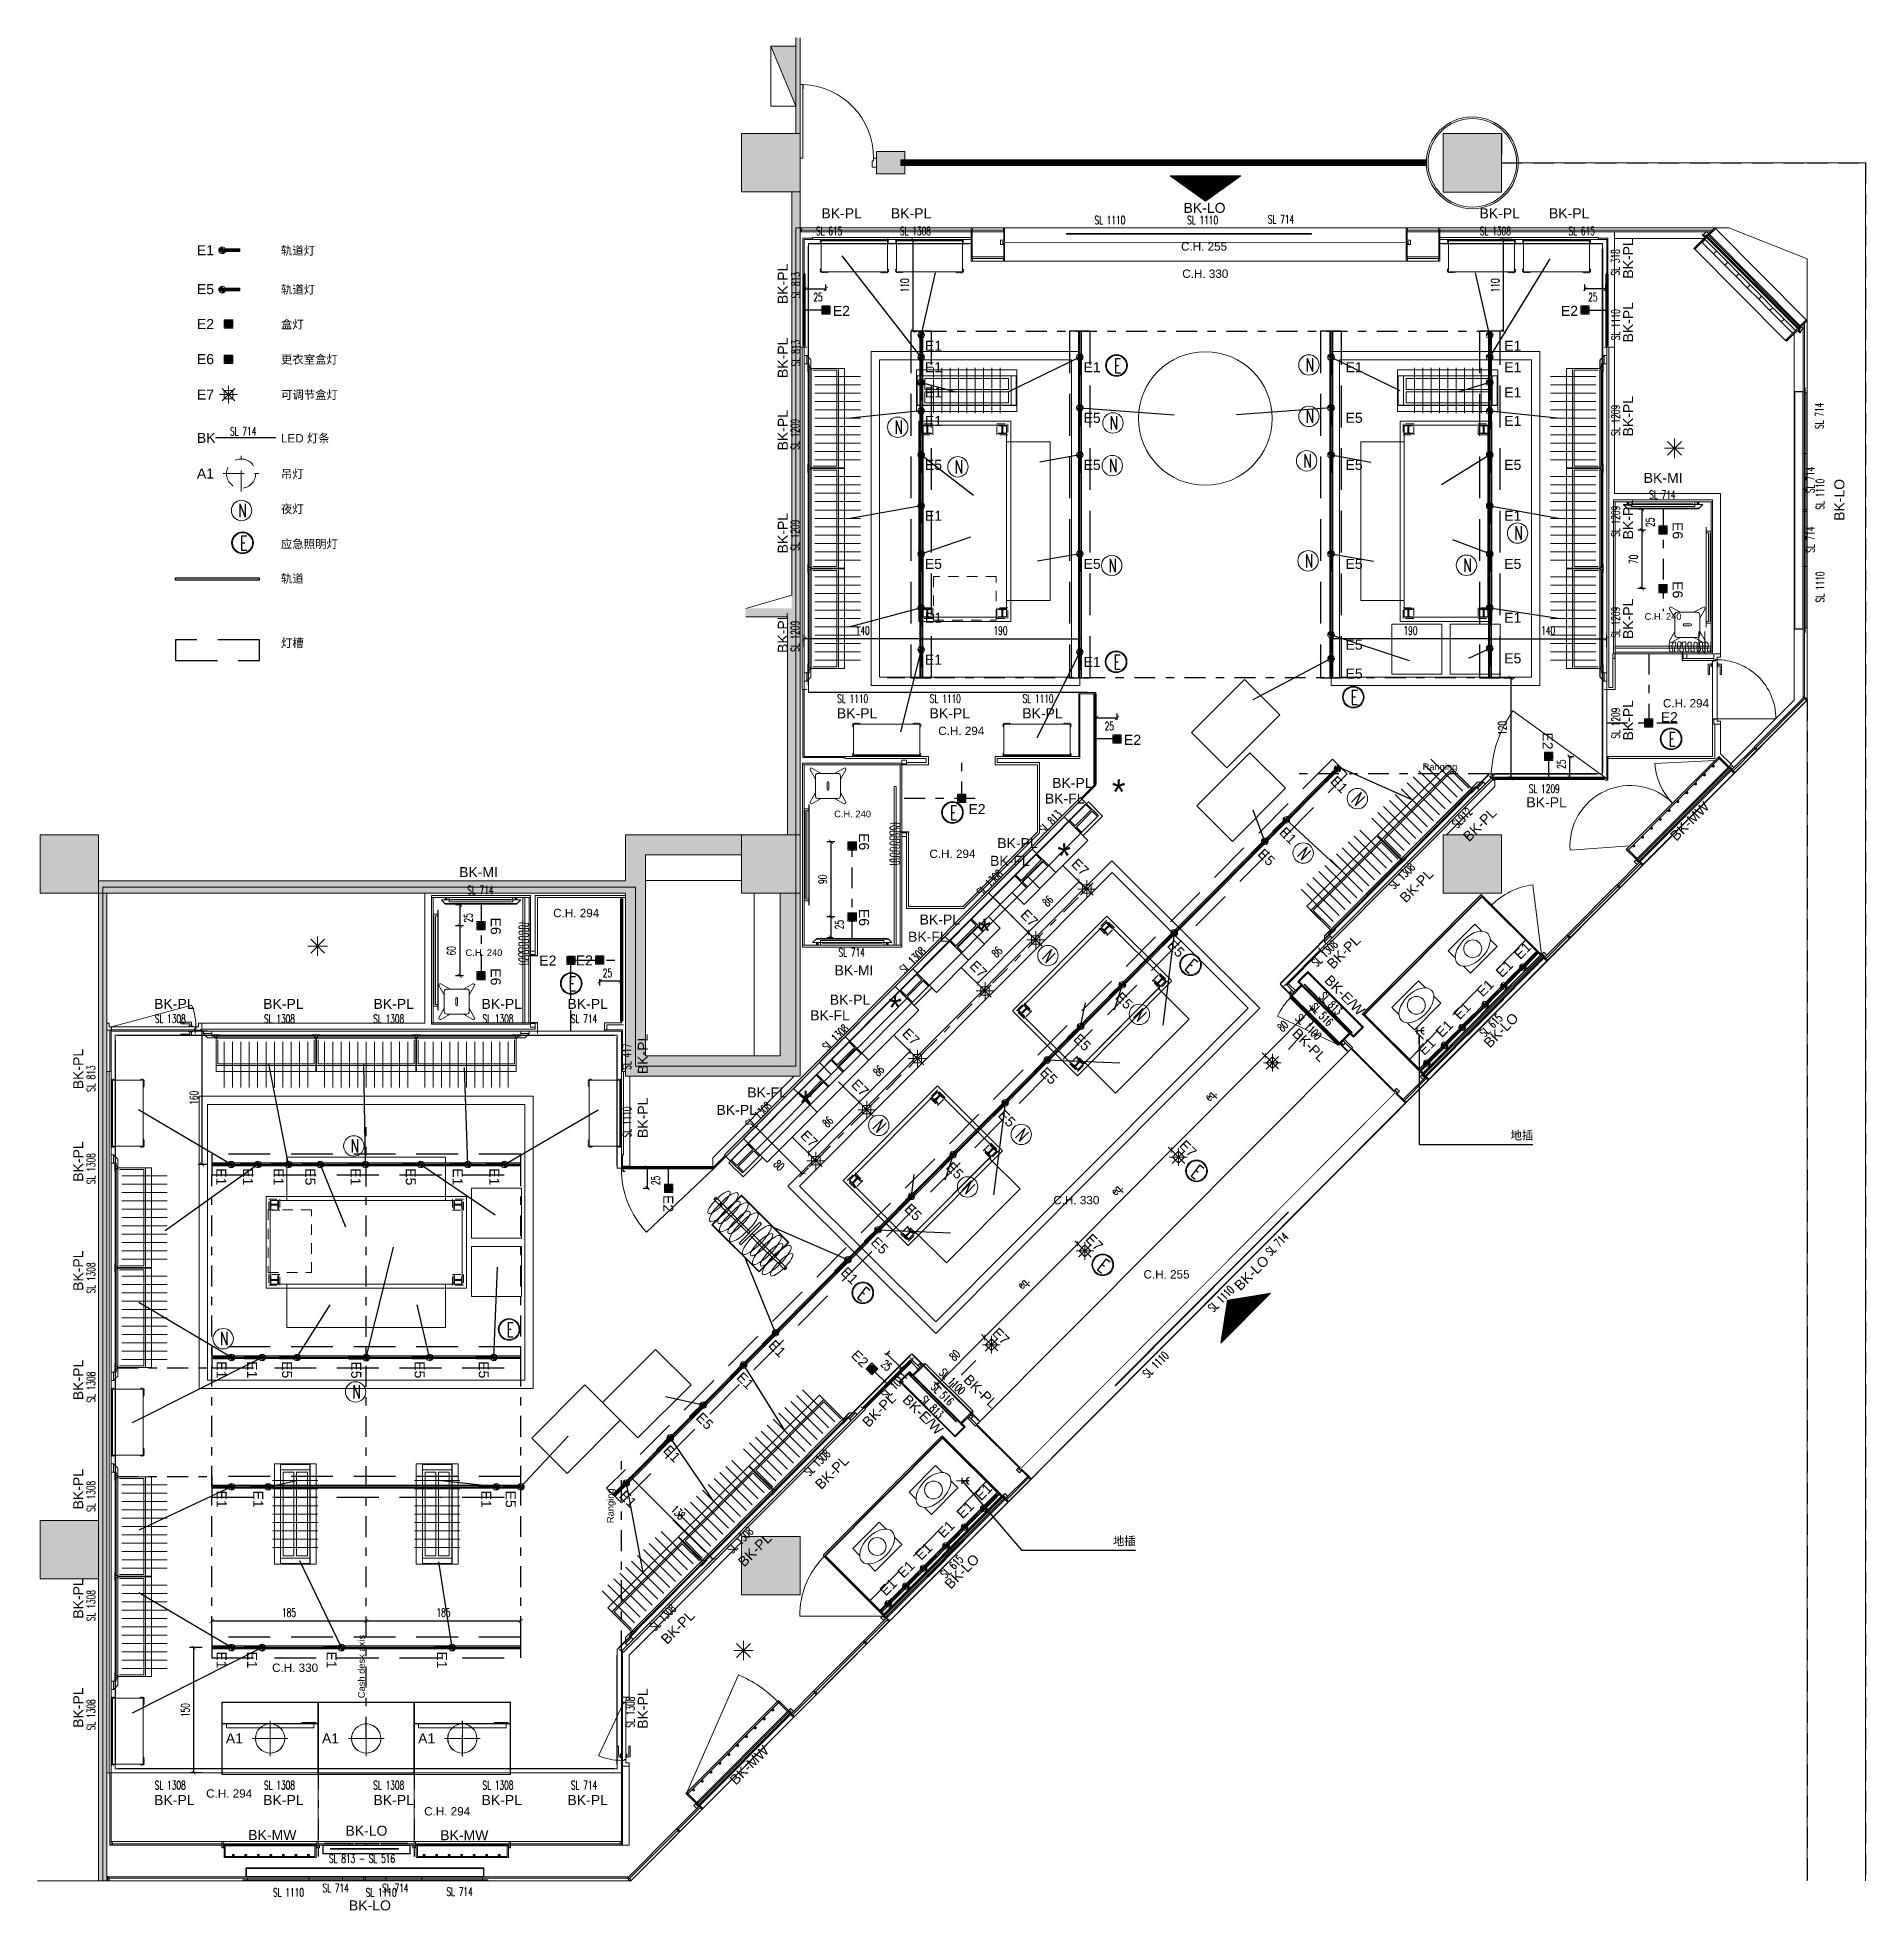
# Model space of a CAD drawing. Header units: millimetres. Extents: x 5896 to 6381, y 4295 to 4378.
# Drawn here: x 6268.4 to 6290.29, y 4352.73 to 4375.16 of the extents above; entities that cross this region are included whole.
import ezdxf

# ---------------------------------------------------------------- set-up
doc = ezdxf.new("R2010")
doc.units = ezdxf.units.MM
for name, pattern in [('CONTINOUS', [0]), ('DASHDOT2', [0.5, 0.25, -0.125, 0, -0.125]), ('DASHED', [0.75, 0.5, -0.25]), ('HIDDEN', [0.375, 0.25, -0.125]), ('HIDDEN2', [0.1875, 0.125, -0.0625]), ('NASCOSTA', [0.375, 0.25, -0.125]), ('NASCOSTA2', [0.1875, 0.125, -0.0625]), ('PUNTO2', [0.125, 0, -0.125]), ('TRATTEGGIATA', [0.75, 0.5, -0.25]), ('TRATTOPUNTO2', [0.5, 0.25, -0.125, 0, -0.125])]:
    doc.linetypes.add(name, pattern=pattern)
for name, color, linetype in [('1_AVT', 1, 'Continuous'), ('GA_X DIM', 8, 'Continuous'), ('R-PROIEZIONI', 2, 'NASCOSTA'), ('VITI', 1, 'Continuous'), ('图框', 254, 'Continuous')]:
    doc.layers.add(name, color=color, linetype=linetype)
for name, color, linetype, true_color in [('Axis', 7, 'TRATTOPUNTO2', 0xe27a03), ('LD_axis', 7, 'DASHDOT2', 0x962eff), ('LD_beam', 7, 'DASHED', 0x7ec8c8), ('LD_pointing', 7, 'Continuous', 0xff9429), ('LD_track', 7, 'Continuous', 0x7ec8c8)]:
    doc.layers.add(name, color=color, linetype=linetype, true_color=true_color)
for name, color, linetype, lineweight, true_color in [('LD_base', 7, 'Continuous', 5, 0x646464), ('LD_light', 7, 'Continuous', 5, 0xf00000), ('LD_N', 7, 'Continuous', 9, 0x41c62a)]:
    doc.layers.add(name, color=color, linetype=linetype, lineweight=lineweight, true_color=true_color)
doc.layers.add('LD_def-points', color=11, linetype='Continuous', lineweight=5, plot=False)
for name, color, linetype, lineweight in [('LD_quote', 255, 'Continuous', 9), ('LD_text', 255, 'Continuous', 9), ('R-PLANT', 1, 'Continuous', 9)]:
    doc.layers.add(name, color=color, linetype=linetype, lineweight=lineweight)
doc.styles.add('ARIAL', font='Arial.ttf')
doc.styles.add('cart-inver', font='Arial.ttf')
doc.styles.add('FUGUE', font='Arial.ttf')
doc.styles.add('HT', font='')
doc.styles.add('SIMPLEX', font='SIMPLEX.SHX', dxfattribs={"width": 0.65})
doc.styles.get("Standard").update_dxf_attribs({"font": 'Arial.ttf'})
doc.styles.add('图签-仿宋', font='')
doc.styles.add('图签-黑体', font='')
doc.styles.get('HT').set_extended_font_data('SimHei')
doc.styles.get('图签-仿宋').set_extended_font_data('FangSong_GB2312')
doc.styles.get('图签-黑体').set_extended_font_data('SimHei')
doc.dimstyles.new('METRI', dxfattribs={"dimtxt": 0.2, "dimasz": 0.1, "dimexe": 0.1, "dimexo": 0.0625, "dimgap": 0.09, "dimtad": 1, "dimdec": 0, "dimzin": 0, "dimdsep": 46, "dimtxsty": 'SIMPLEX', "dimblk": 'LINEET2S', "dimcen": 0.09, "dimdle": 0.1, "dimclrt": 3, "dimadec": 0, "dimazin": 0, "dimtfac": 1, "dimtdec": 0, "dimtix": 1, "dimtmove": 2, "dimatfit": 3, "dimldrblk": 'LINEET2S', "dimfxl": 0.1, "dimfxlon": 1, "dimtolj": 1, "dimarcsym": 0})

msp = doc.modelspace()

# ---------------------------------------------------------------- texts
at = {"layer": 'LD_axis', "attachment_point": 3}
for s, insert, char_height in [('Ranging', (6285.405, 4366.466), 0.08), ('*', (6281.431, 4366.276), 0.3), ('*', (6280.778, 4365.51), 0.3), ('*', (6279.824, 4364.609), 0.3), ('*', (6278.753, 4363.692), 0.3), ('*', (6277.682, 4362.548), 0.3)]:
    msp.add_mtext_dynamic_manual_height_columns(s, width=1.03028, gutter_width=17.5, heights=[0], dxfattribs=dict(at, insert=insert, char_height=char_height))
at = {"layer": 'LD_axis', "char_height": 0.08, "attachment_point": 3, "rotation": 90}
for s, insert in [('Ranging', (6275.222, 4357.785)), ('Cash desk axis', (6272.242, 4356.03))]:
    msp.add_mtext_dynamic_manual_height_columns(s, width=1.03028, gutter_width=17.5, heights=[0], dxfattribs=dict(at, insert=insert))
at = {"layer": 'LD_light', "lineweight": 30, "char_height": 0.1, "width": 1.24955, "style": 'SIMPLEX'}
for s, insert, attachment_point in [('SL 1110', (6281.059, 4372.972), 4), ('SL 1110', (6282.169, 4372.972), 4), ('SL 714', (6283.135, 4372.983), 4), ('SL 615', (6277.725, 4372.843), 4), ('SL 1308 ', (6279.101, 4372.843), 6), ('SL 1308 ', (6285.675, 4372.843), 4), ('SL 615', (6287.051, 4372.843), 6), ('SL 714', (6270.708, 4370.444, 0), 4), ('SL 714', (6287.702, 4369.684), 4), ('SL 1110', (6277.979, 4367.242), 4), ('SL 1110', (6279.089, 4367.242), 4), ('SL 1110', (6280.199, 4367.242), 4), ('SL 1209', (6286.26, 4366.163), 4), ('SL 714', (6273.549, 4364.949), 4), ('SL 714', (6277.994, 4364.203), 4), ('SL 1308 ', (6269.807, 4363.408), 4), ('SL 1308 ', (6271.115, 4363.408), 4), ('SL 1308 ', (6272.423, 4363.408), 4), ('SL 1308 ', (6273.731, 4363.408), 4), ('SL 714', (6274.79, 4363.408), 4), ('SL 1308 ', (6269.807, 4354.231), 4), ('SL 1308 ', (6271.115, 4354.231), 4), ('SL 1308 ', (6272.423, 4354.231), 4), ('SL 1308 ', (6273.731, 4354.231), 4), ('SL 714', (6274.79, 4354.231), 4), ('SL 813 - SL 516', (6271.893, 4353.351), 4), ('SL 714', (6271.816, 4353), 4), ('SL 714', (6272.53, 4353), 4), ('SL 1110', (6271.223, 4352.946, 0), 4), ('SL 1110', (6272.333, 4352.946, 0), 4), ('SL 714', (6273.299, 4352.956, 0), 4)]:
    msp.add_mtext(s, dxfattribs=dict(at, insert=insert, attachment_point=attachment_point))
at = {"layer": 'LD_light', "lineweight": 30, "char_height": 0.1, "width": 1.24955, "attachment_point": 4, "style": 'SIMPLEX'}
for s, insert, rotation in [('SL 318', (6287.298, 4372.309), 90), ('SL 813', (6277.481, 4372.036), 90), ('SL 1110', (6287.301, 4371.535), 90), ('SL 813', (6277.481, 4371.223), 90), ('SL 1209', (6287.301, 4370.39), 90), ('SL 714', (6289.738, 4370.471, 0), 90), ('SL 1209', (6277.475, 4370.222), 90), ('SL 714', (6289.631, 4369.703), 90), ('SL 1110', (6289.749, 4369.505, 0), 90), ('SL 1209', (6287.301, 4369.181), 90), ('SL 1209', (6277.475, 4369.013), 90), ('SL 714', (6289.631, 4368.989), 90), ('SL 1110', (6289.749, 4368.395, 0), 90), ('SL 1209', (6287.301, 4367.972), 90), ('SL 1209', (6277.475, 4367.804), 90), ('SL 1209', (6287.301, 4366.763), 90), ('SL 813', (6280.421, 4365.657), 45.109), ('SL912', (6285.367, 4365.719), 45.109), ('SL 1308 ', (6279.674, 4364.907), 45.109), ('SL 1308 ', (6284.61, 4364.987), 45.109), ('SL 1308 ', (6278.751, 4363.98), 45.109), ('SL 1308 ', (6283.686, 4364.06), 45.109), ('SL 516 ', (6283.67, 4363.571), 314.6915), ('SL 813', (6283.778, 4363.703), 314.6915), ('SL 1308 ', (6277.828, 4363.054), 45.109), ('SL 1100 ', (6283.491, 4363.442), 315.109), ('SL 615', (6285.697, 4363.218), 45.109), ('SL 417', (6275.46, 4362.798), 90), ('SL 813 ', (6269.044, 4362.535), 90), ('SL 1110', (6275.46, 4361.988), 90), ('SL 1308 ', (6276.905, 4362.127), 45.109), ('SL 1308 ', (6269.044, 4361.428), 90), ('SL 714', (6283.134, 4360.599), 45.109), ('SL 1308 ', (6269.044, 4360.12), 90), ('SL 1110', (6282.445, 4359.923), 45.109), ('SL 1110', (6281.662, 4359.136), 45.109), ('SL 1308 ', (6269.044, 4358.812), 90), ('SL 1011 ', (6278.533, 4358.887), 45.109), ('SL 1100 ', (6279.226, 4359.195), 315.109), ('SL 813', (6279.003, 4358.871), 315.1348), ('SL 516 ', (6279.127, 4359.025), 315.1348), ('SL 1308 ', (6277.61, 4357.96), 45.109), ('SL 1308 ', (6269.044, 4357.504), 90), ('SL 1308 ', (6276.687, 4357.033), 45.109), ('SL 615', (6279.241, 4356.737), 45.109), ('SL 1308 ', (6269.044, 4356.196), 90), ('SL 1308 ', (6275.763, 4356.107), 45.109), ('SL 1308 ', (6275.503, 4354.92), 90), ('SL 1308 ', (6269.044, 4354.888), 90)]:
    msp.add_mtext(s, dxfattribs=dict(at, insert=insert, rotation=rotation))
at = {"layer": 'LD_text', "char_height": 0.12, "width": 0.38366}
for s, insert, attachment_point in [('BK-PL', (6278.274, 4373.114), 3), ('BK-PL', (6279.106, 4373.114), 3), ('BK-LO', (6282.126, 4373.179), 1), ('BK-PL', (6285.67, 4373.114), 1), ('BK-PL', (6286.502, 4373.114), 1), ('BK-MI', (6287.636, 4369.946, 0), 1), ('BK-PL', (6277.975, 4367.127), 1), ('BK-PL', (6279.085, 4367.127), 1), ('BK-PL', (6280.195, 4367.127), 1), ('BK-PL', (6280.552, 4366.173), 7), ('BK-FL', (6280.465, 4365.986), 7), ('BK-PL', (6286.231, 4366.061), 1), ('BK-PL', (6279.895, 4365.452), 7), ('BK-FL', (6279.809, 4365.24), 7), ('BK-MI', (6273.917, 4365.225, 0), 3), ('BK-FL', (6278.827, 4364.331), 7), ('BK-PL', (6278.966, 4364.537), 7), ('BK-MI', (6277.947, 4364.049, 0), 1), ('BK-PL', (6269.799, 4363.527), 7), ('BK-PL', (6271.105, 4363.527), 7), ('BK-PL', (6272.426, 4363.527), 7), ('BK-PL', (6273.72, 4363.527), 7), ('BK-PL', (6274.748, 4363.527), 7), ('BK-PL', (6277.89, 4363.577), 7), ('BK-FL', (6277.655, 4363.39), 7), ('BK-FL', (6276.902, 4362.466), 7), ('BK-PL', (6276.533, 4362.258), 7), ('BK-PL', (6269.799, 4354.113), 1), ('BK-PL', (6271.105, 4354.113), 1), ('BK-PL', (6272.426, 4354.113), 1), ('BK-PL', (6273.72, 4354.113), 1), ('BK-PL', (6274.748, 4354.113), 1), ('BK-MW', (6270.926, 4353.575), 7), ('BK-LO', (6272.09, 4353.624), 7), ('BK-MW', (6273.225, 4353.572), 7), ('BK-LO', (6272.132, 4352.851, 0), 1)]:
    msp.add_mtext(s, dxfattribs=dict(at, insert=insert, attachment_point=attachment_point))
for s, insert, attachment_point, rotation in [('BK-PL', (6287.39, 4372.271), 1, 90), ('BK-PL', (6277.387, 4371.967), 7, 90), ('BK-PL', (6287.39, 4371.507), 1, 90), ('BK-PL', (6277.387, 4371.082), 7, 90), ('BK-PL', (6287.39, 4370.382), 1, 90), ('BK-PL', (6277.387, 4370.214), 7, 90), ('BK-LO', (6289.919, 4369.37, 0), 1, 90), ('BK-PL', (6287.39, 4369.15), 1, 90), ('BK-PL', (6277.387, 4368.982), 7, 90), ('BK-PL', (6277.387, 4367.789), 7, 90), ('BK-PL', (6287.39, 4367.956), 1, 90), ('BK-PL', (6287.39, 4366.741), 1, 90), ('BK-MW', (6288.026, 4365.528), 7, 45.109), ('BK-PL', (6285.459, 4365.605), 1, 45.109), ('BK-PL', (6284.702, 4364.873), 1, 45.109), ('BK-PL', (6283.83, 4364.08), 1, 45.109), ('BK-E/W', (6283.803, 4363.859), 7, 314.6915), ('BK-LO', (6285.708, 4363.135), 1, 45.109), ('BK-PL', (6275.591, 4362.744), 1, 90), ('BK-PL', (6283.417, 4363.223), 7, 315.109), ('BK-PL', (6268.83, 4362.564), 1, 90), ('BK-PL', (6275.591, 4361.981), 1, 90), ('BK-PL', (6268.83, 4361.457), 1, 90), ('BK-PL', (6268.83, 4360.149), 1, 90), ('BK-LO', (6282.808, 4360.143), 7, 45.109), ('BK-PL', (6268.83, 4358.841), 1, 90), ('BK-PL', (6279.567, 4359.162), 1, 315.109), ('BK-PL', (6278.267, 4358.593), 1, 45.109), ('BK-E/W', (6278.836, 4358.921), 1, 315.1348), ('BK-PL', (6268.83, 4357.533), 1, 90), ('BK-PL', (6277.702, 4357.847), 1, 45.109), ('BK-PL', (6276.779, 4356.92), 1, 45.109), ('BK-LO', (6279.252, 4356.654), 1, 45.109), ('BK-PL', (6268.83, 4356.225), 1, 90), ('BK-PL', (6275.856, 4355.993), 1, 45.109), ('BK-PL', (6268.83, 4354.917), 1, 90), ('BK-PL', (6275.591, 4354.906), 1, 90), ('BK-MW', (6276.765, 4354.224), 7, 45.109)]:
    msp.add_mtext(s, dxfattribs=dict(at, insert=insert, attachment_point=attachment_point, rotation=rotation))
at = {"layer": 'LD_text'}
for s, width, insert, char_height, attachment_point in [('E1', 0.38366, (6270.312, 4372.672, 0), 0.12, 1), ('{\\fSimSun|b0|i0|c134|p2;轨道灯}', 1.28094, (6271.318, 4372.657, 0), 0.1, 1), ('E5', 0.38366, (6270.312, 4372.206, 0), 0.12, 1), ('{\\fSimSun|b0|i0|c134|p2;轨道灯}', 1.82051, (6271.318, 4372.191, 0), 0.1, 1), ('E2', 0.38366, (6277.926, 4371.946), 0.12, 1), ('E2', 0.38366, (6286.85, 4371.946), 0.12, 3), ('E2', 0.38366, (6270.312, 4371.788, 0), 0.12, 1), ('{\\fSimSun|b0|i0|c134|p2;盒灯}', 1.27039, (6271.318, 4371.773, 0), 0.1, 1), ('E1', 0.38366, (6279.234, 4371.528), 0.12, 3), ('E1', 0.38366, (6285.966, 4371.528), 0.12, 1), ('E6', 0.38366, (6270.312, 4371.368, 0), 0.12, 1), ('{\\fSimSun|b0|i0|c134|p2;更衣室盒灯}', 1.27039, (6271.318, 4371.353, 0), 0.1, 1), ('E1', 0.38366, (6279.234, 4371.271), 0.12, 3), ('E1', 0.38366, (6281.134, 4371.271), 0.12, 3), ('E1', 0.38366, (6284.066, 4371.271), 0.12, 1), ('E1', 0.38366, (6285.966, 4371.271), 0.12, 1), ('E1', 0.38366, (6279.234, 4370.969), 0.12, 3), ('E1', 0.38366, (6285.966, 4370.969), 0.12, 1), ('E7', 0.38366, (6270.312, 4370.944, 0), 0.12, 1), ('{\\fSimSun|b0|i0|c134|p2;可调节盒灯}', 1.27039, (6271.318, 4370.93, 0), 0.1, 1), ('E1', 0.38366, (6279.234, 4370.628), 0.12, 3), ('E5', 0.38366, (6281.134, 4370.665), 0.12, 3), ('E5', 0.38366, (6284.066, 4370.665), 0.12, 1), ('E1', 0.38366, (6285.966, 4370.628), 0.12, 1), ('BK', 0.38366, (6270.312, 4370.425, 0), 0.12, 1), ('LED {\\fSimSun|b0|i0|c134|p2;灯条}', 1.27039, (6271.318, 4370.41, 0), 0.1, 1), ('E5', 0.38366, (6279.234, 4370.102), 0.12, 3), ('E5', 0.38366, (6281.134, 4370.102), 0.12, 3), ('E5', 0.38366, (6284.066, 4370.102), 0.12, 1), ('E5', 0.38366, (6285.966, 4370.102), 0.12, 1), ('A1', 0.38366, (6270.312, 4369.998, 0), 0.12, 1), ('{\\fSimSun|b0|i0|c134|p2;吊灯}', 1.27039, (6271.318, 4369.983, 0), 0.1, 1), ('{\\fSimSun|b0|i0|c134|p2;夜灯}', 1.27039, (6271.318, 4369.563, 0), 0.1, 1), ('E1', 0.38366, (6279.234, 4369.492), 0.12, 3), ('E1', 0.38366, (6285.966, 4369.492), 0.12, 1), ('{\\fSimSun|b0|i0|c134|p2;应急照明灯}', 1.27039, (6271.318, 4369.143, 0), 0.1, 1), ('{\\fSimSun|b0|i0|c134|p2;轨道}', 1.27039, (6271.318, 4368.729, 0), 0.1, 1), ('E5', 0.38366, (6279.234, 4368.916), 0.12, 3), ('E5', 0.38366, (6281.134, 4368.916), 0.12, 3), ('E5', 0.38366, (6284.066, 4368.916), 0.12, 1), ('E5', 0.38366, (6285.966, 4368.916), 0.12, 1), ('E1', 0.38366, (6279.234, 4368.271), 0.12, 3), ('E1', 0.38366, (6285.966, 4368.271), 0.12, 1), ('{\\fSimSun|b0|i0|c134|p2;灯槽}', 2.44473, (6271.318, 4367.958, 0), 0.1, 1), ('E5', 0.38366, (6284.066, 4367.949), 0.12, 1), ('E1', 0.38366, (6279.234, 4367.769), 0.12, 3), ('E1', 0.38366, (6281.134, 4367.742), 0.12, 3), ('E5', 0.38366, (6284.066, 4367.602), 0.12, 1), ('E5', 0.38366, (6285.966, 4367.785), 0.12, 1), ('E2', 0.38366, (6287.84, 4367.08, 0), 0.12, 1), ('E2', 0.38366, (6281.413, 4366.809), 0.12, 1), ('E2', 0.38366, (6279.55, 4365.979, 0), 0.12, 1), ('E2', 0.38366, (6274.412, 4364.166, 0), 0.12, 1), ('E2', 0.38366, (6274.848, 4364.167, 0), 0.12, 1), ('{\\fSimSun|b0|i0|c134|p2;\\C3;\\P\\P地插}', 1.44024, (6286.314, 4362.395), 0.1, 3), ('{\\fSimSun|b0|i0|c134|p2;\\C3;\\P\\P地插}', 1.44024, (6281.553, 4357.538), 0.1, 3), ('A1', 0.38366, (6270.658, 4354.851, 0), 0.12, 1), ('A1', 0.38366, (6271.809, 4354.851, 0), 0.12, 1), ('A1', 0.38366, (6272.96, 4354.851, 0), 0.12, 1)]:
    msp.add_mtext_dynamic_manual_height_columns(s, width=width, gutter_width=17.5, heights=[0], dxfattribs=dict(at, insert=insert, char_height=char_height, attachment_point=attachment_point))
at = {"layer": 'LD_text', "style": 'cart-inver'}
for s, insert, char_height, width, attachment_point in [('C.H. 255', (6282.096, 4372.707), 0.1, 0.81214, 1), ('C.H. 330', (6282.111, 4372.381), 0.1, 0.81214, 1), ('\\pi0.36429;C.H. 240', (6287.283, 4368.185), 0.08, 1.15751, 7), ('C.H. 294', (6287.867, 4367.237), 0.1, 0.81214, 1), ('C.H. 294', (6279.189, 4366.906), 0.1, 0.81214, 1), ('\\pi0.36429;C.H. 240', (6277.578, 4365.82), 0.08, 1.15751, 7), ('C.H. 294', (6279.083, 4365.434), 0.1, 0.81214, 1), ('C.H. 294', (6274.578, 4364.725), 0.1, 0.81214, 1), ('\\pi0.36429;C.H. 240', (6273.164, 4364.159), 0.08, 1.15751, 7), ('C.H. 330', (6280.567, 4361.287), 0.1, 0.81214, 1), ('C.H. 255', (6281.647, 4360.398), 0.1, 0.81214, 1), ('C.H. 330', (6271.212, 4355.687), 0.1, 0.81214, 1), ('C.H. 294', (6270.422, 4354.181), 0.1, 0.81214, 1), ('C.H. 294', (6273.033, 4353.968), 0.1, 0.81214, 1)]:
    msp.add_mtext(s, dxfattribs=dict(at, insert=insert, char_height=char_height, width=width, attachment_point=attachment_point))
at = {"layer": 'LD_text', "char_height": 0.12}
for s, insert, attachment_point, rotation in [('E6', (6288.103, 4369.152, 0), 3, 270), ('E6', (6288.103, 4368.444, 0), 3, 270), ('E2', (6286.547, 4366.633), 3, 270), ('E1', (6284.105, 4366.183), 3, 315.109), ('E6', (6278.36, 4365.632, 0), 1, 270), ('E1', (6283.493, 4365.572), 3, 315.109), ('E5', (6283.234, 4365.313), 3, 315.109), ('E7', (6280.859, 4365.339, 0), 1, 315), ('E6', (6278.36, 4364.724, 0), 1, 270), ('E7', (6280.249, 4364.73, 0), 1, 315), ('E6', (6273.95, 4364.415, 0), 3, 270), ('E5', (6282.151, 4364.217), 3, 315.109), ('E1', (6286.072, 4364.195, 0), 1, 45.1086), ('E7', (6279.64, 4364.119, 0), 1, 315), ('E1', (6285.853, 4363.979, 0), 1, 45.1086), ('E6', (6273.95, 4363.808, 0), 3, 270), ('E1', (6285.623, 4363.747, 0), 1, 45.1086), ('E5', (6281.529, 4363.596), 3, 315.109), ('E1', (6285.347, 4363.474, 0), 1, 45.1086), ('E1', (6285.135, 4363.26, 0), 1, 45.1086), ('E7', (6278.832, 4363.308, 0), 1, 315), ('E5', (6281.029, 4363.097), 3, 315.109), ('E1', (6284.923, 4363.047, 0), 1, 45.1086), ('E7', (6278.223, 4362.697, 0), 1, 315), ('E5', (6280.628, 4362.696), 3, 315.109), ('E5', (6280.125, 4362.184), 3, 315.109), ('E7', (6277.614, 4362.086, 0), 1, 315), ('E7', (6282.151, 4361.968, 0), 1, 315), ('E1', (6270.663, 4361.413), 3, 270), ('E1', (6270.984, 4361.413), 3, 270), ('E1', (6271.35, 4361.413), 3, 270), ('E5', (6271.73, 4361.413), 3, 270), ('E1', (6272.272, 4361.413), 3, 270), ('E5', (6272.933, 4361.413), 3, 270), ('E1', (6273.495, 4361.413), 3, 270), ('E1', (6273.934, 4361.413), 3, 270), ('E5', (6279.503, 4361.562), 3, 315.109), ('E2', (6276.015, 4361.093, 0), 3, 270), ('E5', (6279.004, 4361.063), 3, 315.109), ('E5', (6278.603, 4360.663), 3, 315.109), ('E7', (6281.029, 4360.846, 0), 1, 315), ('E1', (6278.243, 4360.303), 3, 315.109), ('E1', (6277.375, 4359.43), 3, 315.109), ('E7', (6279.91, 4359.722, 0), 1, 315), ('E1', (6270.667, 4359.103), 3, 270), ('E1', (6271.033, 4359.103), 3, 270), ('E5', (6271.451, 4359.103), 3, 270), ('E5', (6272.279, 4359.1), 3, 270), ('E5', (6273.039, 4359.103), 3, 270), ('E5', (6273.807, 4359.103), 3, 270), ('E2', (6278.366, 4359.309, 0), 3, 315.2974), ('E1', (6276.993, 4359.044), 3, 315.109), ('E5', (6276.507, 4358.562), 3, 315.109), ('E1', (6276.116, 4358.17), 3, 315.109), ('E1', (6270.667, 4357.553), 3, 270), ('E1', (6271.106, 4357.553), 3, 270), ('E1', (6273.836, 4357.553), 3, 270), ('E5', (6274.129, 4357.553), 3, 270), ('E1', (6275.589, 4357.628), 3, 315.109), ('E1', (6279.616, 4357.714, 0), 1, 45.1086), ('E1', (6279.397, 4357.498, 0), 1, 45.1086), ('E1', (6279.166, 4357.266, 0), 1, 45.1086), ('E1', (6278.899, 4357, 0), 1, 45.1086), ('E1', (6278.687, 4356.786, 0), 1, 45.1086), ('E1', (6278.475, 4356.573, 0), 1, 45.1086), ('E1', (6270.667, 4355.628), 3, 270), ('E1', (6271.033, 4355.628), 3, 270), ('E1', (6271.984, 4355.628), 3, 270), ('E1', (6273.307, 4355.628), 3, 270)]:
    msp.add_mtext_dynamic_manual_height_columns(s, width=0.38366, gutter_width=17.5, heights=[0], dxfattribs=dict(at, insert=insert, attachment_point=attachment_point, rotation=rotation))

# ---------------------------------------------------------------- blocks, each defined once
blk = doc.blocks.new('bullone fianco')
at = {"layer": 'VITI'}
for p, q in [((0, 0.008), (-0.003, 0.008)), ((-0.003, 0), (-0.003, 0.007)), ((0, 0.006), (-0.003, 0.006)), ((0, 0.001), (-0.003, 0.001)), ((0, -0.001), (0, 0.008)), ((0, 0.007), (0, 0.008)), ((0, 0), (0, 0.007)), ((0, 0.007), (0, 0.007)), ((0, 0), (0, -0.001)), ((0, 0), (0, 0)), ((0, -0.001), (-0.003, -0.001))]:
    blk.add_line(p, q, dxfattribs=at)
for centre, radius, start, end in [((-0.001, 0.007), 0.00209, 147.1328, 212.8672), ((0.005, 0.004), 0.00787, 163.2213, 196.7787), ((-0.001, 0), 0.00209, 147.1328, 212.8672)]:
    blk.add_arc(centre, radius, start, end, dxfattribs=at)
blk = doc.blocks.new('PIANTA DALIAN K PER LUCI')
at = {"layer": 'LD_base', "ltscale": 10000}
h = blk.add_hatch(color=256, dxfattribs=at)
h.dxf.hatch_style = 1
h.paths.add_polyline_path([(-7.7, 1.147), (-7.75, 1.147), (-7.75, 0.002), (-7.7, 0.002)])
h = blk.add_hatch(color=256, dxfattribs=at)
h.dxf.hatch_style = 1
h.paths.add_polyline_path([(-7.75, 1.047), (-8.05, 1.047), (-7.75, 0.327)])
h = blk.add_hatch(color=256, dxfattribs=at)
h.dxf.hatch_style = 1
h.paths.add_polyline_path([(0, -9.098), (0.7, -9.098), (0.7, -8.398), (0, -8.398)])
h.paths.add_polyline_path([(0.7, -0.7), (0.7, 0), (0, 0), (0, -0.7)])
h.paths.add_polyline_path([(-8.4, -0.698), (-8.4, 0.002), (-7.7, 0.002), (-7.7, -0.698)])
h.paths.add_polyline_path([(-7.7, -9.098), (-7.7, -8.398), (-8.4, -8.398), (-8.4, -9.098)])
h.paths.add_polyline_path([(-7.7, -17.499), (-7.7, -16.799), (-8.4, -16.799), (-8.4, -17.499)])
h.paths.add_polyline_path([(-16.1, -17.308), (-16.1, -16.608), (-16.8, -16.608), (-16.8, -17.308)])
h.paths.add_polyline_path([(-16.8, -8.398), (-16.1, -8.398), (-16.1, -9.098), (-16.8, -9.098)])
h = blk.add_hatch(color=256, dxfattribs=at)
h.dxf.hatch_style = 1
h.paths.add_polyline_path([(-6.445, -0.213), (-6.785, -0.213), (-6.785, -0.483), (-6.445, -0.483), (-6.445, -0.383), (-6.495, -0.383), (-6.495, -0.313), (-6.445, -0.313)])
at = {"layer": 'LD_base'}
h = blk.add_hatch(dxfattribs=at)
h.set_pattern_fill('ACET-2D-ACET-2D-ACET-2D-ACET-2D-AC', color=256, scale=0.041472, style=0)
h.set_pattern_definition([(45, (-143.177978, 203.328318), (-0.00366564155, 0.00366564155), [])])
h.paths.add_polyline_path([(-2.423, -0.507), (-2.846, -0.811), (-3.268, -0.507)])
at = {"layer": 'LD_base', "ltscale": 10000}
h = blk.add_hatch(color=256, dxfattribs=at)
h.dxf.hatch_style = 1
h.paths.add_polyline_path([(-7.7, -5.786), (-7.7, -0.698), (-7.8, -0.698), (-7.8, -5.686), (-8.35, -5.686), (-8.35, -5.786), (-7.85, -5.786), (-7.85, -8.396), (-7.7, -8.396)])
h = blk.add_hatch(color=256, dxfattribs=at)
h.dxf.hatch_style = 1
h.paths.add_polyline_path([(-9.55, -8.636), (-8.4, -8.636), (-8.4, -8.396), (-9.79, -8.396), (-9.79, -8.948), (-16.1, -8.948), (-16.1, -9.098), (-9.79, -9.098), (-9.79, -11.286), (-7.7, -11.286), (-7.7, -9.098), (-7.94, -9.098), (-7.94, -11.046), (-9.55, -11.046)])
h = blk.add_hatch(color=256, dxfattribs=at)
h.dxf.hatch_style = 1
h.paths.add_polyline_path([(-16.1, -20.923), (-16.1, -9.098), (-16, -9.098), (-16, -20.923)])
at = {"layer": 'LD_base'}
h = blk.add_hatch(dxfattribs=at)
h.set_pattern_fill('ACET-2D-ACET-2D-ACET-2D-ACET-2D-AC', color=256, scale=0.041472, angle=-134.891, style=0)
h.set_pattern_definition([(270.1089947, (241.084211, -58.6249217), (0.00518399062, 9.8616e-06), [])])
h.paths.add_polyline_path([(-2.662, -14.484), (-2.58, -13.97), (-2.066, -13.886)])
at = {"layer": 'LD_base', "ltscale": 10000}
for p, q in [((-7.665, 0.587, 1.05), (-7.665, 0.537, 1.05)), ((-6.785, -0.483), (-6.785, -0.213)), ((-6.785, -0.213), (-6.445, -0.213)), ((-6.785, -0.483), (-6.445, -0.483)), ((-7.8, -5.526), (-7.8, -0.698)), ((-7.7, -5.626), (-7.7, -0.698)), ((-8.35, -5.686), (-7.8, -5.526)), ((-8.35, -5.686), (-7.8, -5.526)), ((-7.85, -5.786), (-8.35, -5.786)), ((-7.85, -5.786), (-7.85, -8.398)), ((-7.7, -5.626), (-7.7, -8.398)), ((-9.79, -8.396), (-9.79, -8.948)), ((-16.1, -8.948), (-9.79, -8.948)), ((-9.55, -8.946), (-8.4, -8.946)), ((-9.79, -9.098), (-16, -9.098)), ((-9.79, -11.286), (-9.79, -9.098)), ((-9.79, -9.098), (-9.79, -11.286)), ((-8.25, -9.098), (-8.25, -11.046)), ((-16.1, -20.923), (-16.831, -20.923))]:
    blk.add_line(p, q, dxfattribs=at)
at = {"layer": 'LD_base'}
for p, q in [((-7.6, -6.694), (-7.6, -1.318)), ((-7.6, -1.318), (-5.65, -1.318)), ((-7.55, -1.243), (-5.65, -1.243)), ((-7.55, -1.243), (-7.55, -1.268)), ((-7.55, -1.268), (-5.65, -1.268)), ((-6.65, -1.253), (-6.65, -1.268)), ((-5.65, -1.268), (-5.65, -1.218)), ((-5.636, -1.128), (-5.264, -1.128)), ((-5.251, -1.128), (-0.44, -1.128)), ((-0.426, -1.128), (-0.056, -1.128)), ((1.859, -1.243), (-0.041, -1.243)), ((1.859, -1.268), (-0.041, -1.268)), ((1.909, -1.318), (-0.041, -1.318)), ((1.859, -1.243), (1.859, -1.268)), ((1.909, -1.318), (1.909, -7.668)), ((2.054, -1.257), (2.054, -1.177)), ((2.054, -4.312), (2.054, -1.257)), ((2.054, -1.257), (3.121, -1.257)), ((3.155, -1.245), (4.242, -2.336)), ((4.277, -2.301), (3.191, -1.21)), ((4.349, -2.231), (3.261, -1.138)), ((-5.635, -1.528), (-5.265, -1.528)), ((-5.25, -1.528), (-0.441, -1.528)), ((-0.427, -1.528), (-0.055, -1.528)), ((4.1, -2.477), (3.014, -1.386)), ((-7.64, -1.688), (-7.64, -2.538)), ((1.949, -1.688), (1.949, -2.538)), ((1.959, -6.658), (1.959, -2.362)), ((4.205, -2.394), (4.205, -3.087)), ((4.31, -2.282), (4.31, -3.817)), ((4.329, -3.817), (4.329, -2.263)), ((-7.65, -2.558), (-7.7, -2.558)), ((-7.675, -6.658), (-7.675, -2.558)), ((-7.65, -6.658), (-7.65, -2.558)), ((-7.62, -2.558), (-7.65, -2.558)), ((-7.62, -2.658), (-7.65, -2.658)), ((1.929, -2.558), (1.959, -2.558)), ((1.929, -2.658), (1.959, -2.658)), ((1.959, -2.936), (1.959, -2.558)), ((1.959, -2.558), (2.054, -2.558)), ((1.984, -6.633), (1.984, -2.558)), ((-7.62, -2.758), (-7.65, -2.758)), ((-7.522, -2.908), (-6.977, -2.908)), ((-6.104, -2.805), (-6.104, -3.35)), ((-6.004, -2.805), (-6.004, -3.35)), ((-5.904, -2.805), (-5.904, -3.35)), ((-5.804, -2.805), (-5.804, -3.35)), ((-5.704, -2.805), (-5.704, -3.35)), ((-5.604, -2.805), (-5.604, -3.35)), ((-5.504, -2.805), (-5.504, -3.35)), ((-5.404, -2.805), (-5.404, -3.35)), ((-5.304, -2.805), (-5.304, -3.35)), ((-0.344, -2.805), (-0.344, -3.35)), ((-0.244, -2.805), (-0.244, -3.35)), ((-0.144, -2.805), (-0.144, -3.35)), ((-0.044, -2.805), (-0.044, -3.35)), ((0.056, -2.805), (0.056, -3.35)), ((0.156, -2.805), (0.156, -3.35)), ((0.256, -2.805), (0.256, -3.35)), ((0.356, -2.805), (0.356, -3.35)), ((0.456, -2.805), (0.456, -3.35)), ((1.83, -2.908), (1.285, -2.908)), ((1.929, -2.758), (1.959, -2.758)), ((-7.522, -3.008), (-6.977, -3.008)), ((-7.522, -3.108), (-6.977, -3.108)), ((1.83, -3.008), (1.285, -3.008)), ((1.83, -3.108), (1.285, -3.108)), ((-7.522, -3.208), (-6.977, -3.208)), ((-7.522, -3.308), (-6.977, -3.308)), ((1.83, -3.208), (1.285, -3.208)), ((1.83, -3.308), (1.285, -3.308)), ((-7.522, -3.408), (-6.977, -3.408)), ((-7.522, -3.508), (-6.977, -3.508)), ((1.83, -3.408), (1.285, -3.408)), ((1.83, -3.508), (1.285, -3.508)), ((-7.522, -3.608), (-6.977, -3.608)), ((-7.522, -3.708), (-6.977, -3.708)), ((-7.522, -3.808), (-6.977, -3.808)), ((1.83, -3.608), (1.285, -3.608)), ((1.83, -3.708), (1.285, -3.708)), ((1.83, -3.808), (1.285, -3.808)), ((-7.522, -3.908), (-6.977, -3.908)), ((1.83, -3.908), (1.285, -3.908)), ((4.31, -6.761), (4.31, -3.817)), ((4.329, -3.817), (4.329, -6.749)), ((-7.522, -4.108), (-6.977, -4.108)), ((-7.522, -4.208), (-6.977, -4.208)), ((1.83, -4.108), (1.285, -4.108)), ((1.83, -4.208), (1.285, -4.208)), ((-7.522, -4.308), (-6.977, -4.308)), ((-7.522, -4.408), (-6.977, -4.408)), ((1.83, -4.308), (1.285, -4.308)), ((1.83, -4.408), (1.285, -4.408)), ((3.228, -4.387), (2.04, -4.387)), ((2.04, -4.412), (2.04, -4.387)), ((3.228, -4.412), (2.04, -4.412)), ((3.323, -4.312), (2.054, -4.312)), ((2.254, -4.442), (2.254, -4.412)), ((3.014, -4.442), (2.254, -4.442)), ((3.014, -4.442), (3.014, -4.412)), ((3.228, -4.412), (3.228, -4.387)), ((3.323, -4.312), (3.323, -6.232)), ((-7.522, -4.508), (-6.977, -4.508)), ((-7.522, -4.608), (-6.977, -4.608)), ((-7.522, -4.708), (-6.977, -4.708)), ((1.83, -4.508), (1.285, -4.508)), ((1.83, -4.608), (1.285, -4.608)), ((1.83, -4.708), (1.285, -4.708)), ((-7.522, -4.808), (-6.977, -4.808)), ((-7.522, -4.908), (-6.977, -4.908)), ((1.83, -4.808), (1.285, -4.808)), ((1.83, -4.908), (1.285, -4.908)), ((-7.522, -5.008), (-6.977, -5.008)), ((-7.522, -5.108), (-6.977, -5.108)), ((1.83, -5.008), (1.285, -5.008)), ((1.83, -5.108), (1.285, -5.108)), ((-7.522, -5.308), (-6.977, -5.308)), ((1.83, -5.308), (1.285, -5.308)), ((-7.522, -5.408), (-6.977, -5.408)), ((-7.522, -5.508), (-6.977, -5.508)), ((1.83, -5.408), (1.285, -5.408)), ((1.83, -5.508), (1.285, -5.508)), ((-7.522, -5.608), (-6.977, -5.608)), ((-7.522, -5.708), (-6.977, -5.708)), ((-7.522, -5.808), (-6.977, -5.808)), ((1.83, -5.608), (1.285, -5.608)), ((1.83, -5.708), (1.285, -5.708)), ((1.83, -5.808), (1.285, -5.808)), ((2.774, -5.803), (2.711, -5.69)), ((2.844, -5.733), (2.732, -5.67)), ((3.004, -5.733), (3.117, -5.67)), ((3.074, -5.803), (3.137, -5.69)), ((-7.522, -5.908), (-6.977, -5.908)), ((-7.522, -6.008), (-6.977, -6.008)), ((1.83, -5.908), (1.285, -5.908)), ((1.83, -6.008), (1.285, -6.008)), ((2.774, -5.963), (2.711, -6.075)), ((2.844, -6.033), (2.732, -6.096)), ((2.964, -5.873), (2.884, -5.873)), ((2.884, -5.893), (2.964, -5.893)), ((3.004, -6.033), (3.117, -6.096)), ((3.064, -5.962), (3.064, -6.232)), ((3.074, -5.963), (3.137, -6.075)), ((3.134, -5.962), (3.134, -6.232)), ((4.205, -6.786), (4.205, -5.936)), ((-7.522, -6.108), (-6.977, -6.108)), ((-7.522, -6.208), (-6.977, -6.208)), ((1.83, -6.108), (1.285, -6.108)), ((1.83, -6.208), (1.285, -6.208)), ((2.04, -6.173), (2.04, -6.231)), ((2.862, -6.209), (2.062, -6.209)), ((2.062, -6.209), (2.085, -6.209)), ((2.862, -6.229), (2.062, -6.229)), ((2.062, -6.229), (2.085, -6.229)), ((-7.62, -6.458), (-7.65, -6.458)), ((-7.522, -6.308), (-6.977, -6.308)), ((1.83, -6.308), (1.285, -6.308)), ((1.929, -6.458), (1.959, -6.458)), ((2.034, -6.287), (2.034, -6.633)), ((2.059, -6.287), (2.059, -6.658)), ((2.865, -6.287), (3.24, -6.287)), ((3.228, -6.312), (2.865, -6.312)), ((3.051, -6.312), (3.039, -6.312)), ((3.051, -6.312), (3.039, -6.312)), ((3.24, -6.312), (3.228, -6.312)), ((-7.65, -6.658), (-7.675, -6.658)), ((-7.62, -6.558), (-7.65, -6.558)), ((-7.62, -6.658), (-7.65, -6.658)), ((-4.153, -6.714), (-4.153, -7.787)), ((1.929, -6.558), (1.959, -6.558)), ((1.929, -6.658), (1.959, -6.658)), ((1.959, -6.658), (2.059, -6.658)), ((1.959, -6.658), (1.959, -7.458)), ((1.984, -6.633), (2.034, -6.633)), ((-9.723, -20.918), (4.354, -6.788)), ((1.951, -7.718), (0.836, -6.914)), ((3.445, -7.549), (4.205, -6.786)), ((4.325, -6.746), (4.31, -6.761)), ((3.228, -7.458), (3.228, -7.012)), ((3.24, -7.012), (3.228, -7.012)), ((3.253, -7.483), (3.253, -7.072)), ((3.28, -7.007), (3.985, -7.007)), ((3.323, -7.427), (3.323, -7.037)), ((-7.516, -7.732), (-7.579, -7.619)), ((-7.446, -7.662), (-7.558, -7.599)), ((-7.286, -7.662), (-7.173, -7.599)), ((-7.216, -7.732), (-7.153, -7.619)), ((-7.163, -7.458), (-6.163, -7.458)), ((-7.163, -7.458), (-7.163, -7.483)), ((-7.163, -7.483), (-6.188, -7.483)), ((-6.503, -8.361), (-6.503, -7.561)), ((-6.483, -8.361), (-6.483, -7.561)), ((-6.425, -7.533), (-6.188, -7.533)), ((-6.425, -7.533), (-6.425, -7.558)), ((-6.425, -7.558), (-6.163, -7.558)), ((-6.188, -7.483), (-6.188, -7.533)), ((-6.163, -7.458), (-6.163, -7.558)), ((-6.163, -7.458), (-6.163, -7.558)), ((0.167, -7.946), (-0.219, -7.562)), ((0.238, -7.876), (-0.148, -7.491)), ((1.959, -7.743), (1.959, -7.458)), ((1.959, -7.458), (3.228, -7.458)), ((1.959, -7.458), (1.984, -7.483)), ((1.974, -7.743), (1.974, -7.473)), ((1.984, -7.483), (3.253, -7.483)), ((2.205, -8.562), (3.292, -7.471)), ((3.412, -7.591), (2.325, -8.682)), ((2.537, -7.545), (3.257, -7.506)), ((3.323, -7.427), (3.445, -7.549)), ((-7.376, -7.852), (-7.376, -7.772)), ((-7.356, -7.772), (-7.356, -7.852)), ((-4.335, -7.958), (-4.167, -7.79)), ((-4.324, -7.969), (-4.163, -7.806)), ((0.552, -7.668), (-1.952, -10.185)), ((-1.471, -9.773), (0.576, -7.718)), ((-1.453, -9.79), (0.586, -7.743)), ((-0.115, -8.23), (-0.501, -7.845)), ((-0.044, -8.159), (-0.43, -7.774)), ((0.026, -8.088), (-0.36, -7.703)), ((0.097, -8.017), (-0.289, -7.633)), ((0.618, -7.818), (0.04, -8.398)), ((0.414, -7.839), (0.435, -7.86)), ((0.484, -7.768), (0.505, -7.789)), ((0.552, -7.668), (1.909, -7.668)), ((0.555, -7.697), (0.576, -7.718)), ((0.576, -7.718), (0.586, -7.718)), ((0.586, -7.743), (0.586, -7.718)), ((0.586, -7.743), (0.618, -7.743)), ((1.931, -7.708), (0.596, -7.708)), ((0.618, -7.743), (0.618, -7.818)), ((1.939, -7.718), (1.959, -7.718)), ((1.939, -7.743), (1.974, -7.743)), ((1.959, -7.689), (1.959, -7.719)), ((2.361, -8.718), (3.448, -7.627)), ((2.395, -8.754), (3.484, -7.661)), ((-8.605, -12.23), (-4.342, -7.951)), ((-8.587, -12.248), (-4.324, -7.969)), ((-7.516, -7.892), (-7.579, -8.005)), ((-7.446, -7.962), (-7.558, -8.025)), ((-7.286, -7.962), (-7.173, -8.025)), ((-7.216, -7.892), (-7.153, -8.005)), ((-4.324, -7.969), (-4.342, -7.951)), ((-0.327, -8.442), (-0.713, -8.058)), ((-0.256, -8.372), (-0.642, -7.987)), ((-0.185, -8.301), (-0.572, -7.916)), ((-0.468, -8.584), (-0.854, -8.199)), ((-0.397, -8.513), (-0.783, -8.129)), ((-6.425, -9.281), (-6.425, -8.364)), ((-6.4, -9.256), (-6.4, -8.364)), ((-0.75, -8.867), (-1.136, -8.483)), ((-0.679, -8.797), (-1.066, -8.412)), ((-0.609, -8.726), (-0.995, -8.341)), ((-5.955, -9.605), (-4.932, -8.578)), ((-5.813, -9.746), (-4.79, -8.719)), ((-0.962, -9.08), (-1.348, -8.695)), ((-0.891, -9.009), (-1.277, -8.624)), ((-0.821, -8.938), (-1.207, -8.554)), ((1.521, -8.581), (2.24, -8.528)), ((-1.174, -9.293), (-1.56, -8.908)), ((-1.103, -9.222), (-1.489, -8.837)), ((-1.032, -9.151), (-1.418, -8.766)), ((-12.195, -10.653), (-12.195, -9.098)), ((-10.926, -9.123), (-12.114, -9.123)), ((-12.114, -9.148), (-12.114, -9.123)), ((-10.926, -9.148), (-12.114, -9.148)), ((-11.9, -9.178), (-11.9, -9.148)), ((-11.14, -9.178), (-11.9, -9.178)), ((-11.14, -9.178), (-11.14, -9.148)), ((-10.926, -9.148), (-10.926, -9.123)), ((-9.79, -9.123), (-10.87, -9.123)), ((-10.87, -9.123), (-10.87, -9.842)), ((-10.87, -9.148), (-10.87, -9.123)), ((-9.79, -9.148), (-10.845, -9.148)), ((-10.845, -9.148), (-10.845, -9.842)), ((-9.85, -10.628), (-9.85, -9.168)), ((-5.443, -9.092), (-5.301, -9.233)), ((-1.315, -9.434), (-1.701, -9.05)), ((-1.244, -9.363), (-1.63, -8.979)), ((1.18, -9.833), (1.076, -8.996)), ((-5.738, -9.281), (-6.425, -9.281)), ((-5.748, -9.256), (-6.4, -9.256)), ((-1.351, -9.61), (-1.329, -9.631)), ((1.254, -9.9), (1.515, -9.637)), ((1.504, -9.606), (1.526, -9.627)), ((-10.948, -9.845), (-10.948, -10.645)), ((-10.928, -9.845), (-10.928, -10.645)), ((-6.481, -9.718), (-7.669, -9.718)), ((-7.669, -9.718), (-7.669, -9.743)), ((-6.481, -9.743), (-7.669, -9.743)), ((-6.695, -9.688), (-7.455, -9.688)), ((-7.455, -9.688), (-7.455, -9.718)), ((-6.695, -9.688), (-6.695, -9.718)), ((-6.481, -9.718), (-6.481, -9.743)), ((-1.881, -10.185), (-1.471, -9.773)), ((-1.871, -10.196), (-1.46, -9.783)), ((-1.492, -9.752), (-1.471, -9.773)), ((-1.471, -9.773), (-1.453, -9.79)), ((-1.421, -9.681), (-1.4, -9.702)), ((-0.239, -11.257), (1.172, -9.84)), ((1.208, -9.875), (-0.204, -11.292)), ((-11.961, -10.315), (-12.024, -10.202)), ((-11.891, -10.245), (-12.003, -10.182)), ((-11.731, -10.245), (-11.618, -10.182)), ((-11.661, -10.315), (-11.598, -10.202)), ((-1.952, -10.185), (-1.137, -10.997)), ((-1.903, -10.206), (-1.881, -10.185)), ((-1.786, -10.28), (-1.881, -10.185)), ((-1.768, -10.263), (-1.846, -10.185)), ((-1.832, -10.277), (-1.81, -10.256)), ((-15.945, -10.696), (-14.983, -10.439)), ((-11.961, -10.475), (-12.024, -10.588)), ((-11.821, -10.355), (-11.821, -10.435)), ((-11.801, -10.435), (-11.801, -10.355)), ((-11.661, -10.475), (-11.598, -10.588)), ((-1.832, -10.348), (-1.265, -10.912)), ((-15.965, -11.231), (-15.965, -10.736)), ((-15.95, -11.231), (-15.95, -10.736)), ((-14.945, -10.736), (-14.945, -10.748)), ((-10.845, -10.748), (-14.945, -10.748)), ((-14.945, -10.778), (-14.945, -10.748)), ((-14.9, -10.653), (-14.865, -10.653)), ((-14.865, -10.653), (-12.195, -10.653)), ((-10.87, -10.723), (-14.865, -10.723)), ((-14.845, -10.778), (-14.845, -10.748)), ((-14.745, -10.778), (-14.745, -10.748)), ((-11.891, -10.545), (-12.003, -10.608)), ((-11.731, -10.545), (-11.618, -10.608)), ((-11.045, -10.778), (-11.045, -10.748)), ((-10.984, -10.667), (-10.926, -10.667)), ((-10.948, -10.645), (-10.948, -10.622)), ((-10.945, -10.778), (-10.945, -10.748)), ((-10.928, -10.645), (-10.928, -10.622)), ((-10.87, -10.723), (-10.87, -10.648)), ((-10.845, -10.748), (-10.845, -10.648)), ((-10.845, -10.748), (-10.845, -10.648)), ((-10.845, -10.778), (-10.845, -10.748)), ((-10.845, -10.748), (-10.04, -10.748)), ((-10.04, -10.748), (-10.04, -10.648)), ((-10.04, -10.648), (-9.84, -10.648)), ((-10.015, -10.723), (-10.04, -10.748)), ((-9.84, -10.748), (-10.04, -10.748)), ((-9.825, -10.733), (-10.025, -10.733)), ((-10.015, -10.723), (-10.015, -10.673)), ((-10.015, -10.673), (-9.815, -10.673)), ((-9.84, -11.231), (-9.84, -10.748)), ((-9.825, -11.231), (-9.825, -10.733)), ((-1.265, -10.908), (-1.983, -10.569)), ((-0.948, -10.551), (-0.168, -11.327)), ((-14.595, -10.877), (-14.595, -11.422)), ((-14.495, -10.877), (-14.495, -11.422)), ((-14.395, -10.877), (-14.395, -11.422)), ((-14.295, -10.877), (-14.295, -11.422)), ((-14.195, -10.877), (-14.195, -11.422)), ((-14.095, -10.877), (-14.095, -11.422)), ((-13.995, -10.877), (-13.995, -11.422)), ((-13.895, -10.877), (-13.895, -11.422)), ((-13.795, -10.877), (-13.795, -11.422)), ((-13.695, -10.877), (-13.695, -11.422)), ((-13.595, -10.877), (-13.595, -11.422)), ((-13.395, -10.877), (-13.395, -11.422)), ((-13.295, -10.877), (-13.295, -11.422)), ((-13.195, -10.877), (-13.195, -11.422)), ((-13.095, -10.877), (-13.095, -11.422)), ((-12.995, -10.877), (-12.995, -11.422)), ((-12.895, -10.877), (-12.895, -11.422)), ((-12.795, -10.877), (-12.795, -11.422)), ((-12.695, -10.877), (-12.695, -11.422)), ((-12.595, -10.877), (-12.595, -11.422)), ((-12.495, -10.877), (-12.495, -11.422)), ((-12.395, -10.877), (-12.395, -11.422)), ((-12.195, -10.877), (-12.195, -11.422)), ((-12.095, -10.877), (-12.095, -11.422)), ((-11.995, -10.877), (-11.995, -11.422)), ((-11.895, -10.877), (-11.895, -11.422)), ((-11.795, -10.877), (-11.795, -11.422)), ((-11.695, -10.877), (-11.695, -11.422)), ((-11.595, -10.877), (-11.595, -11.422)), ((-11.495, -10.877), (-11.495, -11.422)), ((-11.395, -10.877), (-11.395, -11.422)), ((-11.295, -10.877), (-11.295, -11.422)), ((-11.195, -10.877), (-11.195, -11.422)), ((-7.779, -11.437), (-7.158, -10.813)), ((-7.374, -11.03), (-7.169, -10.824)), ((-7.233, -11.172), (-7.027, -10.965)), ((-7.158, -10.813), (-7.158, -10.813)), ((-7.016, -10.955), (-7.017, -10.955)), ((-5.583, -15.459), (-1.102, -10.961)), ((-1.198, -10.866), (-1.102, -10.961)), ((-1.194, -10.912), (-1.173, -10.891)), ((-1.18, -10.848), (-1.084, -10.944)), ((-1.137, -10.997), (-1.102, -10.961)), ((-1.123, -10.983), (-1.102, -10.961)), ((-1.102, -10.961), (-1.084, -10.944)), ((-7.496, -11.719), (-6.875, -11.096)), ((-15.95, -11.231), (-16, -11.231)), ((-15.975, -19.631), (-15.975, -11.231)), ((-15.95, -19.631), (-15.95, -11.231)), ((-9.84, -12.231), (-9.84, -11.231)), ((-9.84, -11.231), (-9.79, -11.231)), ((-9.815, -12.231), (-9.815, -11.231)), ((-9.74, -11.286), (-9.74, -12.364)), ((-8.745, -12.264), (-7.771, -11.286)), ((-7.563, -11.22), (-7.768, -11.426)), ((-7.421, -11.361), (-7.627, -11.567)), ((-0.44, -11.6), (-0.179, -11.338)), ((-15.92, -12.131), (-15.95, -12.131)), ((-15.92, -12.231), (-15.95, -12.231)), ((-15.92, -12.331), (-15.95, -12.331)), ((-9.84, -12.231), (-9.815, -12.231)), ((-8.745, -12.385), (-8.598, -12.237)), ((-8.745, -12.389), (-8.745, -12.264)), ((-8.728, -12.389), (-8.587, -12.248)), ((-8.587, -12.248), (-8.605, -12.23)), ((-8.531, -12.304), (-8.587, -12.248)), ((-8.531, -12.304), (-8.552, -12.326)), ((-15.822, -12.481), (-15.277, -12.481)), ((-9.87, -12.389), (-9.84, -12.389)), ((-9.825, -12.364), (-9.74, -12.364)), ((-8.748, -12.399), (-9.82, -12.399)), ((-8.728, -12.389), (-9.54, -13.156)), ((-15.822, -12.581), (-15.277, -12.581)), ((-15.822, -12.681), (-15.277, -12.681)), ((-15.822, -12.781), (-15.277, -12.781)), ((-15.822, -12.881), (-15.277, -12.881)), ((-15.822, -12.981), (-15.277, -12.981)), ((-15.822, -13.081), (-15.277, -13.081)), ((-15.822, -13.181), (-15.277, -13.181)), ((-15.822, -13.281), (-15.277, -13.281)), ((-15.822, -13.381), (-15.277, -13.381)), ((-15.822, -13.481), (-15.277, -13.481)), ((-15.822, -13.681), (-15.277, -13.681)), ((-15.822, -13.781), (-15.277, -13.781)), ((-15.822, -13.881), (-15.277, -13.881)), ((-15.822, -13.981), (-15.277, -13.981)), ((-15.822, -14.081), (-15.277, -14.081)), ((-15.822, -14.181), (-15.277, -14.181)), ((-15.822, -14.281), (-15.277, -14.281)), ((-15.822, -14.381), (-15.277, -14.381)), ((-15.822, -14.481), (-15.277, -14.481)), ((-15.822, -14.581), (-15.277, -14.581)), ((-15.822, -14.681), (-15.277, -14.681)), ((-6.939, -15.248), (-6.383, -14.69)), ((-6.383, -14.661), (-6.362, -14.683)), ((-6.341, -14.661), (-6.362, -14.683)), ((-6.266, -14.778), (-6.362, -14.683)), ((-6.284, -14.796), (-6.362, -14.718)), ((-6.27, -14.732), (-6.291, -14.753)), ((-5.632, -15.296), (-6.199, -14.732)), ((-15.92, -14.831), (-15.95, -14.831)), ((-15.92, -14.931), (-15.95, -14.931)), ((-15.92, -15.031), (-15.95, -15.031)), ((-7.426, -15.568), (-7.812, -15.184)), ((-7.355, -15.498), (-7.741, -15.113)), ((-7.284, -15.427), (-7.671, -15.042)), ((-6.968, -15.248), (-6.946, -15.269)), ((-6.934, -15.257), (-9.84, -18.174)), ((-6.917, -15.275), (-9.815, -18.184)), ((-7.708, -15.852), (-8.094, -15.467)), ((-7.637, -15.781), (-8.023, -15.396)), ((-7.567, -15.71), (-7.953, -15.325)), ((-7.496, -15.639), (-7.882, -15.255)), ((-7.109, -15.39), (-7.088, -15.411)), ((-7.038, -15.319), (-7.017, -15.34)), ((-6.934, -15.257), (-6.917, -15.275)), ((-5.696, -15.381), (-5.6, -15.477)), ((-5.678, -15.364), (-5.583, -15.459)), ((-5.632, -15.367), (-5.653, -15.388)), ((-5.583, -15.459), (-5.6, -15.477)), ((-5.547, -15.424), (-5.583, -15.459)), ((-5.561, -15.438), (-5.583, -15.459)), ((-7.92, -16.064), (-8.306, -15.68)), ((-7.849, -15.993), (-8.235, -15.609)), ((-7.778, -15.923), (-8.165, -15.538)), ((-5.993, -15.615), (-5.213, -16.391)), ((-15.92, -15.831), (-15.95, -15.831)), ((-8.131, -16.277), (-8.517, -15.892)), ((-7.99, -16.135), (-8.376, -15.751)), ((-15.92, -15.931), (-15.95, -15.931)), ((-15.92, -16.031), (-15.95, -16.031)), ((-14.018, -16.131), (-13.473, -16.131)), ((-11.773, -16.131), (-12.318, -16.131)), ((-8.343, -16.489), (-8.729, -16.105)), ((-8.272, -16.419), (-8.659, -16.034)), ((-8.202, -16.348), (-8.588, -15.963)), ((-4.942, -16.119), (-5.203, -16.381)), ((-15.822, -16.181), (-15.277, -16.181)), ((-15.822, -16.281), (-15.277, -16.281)), ((-14.018, -16.231), (-13.473, -16.231)), ((-14.018, -16.331), (-13.473, -16.331)), ((-11.773, -16.231), (-12.318, -16.231)), ((-11.773, -16.331), (-12.318, -16.331)), ((-8.555, -16.702), (-8.941, -16.317)), ((-8.484, -16.631), (-8.87, -16.246)), ((-8.414, -16.56), (-8.8, -16.176)), ((-5.284, -16.321), (-6.696, -17.738)), ((-6.66, -17.773), (-5.249, -16.356)), ((-15.822, -16.381), (-15.277, -16.381)), ((-15.822, -16.481), (-15.277, -16.481)), ((-15.822, -16.581), (-15.277, -16.581)), ((-14.018, -16.431), (-13.473, -16.431)), ((-14.018, -16.531), (-13.473, -16.531)), ((-11.773, -16.431), (-12.318, -16.431)), ((-11.773, -16.531), (-12.318, -16.531)), ((-8.767, -16.914), (-9.153, -16.53)), ((-8.696, -16.844), (-9.082, -16.459)), ((-8.625, -16.773), (-9.011, -16.388)), ((-15.822, -16.681), (-15.277, -16.681)), ((-15.822, -16.781), (-15.277, -16.781)), ((-14.018, -16.631), (-13.473, -16.631)), ((-14.018, -16.731), (-13.473, -16.731)), ((-11.773, -16.631), (-12.318, -16.631)), ((-11.773, -16.731), (-12.318, -16.731)), ((-9.049, -17.198), (-9.435, -16.813)), ((-8.978, -17.127), (-9.364, -16.742)), ((-8.837, -16.985), (-9.223, -16.601)), ((-15.822, -16.881), (-15.277, -16.881)), ((-15.822, -16.981), (-15.277, -16.981)), ((-14.018, -16.831), (-13.473, -16.831)), ((-14.018, -16.931), (-13.473, -16.931)), ((-11.773, -16.831), (-12.318, -16.831)), ((-11.773, -16.931), (-12.318, -16.931)), ((-8.4, -16.87), (-9.745, -18.22)), ((-9.261, -17.41), (-9.647, -17.026)), ((-9.19, -17.34), (-9.576, -16.955)), ((-9.119, -17.269), (-9.506, -16.884)), ((-15.822, -17.081), (-15.277, -17.081)), ((-15.822, -17.181), (-15.277, -17.181)), ((-9.472, -17.623), (-9.858, -17.238)), ((-9.402, -17.552), (-9.788, -17.167)), ((-9.331, -17.481), (-9.717, -17.097)), ((-15.822, -17.381), (-15.277, -17.381)), ((-15.822, -17.481), (-15.277, -17.481)), ((-9.684, -17.835), (-10.07, -17.451)), ((-9.613, -17.765), (-10, -17.38)), ((-9.543, -17.694), (-9.929, -17.309)), ((-15.822, -17.581), (-15.277, -17.581)), ((-15.822, -17.681), (-15.277, -17.681)), ((-15.822, -17.781), (-15.277, -17.781)), ((-15.822, -17.881), (-15.277, -17.881)), ((-6.711, -17.753), (-7.703, -17.753)), ((-6.635, -17.819), (-6.897, -18.081)), ((-15.822, -17.981), (-15.277, -17.981)), ((-15.822, -18.081), (-15.277, -18.081)), ((-9.861, -18.153), (-9.84, -18.174)), ((-9.791, -18.082), (-9.769, -18.103)), ((-9.72, -18.011), (-9.699, -18.032)), ((-6.928, -18.071), (-6.907, -18.092)), ((-15.822, -18.181), (-15.277, -18.181)), ((-15.822, -18.281), (-15.277, -18.281)), ((-15.822, -18.381), (-15.277, -18.381)), ((-9.84, -18.174), (-9.84, -18.786)), ((-9.84, -18.174), (-9.815, -18.184)), ((-9.825, -18.174), (-9.825, -18.786)), ((-9.745, -18.22), (-9.745, -18.706)), ((-15.92, -18.531), (-15.95, -18.531)), ((-9.745, -18.605), (-9.745, -18.761)), ((-9.056, -19.866), (-8.436, -18.456)), ((-15.92, -18.631), (-15.95, -18.631)), ((-15.92, -18.731), (-15.95, -18.731)), ((-9.814, -18.791), (-10.113, -19.425)), ((-9.825, -18.786), (-9.84, -18.786)), ((-9.056, -19.866), (-7.969, -18.775)), ((-14.046, -19.432), (-14.046, -19.006)), ((-12.895, -19.432), (-12.895, -19.006)), ((-11.744, -19.432), (-11.744, -19.006)), ((-8.935, -19.986), (-7.849, -18.895)), ((-7.813, -18.93), (-8.9, -20.021)), ((-13.832, -19.219), (-14.259, -19.219)), ((-12.682, -19.219), (-13.108, -19.219)), ((-11.531, -19.219), (-11.958, -19.219)), ((-9.825, -19.486), (-9.84, -19.486)), ((-9.84, -20.496), (-9.84, -19.486)), ((-9.825, -20.496), (-9.825, -19.486)), ((-9.745, -20.496), (-9.745, -19.511)), ((-9.745, -20), (-9.745, -19.511)), ((-15.95, -19.631), (-16, -19.631)), ((-15.965, -20.496), (-15.965, -19.631)), ((-15.95, -20.481), (-15.95, -19.631)), ((-15.95, -19.631), (-9.84, -19.631)), ((-13.47, -19.58), (-13.47, -20.631)), ((-12.32, -19.58), (-12.32, -20.631)), ((-15.965, -20.496), (-15.95, -20.496)), ((-15.936, -20.451), (-14.621, -20.451)), ((-14.608, -20.451), (-11.182, -20.451)), ((-14.603, -20.481), (-13.489, -20.481)), ((-13.495, -20.491), (-14.597, -20.491)), ((-14.582, -20.506), (-13.51, -20.506)), ((-12.301, -20.481), (-11.187, -20.481)), ((-11.193, -20.491), (-12.295, -20.491)), ((-12.28, -20.506), (-11.208, -20.506)), ((-11.169, -20.451), (-9.854, -20.451)), ((-9.825, -20.496), (-9.84, -20.496)), ((-9.825, -20.496), (-9.745, -20.496))]:
    blk.add_line(p, q, dxfattribs=at)
at = {"layer": 'LD_base', "ltscale": 10000}
for points in [[(-7.75, 0.002), (-7.75, 1.15)], [(-7.7, 0.002), (-7.7, 1.148)], [(-7.75, 0.327), (-7.75, 1.047), (-8.05, 1.047), (-8.05, 0.327), (-7.75, 0.327)], [(-7.75, 0.327), (-8.05, 1.047)], [(-7.7, -0.293), (-7.7, 0.587), (-7.665, 0.587), (-7.665, -0.293), (-7.7, -0.293)], [(-6.445, -0.213), (-6.445, -0.313), (-6.495, -0.313), (-6.495, -0.383), (-6.445, -0.383), (-6.445, -0.483)], [(-9.79, -11.286), (-7.7, -11.286), (-7.7, -8.396), (-9.79, -8.396)], [(-8.4, -8.636), (-9.55, -8.636), (-9.55, -11.046), (-7.94, -11.046), (-7.94, -9.098)], [(-16.1, -20.923), (-16.1, -9.098), (-16, -9.098), (-16, -20.923), (-16.1, -20.923)]]:
    blk.add_lwpolyline(points, dxfattribs=at)
for points in [[(-8.4, -0.698), (-8.4, 0.002), (-7.7, 0.002), (-7.7, -0.698)], [(0.7, -0.7), (0.7, 0), (0, 0), (0, -0.7)], [(-6.785, -0.403), (-6.835, -0.403), (-6.835, -0.328), (-6.82, -0.328), (-6.82, -0.293), (-6.785, -0.293)], [(-16.1, -20.923), (-9.728, -20.923), (0.358, -10.798), (4.359, -6.783), (4.359, -1.5), (3.423, -1.128), (-7.75, -1.128), (-7.75, -11.166), (-9.67, -11.166), (-9.67, -9.023), (-16.05, -9.023), (-16.05, -20.923)], [(-16.8, -8.398), (-16.1, -8.398), (-16.1, -9.098), (-16.8, -9.098)], [(-7.7, -9.098), (-7.7, -8.398), (-8.4, -8.398), (-8.4, -9.098)], [(0, -9.098), (0.7, -9.098), (0.7, -8.398), (0, -8.398)], [(-16.1, -17.308), (-16.1, -16.608), (-16.8, -16.608), (-16.8, -17.308)], [(-7.7, -17.499), (-7.7, -16.799), (-8.4, -16.799), (-8.4, -17.499)]]:
    blk.add_lwpolyline(points, close=True, dxfattribs=at)
at = {"layer": 'LD_base'}
for points in [[(0.7, 0), (0.7, -0.35), (4.359, -0.35), (5.059, -0.35), (5.059, -20.923)], [(-7.695, -1.158), (-7.695, -1.128), (-7.68, -1.128), (-7.68, -1.158), (-7.685, -1.158), (-7.685, -1.178), (-7.695, -1.178), (-7.695, -1.158), (-7.695, -1.158)], [(-7.41, -1.271), (-7.41, -1.268), (-7.45, -1.268), (-7.45, -1.308), (-7.447, -1.308), (-7.447, -1.271), (-7.41, -1.271)], [(-6.69, -1.271), (-6.69, -1.268), (-6.65, -1.268), (-6.65, -1.308), (-6.653, -1.308), (-6.653, -1.271), (-6.69, -1.271)], [(-6.51, -1.271), (-6.51, -1.268), (-6.55, -1.268), (-6.55, -1.308), (-6.547, -1.308), (-6.547, -1.271), (-6.51, -1.271)], [(-5.79, -1.271), (-5.79, -1.268), (-5.75, -1.268), (-5.75, -1.308), (-5.753, -1.308), (-5.753, -1.271), (-5.79, -1.271)], [(-5.65, -1.158), (-5.65, -1.128), (-5.635, -1.128), (-5.635, -1.158), (-5.64, -1.158), (-5.64, -1.178), (-5.65, -1.178), (-5.65, -1.158), (-5.65, -1.158)], [(-5.26, -1.178), (-5.25, -1.178), (-5.25, -1.128), (-5.265, -1.128), (-5.265, -1.158), (-5.26, -1.158), (-5.26, -1.178)], [(-5.25, -1.292), (-5.25, -1.178), (-5.26, -1.178), (-5.26, -1.278)], [(-5.26, -1.328), (-5.26, -1.478), (-5.25, -1.478), (-5.25, -1.315)], [(-0.431, -1.178), (-0.44, -1.178), (-0.441, -1.177), (-0.441, -1.128), (-0.426, -1.128), (-0.426, -1.158), (-0.431, -1.158), (-0.431, -1.178)], [(-0.441, -1.292), (-0.441, -1.178), (-0.431, -1.178), (-0.431, -1.278)], [(-0.431, -1.328), (-0.431, -1.478), (-0.441, -1.478), (-0.441, -1.315)], [(-0.041, -1.158), (-0.041, -1.128), (-0.056, -1.128), (-0.056, -1.158), (-0.051, -1.158), (-0.051, -1.178), (-0.041, -1.178), (-0.041, -1.158), (-0.041, -1.158)], [(-0.051, -1.178), (-0.041, -1.178), (-0.041, -1.528), (-0.056, -1.528), (-0.056, -1.498), (-0.051, -1.498), (-0.051, -1.178)], [(1.779, -1.158), (-0.041, -1.158), (-0.041, -1.177), (1.798, -1.177)], [(0.099, -1.271), (0.099, -1.268), (0.059, -1.268), (0.059, -1.308), (0.062, -1.308), (0.062, -1.271), (0.099, -1.271)], [(0.819, -1.271), (0.819, -1.268), (0.859, -1.268), (0.859, -1.308), (0.856, -1.308), (0.856, -1.271), (0.819, -1.271)], [(0.999, -1.271), (0.999, -1.268), (0.959, -1.268), (0.959, -1.308), (0.962, -1.308), (0.962, -1.271), (0.999, -1.271)], [(1.719, -1.271), (1.719, -1.268), (1.759, -1.268), (1.759, -1.308), (1.756, -1.308), (1.756, -1.271), (1.719, -1.271)], [(3.228, -1.158), (1.779, -1.158)], [(1.798, -1.177), (3.209, -1.177)], [(3.003, -1.375), (3.134, -1.245), (3.103, -1.213), (3.113, -1.203), (3.155, -1.245), (3.014, -1.386), (3.003, -1.375)], [(3.12, -1.209), (3.14, -1.229), (3.165, -1.203), (3.181, -1.219), (3.191, -1.21), (3.155, -1.174), (3.12, -1.209)], [(3.184, -1.202), (3.191, -1.21), (3.261, -1.139), (3.251, -1.128), (3.221, -1.158), (3.228, -1.158), (3.184, -1.202)], [(-5.64, -1.478), (-5.649, -1.478), (-5.65, -1.479), (-5.65, -1.528), (-5.635, -1.528), (-5.635, -1.498), (-5.64, -1.498), (-5.64, -1.478)], [(-5.26, -1.478), (-5.251, -1.478), (-5.25, -1.479), (-5.25, -1.528), (-5.265, -1.528), (-5.265, -1.498), (-5.26, -1.498), (-5.26, -1.478)], [(-0.431, -1.478), (-0.44, -1.478), (-0.441, -1.479), (-0.441, -1.528), (-0.426, -1.528), (-0.426, -1.498), (-0.431, -1.498), (-0.431, -1.478)], [(-7.45, -1.618), (-7.451, -1.618), (-7.451, -1.659), (-7.361, -1.659), (-7.361, -1.658), (-7.45, -1.658), (-7.45, -1.618)], [(-7.41, -1.655), (-7.41, -1.658), (-7.45, -1.658), (-7.45, -1.618), (-7.447, -1.618), (-7.447, -1.655), (-7.41, -1.655)], [(-6.65, -1.618), (-6.649, -1.618), (-6.649, -1.659), (-6.739, -1.659), (-6.739, -1.658), (-6.65, -1.658), (-6.65, -1.618)], [(-6.69, -1.655), (-6.69, -1.658), (-6.65, -1.658), (-6.65, -1.618), (-6.653, -1.618), (-6.653, -1.655), (-6.69, -1.655)], [(-6.55, -1.618), (-6.551, -1.618), (-6.551, -1.659), (-6.461, -1.659), (-6.461, -1.658), (-6.55, -1.658), (-6.55, -1.618)], [(-6.51, -1.655), (-6.51, -1.658), (-6.55, -1.658), (-6.55, -1.618), (-6.547, -1.618), (-6.547, -1.655), (-6.51, -1.655)], [(-5.75, -1.618), (-5.749, -1.618), (-5.749, -1.659), (-5.839, -1.659), (-5.839, -1.658), (-5.75, -1.658), (-5.75, -1.618)], [(-5.79, -1.655), (-5.79, -1.658), (-5.75, -1.658), (-5.75, -1.618), (-5.753, -1.618), (-5.753, -1.655), (-5.79, -1.655)], [(0.059, -1.618), (0.058, -1.618), (0.058, -1.659), (0.148, -1.659), (0.148, -1.658), (0.059, -1.658), (0.059, -1.618)], [(0.099, -1.655), (0.099, -1.658), (0.059, -1.658), (0.059, -1.618), (0.062, -1.618), (0.062, -1.655), (0.099, -1.655)], [(0.859, -1.618), (0.86, -1.618), (0.86, -1.659), (0.77, -1.659), (0.77, -1.658), (0.859, -1.658), (0.859, -1.618)], [(0.819, -1.655), (0.819, -1.658), (0.859, -1.658), (0.859, -1.618), (0.856, -1.618), (0.856, -1.655), (0.819, -1.655)], [(0.959, -1.618), (0.958, -1.618), (0.958, -1.659), (1.048, -1.659), (1.048, -1.658), (0.959, -1.658), (0.959, -1.618)], [(0.999, -1.655), (0.999, -1.658), (0.959, -1.658), (0.959, -1.618), (0.962, -1.618), (0.962, -1.655), (0.999, -1.655)], [(1.759, -1.618), (1.76, -1.618), (1.76, -1.659), (1.67, -1.659), (1.67, -1.658), (1.759, -1.658), (1.759, -1.618)], [(1.719, -1.655), (1.719, -1.658), (1.759, -1.658), (1.759, -1.618), (1.756, -1.618), (1.756, -1.655), (1.719, -1.655)], [(4.285, -2.308), (4.277, -2.301), (4.348, -2.23), (4.359, -2.241), (4.329, -2.271), (4.329, -2.263), (4.285, -2.308)], [(4.111, -2.488), (4.242, -2.357), (4.273, -2.388), (4.284, -2.378), (4.242, -2.336), (4.1, -2.477), (4.111, -2.488)], [(4.277, -2.371), (4.258, -2.352), (4.284, -2.326), (4.268, -2.31), (4.277, -2.301), (4.313, -2.336), (4.277, -2.371)], [(-7.62, -2.658), (-7.57, -2.708), (-7.57, -2.804), (-7.574, -2.804), (-7.574, -2.793), (-7.589, -2.793), (-7.589, -2.758), (-7.62, -2.758), (-7.62, -2.658), (-7.62, -2.658)], [(1.929, -2.658), (1.879, -2.708), (1.879, -2.804), (1.883, -2.804), (1.883, -2.793), (1.898, -2.793), (1.898, -2.758), (1.929, -2.758), (1.929, -2.658), (1.929, -2.658)], [(-7.574, -2.823), (-7.589, -2.823), (-7.589, -3.993), (-7.574, -3.993), (-7.574, -4.004), (-7.57, -4.004), (-7.57, -2.812), (-7.574, -2.812), (-7.574, -2.823)], [(-7.548, -4.004), (-7.239, -4.004), (-7.239, -2.812), (-7.548, -2.812)], [(-7.548, -3.984), (-7.259, -3.984), (-7.259, -2.832), (-7.548, -2.832)], [(1.857, -2.812), (1.548, -2.812), (1.548, -4.004), (1.857, -4.004)], [(1.857, -2.832), (1.568, -2.832), (1.568, -3.984), (1.857, -3.984)], [(1.883, -3.993), (1.898, -3.993), (1.898, -2.823), (1.883, -2.823), (1.883, -2.812), (1.879, -2.812), (1.879, -4.004), (1.883, -4.004), (1.883, -3.993)], [(-6.204, -2.933), (-5.204, -2.933)], [(-5.204, -3.063), (-5.204, -2.933), (-6.204, -2.933), (-6.204, -3.063)], [(-6.204, -3.063), (-5.204, -3.063)], [(-6.204, -3.093), (-6.204, -3.223), (-5.204, -3.223), (-5.204, -3.093)], [(-5.204, -3.093), (-6.204, -3.093)], [(-0.444, -2.933), (0.556, -2.933)], [(0.556, -3.063), (0.556, -2.933), (-0.444, -2.933), (-0.444, -3.063)], [(-0.444, -3.063), (0.556, -3.063)], [(-0.444, -3.093), (-0.444, -3.223), (0.556, -3.223), (0.556, -3.093)], [(0.556, -3.093), (-0.444, -3.093)], [(-6.204, -3.223), (-5.204, -3.223)], [(-0.444, -3.223), (0.556, -3.223)], [(-7.574, -4.023), (-7.589, -4.023), (-7.589, -5.193), (-7.574, -5.193), (-7.574, -5.204), (-7.57, -5.204), (-7.57, -4.012), (-7.574, -4.012), (-7.574, -4.023)], [(-7.548, -5.204), (-7.239, -5.204), (-7.239, -4.012), (-7.548, -4.012)], [(-7.548, -5.184), (-7.259, -5.184), (-7.259, -4.032), (-7.548, -4.032)], [(1.857, -4.012), (1.548, -4.012), (1.548, -5.204), (1.857, -5.204)], [(1.857, -4.032), (1.568, -4.032), (1.568, -5.184), (1.857, -5.184)], [(1.883, -5.193), (1.898, -5.193), (1.898, -4.023), (1.883, -4.023), (1.883, -4.012), (1.879, -4.012), (1.879, -5.204), (1.883, -5.204), (1.883, -5.193)], [(2.209, -4.492), (2.159, -4.442), (2.254, -4.442), (2.254, -4.465), (3.014, -4.465), (3.014, -4.442), (3.109, -4.442), (3.059, -4.492), (3.059, -4.484), (2.209, -4.484), (2.209, -4.492)], [(-7.574, -5.223), (-7.589, -5.223), (-7.589, -6.393), (-7.574, -6.393), (-7.574, -6.404), (-7.57, -6.404), (-7.57, -5.212), (-7.574, -5.212), (-7.574, -5.223)], [(-7.548, -6.404), (-7.239, -6.404), (-7.239, -5.212), (-7.548, -5.212)], [(-7.548, -6.384), (-7.259, -6.384), (-7.259, -5.232), (-7.548, -5.232)], [(1.857, -5.212), (1.548, -5.212), (1.548, -6.404), (1.857, -6.404)], [(1.857, -5.232), (1.568, -5.232), (1.568, -6.384), (1.857, -6.384)], [(1.883, -6.393), (1.898, -6.393), (1.898, -5.223), (1.883, -5.223), (1.883, -5.212), (1.879, -5.212), (1.879, -6.404), (1.883, -6.404), (1.883, -6.393)], [(2.059, -6.173), (2.059, -6.231), (2.04, -6.231), (2.04, -6.173)], [(2.059, -6.273), (2.056, -6.273), (2.056, -6.256), (2.059, -6.256), (2.059, -6.209), (2.062, -6.209), (2.062, -6.259), (2.059, -6.259), (2.059, -6.273)], [(2.865, -6.273), (2.868, -6.273), (2.868, -6.256), (2.865, -6.256), (2.865, -6.209), (2.862, -6.209), (2.862, -6.259), (2.865, -6.259), (2.865, -6.273)], [(3.28, -6.272), (3.323, -6.272), (3.323, -6.232), (3.24, -6.232), (3.24, -6.312), (3.24, -6.312), (3.24, -6.312), (3.26, -6.31), (3.26, -6.297), (3.28, -6.297), (3.28, -6.272)], [(-7.62, -6.558), (-7.57, -6.508), (-7.57, -6.412), (-7.574, -6.412), (-7.574, -6.423), (-7.589, -6.423), (-7.589, -6.458), (-7.62, -6.458), (-7.62, -6.558), (-7.62, -6.558)], [(1.929, -6.558), (1.879, -6.508), (1.879, -6.412), (1.883, -6.412), (1.883, -6.423), (1.898, -6.423), (1.898, -6.458), (1.929, -6.458), (1.929, -6.558), (1.929, -6.558)], [(-4.363, -6.694), (-7.6, -6.694)], [(4.322, -6.749), (4.336, -6.763), (4.332, -6.767), (4.354, -6.788), (4.364, -6.777), (4.343, -6.756), (4.339, -6.76), (4.325, -6.746), (4.322, -6.749)], [(4.359, -6.783), (4.359, -20.923)], [(-5.263, -7.108), (-5.264, -7.108), (-5.264, -7.067), (-5.174, -7.067), (-5.174, -7.068), (-5.263, -7.068), (-5.263, -7.108)], [(-5.223, -7.071), (-5.223, -7.068), (-5.263, -7.068), (-5.263, -7.108), (-5.26, -7.108), (-5.26, -7.071), (-5.223, -7.071)], [(-4.463, -7.108), (-4.462, -7.108), (-4.462, -7.067), (-4.552, -7.067), (-4.552, -7.068), (-4.463, -7.068), (-4.463, -7.108)], [(-4.503, -7.071), (-4.503, -7.068), (-4.463, -7.068), (-4.463, -7.108), (-4.466, -7.108), (-4.466, -7.071), (-4.503, -7.071)], [(3.723, -7.35), (3.737, -7.364), (3.734, -7.368), (3.755, -7.389), (3.765, -7.379), (3.744, -7.357), (3.741, -7.361), (3.726, -7.347), (3.723, -7.35)], [(-6.439, -7.558), (-6.439, -7.555), (-6.456, -7.555), (-6.456, -7.558), (-6.503, -7.558), (-6.503, -7.561), (-6.453, -7.561), (-6.453, -7.558), (-6.439, -7.558)], [(-5.748, -9.256), (-4.858, -8.362), (-4.858, -7.558), (-5.363, -7.558), (-5.363, -7.458), (-4.348, -7.458), (-4.348, -7.483)], [(-5.738, -9.281), (-4.833, -8.373), (-4.833, -7.533), (-5.338, -7.533), (-5.338, -7.483), (-4.348, -7.483)], [(-5.223, -7.455), (-5.223, -7.458), (-5.263, -7.458), (-5.263, -7.418), (-5.26, -7.418), (-5.26, -7.455), (-5.223, -7.455)], [(-4.503, -7.455), (-4.503, -7.458), (-4.463, -7.458), (-4.463, -7.418), (-4.466, -7.418), (-4.466, -7.455), (-4.503, -7.455)], [(0.324, -7.826), (0.106, -7.608), (-0.736, -8.453), (-0.517, -8.671)], [(3.302, -7.461), (3.423, -7.581), (3.412, -7.591), (3.292, -7.471), (3.302, -7.461)], [(3.447, -7.556), (3.428, -7.576), (3.454, -7.601), (3.438, -7.617), (3.448, -7.627), (3.483, -7.591), (3.447, -7.556)], [(3.455, -7.62), (3.448, -7.627), (3.483, -7.662), (3.494, -7.651), (3.472, -7.63), (3.469, -7.634), (3.455, -7.62)], [(0.31, -7.84), (0.106, -7.636), (-0.707, -8.453), (-0.503, -8.656)], [(-0.491, -8.681), (-0.48, -8.692), (0.346, -7.863), (0.335, -7.852), (0.343, -7.845), (0.34, -7.842), (-0.501, -8.686), (-0.498, -8.689), (-0.491, -8.681)], [(0.484, -7.768), (0.414, -7.768), (0.346, -7.836), (0.349, -7.839), (0.356, -7.831), (0.367, -7.842), (0.392, -7.817), (0.414, -7.839), (0.484, -7.768), (0.484, -7.768)], [(0.593, -7.708), (0.593, -7.678), (0.618, -7.678), (0.618, -7.681), (0.596, -7.681), (0.596, -7.708), (0.593, -7.708)], [(-4.324, -7.969), (-4.268, -8.025)], [(-4.247, -8.004), (-4.077, -8.174), (-4.309, -8.407)], [(-4.247, -8.004), (-4.268, -8.025)], [(-6.439, -8.364), (-6.439, -8.367), (-6.456, -8.367), (-6.456, -8.364), (-6.503, -8.364), (-6.503, -8.361), (-6.453, -8.361), (-6.453, -8.364), (-6.439, -8.364)], [(-0.523, -8.676), (-0.741, -8.458), (-1.583, -9.303), (-1.364, -9.521)], [(-0.537, -8.69), (-0.741, -8.487), (-1.554, -9.303), (-1.35, -9.507)], [(-1.337, -9.531), (-1.327, -9.542), (-0.501, -8.713), (-0.512, -8.703), (-0.504, -8.695), (-0.507, -8.692), (-1.348, -9.536), (-1.345, -9.539), (-1.337, -9.531)], [(2.205, -8.562), (2.325, -8.682), (2.315, -8.693), (2.194, -8.573), (2.205, -8.562)], [(2.29, -8.718), (2.31, -8.698), (2.336, -8.724), (2.351, -8.708), (2.361, -8.718), (2.325, -8.753), (2.29, -8.718)], [(2.354, -8.725), (2.361, -8.718), (2.396, -8.753), (2.386, -8.764), (2.364, -8.742), (2.368, -8.739), (2.354, -8.725)], [(-4.638, -8.85), (-5.017, -9.231), (-5.159, -9.09)], [(-4.638, -8.85), (-5.017, -9.231), (-5.159, -9.09)], [(-4.638, -8.85), (-4.827, -9.04), (-4.969, -8.899)], [(-11.945, -9.228), (-11.995, -9.178), (-11.9, -9.178), (-11.9, -9.202), (-11.14, -9.202), (-11.14, -9.178), (-11.045, -9.178), (-11.095, -9.228), (-11.095, -9.22), (-11.945, -9.22), (-11.945, -9.228)], [(2.085, -8.995), (2.099, -9.009), (2.103, -9.005), (2.124, -9.026), (2.113, -9.037), (2.092, -9.016), (2.095, -9.012), (2.081, -8.998), (2.085, -8.995)], [(-5.682, -9.898), (-5.302, -9.517), (-5.444, -9.376)], [(-7.5, -9.638), (-7.55, -9.688), (-7.455, -9.688), (-7.455, -9.665), (-6.695, -9.665), (-6.695, -9.688), (-6.6, -9.688), (-6.65, -9.638), (-6.65, -9.646), (-7.5, -9.646), (-7.5, -9.638)], [(-5.682, -9.898), (-5.492, -9.708), (-5.634, -9.567)], [(-1.421, -9.681), (-1.421, -9.61), (-1.354, -9.542), (-1.351, -9.545), (-1.359, -9.553), (-1.348, -9.563), (-1.373, -9.588), (-1.351, -9.61), (-1.421, -9.681), (-1.421, -9.681)], [(0.46, -9.549), (0.379, -9.468), (0.061, -9.787), (0.142, -9.868)], [(1.483, -9.599), (1.497, -9.613), (1.494, -9.616), (1.515, -9.637), (1.526, -9.627), (1.504, -9.606), (1.501, -9.609), (1.487, -9.595), (1.483, -9.599)], [(-10.884, -9.842), (-10.884, -9.839), (-10.901, -9.839), (-10.901, -9.842), (-10.948, -9.842), (-10.948, -9.845), (-10.898, -9.845), (-10.898, -9.842), (-10.884, -9.842)], [(0.25, -9.975), (0.33, -10.055), (0.648, -9.736), (0.567, -9.656)], [(1.208, -9.804), (1.188, -9.824), (1.214, -9.85), (1.198, -9.865), (1.208, -9.875), (1.243, -9.839), (1.208, -9.804)], [(1.215, -9.868), (1.208, -9.875), (1.243, -9.91), (1.254, -9.9), (1.233, -9.878), (1.229, -9.882), (1.215, -9.868)], [(-6.335, -10.441), (-6.123, -10.228)], [(-1.796, -10.312), (-1.832, -10.277), (-1.832, -10.348), (-1.796, -10.312)], [(-1.689, -10.19), (-1.732, -10.148), (-1.74, -10.157), (-1.701, -10.195), (-1.694, -10.188), (-1.69, -10.192), (-1.689, -10.19)], [(-0.533, -10.545), (-0.614, -10.464), (-0.296, -10.145), (-0.215, -10.226)], [(-0.108, -10.333), (-0.027, -10.414), (-0.344, -10.732), (-0.425, -10.652)], [(-16, -10.736), (-15.95, -10.736), (-15.95, -10.696), (-15.975, -10.696), (-15.975, -10.653), (-16, -10.653), (-16, -10.736)], [(-14.905, -10.696), (-14.905, -10.653), (-14.865, -10.653), (-14.865, -10.736), (-14.945, -10.736), (-14.945, -10.736), (-14.945, -10.736), (-14.943, -10.716), (-14.93, -10.716), (-14.93, -10.696), (-14.905, -10.696)], [(-10.984, -10.648), (-10.926, -10.648), (-10.926, -10.667), (-10.984, -10.667)], [(-10.884, -10.648), (-10.884, -10.651), (-10.901, -10.651), (-10.901, -10.648), (-10.948, -10.648), (-10.948, -10.645), (-10.898, -10.645), (-10.898, -10.648), (-10.884, -10.648)], [(-5.547, -15.424), (-6.362, -14.612), (-9.89, -18.153), (-9.89, -19.581), (-15.9, -19.581), (-15.9, -10.798), (-9.89, -10.798), (-9.89, -12.389), (-9.84, -12.389), (-9.84, -12.389)], [(-14.845, -10.778), (-14.795, -10.828), (-14.699, -10.828), (-14.699, -10.824), (-14.71, -10.824), (-14.71, -10.809), (-14.745, -10.809), (-14.745, -10.778), (-14.845, -10.778), (-14.845, -10.778)], [(-13.51, -10.824), (-13.51, -10.809), (-14.68, -10.809), (-14.68, -10.824), (-14.691, -10.824), (-14.691, -10.828), (-13.499, -10.828), (-13.499, -10.824), (-13.51, -10.824)], [(-14.691, -10.851), (-14.691, -11.159), (-13.499, -11.159), (-13.499, -10.851)], [(-14.671, -10.851), (-14.671, -11.139), (-13.519, -11.139), (-13.519, -10.851)], [(-12.31, -10.824), (-12.31, -10.809), (-13.48, -10.809), (-13.48, -10.824), (-13.491, -10.824), (-13.491, -10.828), (-12.299, -10.828), (-12.299, -10.824), (-12.31, -10.824)], [(-13.491, -10.851), (-13.491, -11.159), (-12.299, -11.159), (-12.299, -10.851)], [(-13.471, -10.851), (-13.471, -11.139), (-12.319, -11.139), (-12.319, -10.851)], [(-11.11, -10.824), (-11.11, -10.809), (-12.28, -10.809), (-12.28, -10.824), (-12.291, -10.824), (-12.291, -10.828), (-11.099, -10.828), (-11.099, -10.824), (-11.11, -10.824)], [(-12.291, -10.851), (-12.291, -11.159), (-11.099, -11.159), (-11.099, -10.851)], [(-12.271, -10.851), (-12.271, -11.139), (-11.119, -11.139), (-11.119, -10.851)], [(-10.945, -10.778), (-10.995, -10.828), (-11.091, -10.828), (-11.091, -10.824), (-11.08, -10.824), (-11.08, -10.809), (-11.045, -10.809), (-11.045, -10.778), (-10.945, -10.778), (-10.945, -10.778)], [(-1.229, -10.877), (-1.265, -10.912), (-1.194, -10.912), (-1.229, -10.877)], [(-1.108, -10.769), (-1.066, -10.811), (-1.074, -10.82), (-1.113, -10.781), (-1.106, -10.774), (-1.109, -10.771), (-1.108, -10.769)], [(-0.585, -11.462), (-1.095, -10.954), (-1.102, -10.961), (-0.583, -11.479)], [(-15.947, -11.371), (-15.95, -11.371), (-15.95, -11.331), (-15.91, -11.331), (-15.91, -11.334), (-15.947, -11.334), (-15.947, -11.371)], [(-15.6, -11.331), (-15.6, -11.33), (-15.559, -11.33), (-15.559, -11.42), (-15.56, -11.42), (-15.56, -11.331), (-15.6, -11.331)], [(-15.563, -11.371), (-15.56, -11.371), (-15.56, -11.331), (-15.6, -11.331), (-15.6, -11.334), (-15.563, -11.334), (-15.563, -11.371)], [(-10.19, -11.331), (-10.19, -11.33), (-10.231, -11.33), (-10.231, -11.42), (-10.23, -11.42), (-10.23, -11.331), (-10.19, -11.331)], [(-10.227, -11.371), (-10.23, -11.371), (-10.23, -11.331), (-10.19, -11.331), (-10.19, -11.334), (-10.227, -11.334), (-10.227, -11.371)], [(-9.843, -11.371), (-9.84, -11.371), (-9.84, -11.331), (-9.88, -11.331), (-9.88, -11.334), (-9.843, -11.334), (-9.843, -11.371)], [(-0.557, -11.434), (-0.577, -11.454), (-0.551, -11.479), (-0.566, -11.495), (-0.557, -11.505), (-0.521, -11.469), (-0.557, -11.434)], [(-0.274, -11.292), (-0.255, -11.272), (-0.229, -11.298), (-0.213, -11.282), (-0.204, -11.292), (-0.239, -11.327), (-0.274, -11.292)], [(-0.211, -11.299), (-0.204, -11.292), (-0.168, -11.327), (-0.179, -11.338), (-0.2, -11.317), (-0.197, -11.313), (-0.211, -11.299)], [(-0.566, -11.495), (-0.486, -11.575), (-0.479, -11.568), (-0.55, -11.498)], [(-0.479, -11.568), (-0.485, -11.575), (-0.485, -11.576), (-0.451, -11.61), (-0.44, -11.6), (-0.461, -11.579), (-0.465, -11.582), (-0.479, -11.568)], [(-15.947, -12.091), (-15.95, -12.091), (-15.95, -12.131), (-15.91, -12.131), (-15.91, -12.128), (-15.947, -12.128), (-15.947, -12.091)], [(-15.6, -12.131), (-15.6, -12.132), (-15.559, -12.132), (-15.559, -12.042), (-15.56, -12.042), (-15.56, -12.131), (-15.6, -12.131)], [(-15.563, -12.091), (-15.56, -12.091), (-15.56, -12.131), (-15.6, -12.131), (-15.6, -12.128), (-15.563, -12.128), (-15.563, -12.091)], [(-10.19, -12.131), (-10.19, -12.132), (-10.231, -12.132), (-10.231, -12.042), (-10.23, -12.042), (-10.23, -12.131), (-10.19, -12.131)], [(-10.227, -12.091), (-10.23, -12.091), (-10.23, -12.131), (-10.19, -12.131), (-10.19, -12.128), (-10.227, -12.128), (-10.227, -12.091)], [(-9.843, -12.091), (-9.84, -12.091), (-9.84, -12.131), (-9.88, -12.131), (-9.88, -12.128), (-9.843, -12.128), (-9.843, -12.091)], [(-15.92, -12.231), (-15.87, -12.281), (-15.87, -12.377), (-15.874, -12.377), (-15.874, -12.366), (-15.889, -12.366), (-15.889, -12.331), (-15.92, -12.331), (-15.92, -12.231), (-15.92, -12.231)], [(-8.149, -12.261), (-8.382, -12.495), (-8.552, -12.326)], [(-15.874, -12.396), (-15.889, -12.396), (-15.889, -13.566), (-15.874, -13.566), (-15.874, -13.577), (-15.87, -13.577), (-15.87, -12.385), (-15.874, -12.385), (-15.874, -12.396)], [(-15.848, -13.577), (-15.539, -13.577), (-15.539, -12.385), (-15.848, -12.385)], [(-15.848, -13.557), (-15.559, -13.557), (-15.559, -12.405), (-15.848, -12.405)], [(-9.823, -12.399), (-9.823, -12.429), (-9.798, -12.429), (-9.798, -12.426), (-9.82, -12.426), (-9.82, -12.399), (-9.823, -12.399)], [(-8.569, -12.88), (-8.403, -12.713), (-7.836, -13.278), (-8.002, -13.444)], [(-8.565, -12.883), (-8.403, -12.72), (-7.843, -13.278), (-8.006, -13.441)], [(-8.023, -13.465), (-8.189, -13.632), (-8.756, -13.067), (-8.59, -12.901)], [(-8.027, -13.462), (-8.189, -13.625), (-8.749, -13.067), (-8.586, -12.904)], [(-15.874, -13.596), (-15.889, -13.596), (-15.889, -14.766), (-15.874, -14.766), (-15.874, -14.777), (-15.87, -14.777), (-15.87, -13.585), (-15.874, -13.585), (-15.874, -13.596)], [(-15.848, -14.777), (-15.539, -14.777), (-15.539, -13.585), (-15.848, -13.585)], [(-15.848, -14.757), (-15.559, -14.757), (-15.559, -13.605), (-15.848, -13.605)], [(-15.92, -14.931), (-15.87, -14.881), (-15.87, -14.785), (-15.874, -14.785), (-15.874, -14.796), (-15.889, -14.796), (-15.889, -14.831), (-15.92, -14.831), (-15.92, -14.931), (-15.92, -14.931)], [(-6.234, -14.767), (-6.199, -14.732), (-6.27, -14.732), (-6.234, -14.767)], [(-6.356, -14.875), (-6.398, -14.833), (-6.39, -14.824), (-6.351, -14.863), (-6.358, -14.87), (-6.354, -14.874), (-6.356, -14.875)], [(-15.947, -15.071), (-15.95, -15.071), (-15.95, -15.031), (-15.91, -15.031), (-15.91, -15.034), (-15.947, -15.034), (-15.947, -15.071)], [(-15.6, -15.031), (-15.6, -15.03), (-15.559, -15.03), (-15.559, -15.12), (-15.56, -15.12), (-15.56, -15.031), (-15.6, -15.031)], [(-15.563, -15.071), (-15.56, -15.071), (-15.56, -15.031), (-15.6, -15.031), (-15.6, -15.034), (-15.563, -15.034), (-15.563, -15.071)], [(-8.039, -16.222), (-8.258, -16.004), (-7.417, -15.159), (-7.198, -15.377)], [(-8.025, -16.208), (-8.23, -16.004), (-7.417, -15.188), (-7.212, -15.391)], [(-7.187, -15.404), (-7.177, -15.414), (-8.002, -16.243), (-8.013, -16.232), (-8.021, -16.24), (-8.024, -16.237), (-7.182, -15.393), (-7.179, -15.396), (-7.187, -15.404)], [(-7.038, -15.319), (-7.109, -15.319), (-7.177, -15.387), (-7.174, -15.39), (-7.166, -15.382), (-7.155, -15.393), (-7.131, -15.368), (-7.109, -15.39), (-7.038, -15.319), (-7.038, -15.319)], [(-5.775, -15.454), (-5.732, -15.496), (-5.724, -15.488), (-5.763, -15.449), (-5.77, -15.456), (-5.773, -15.452), (-5.775, -15.454)], [(-5.668, -15.332), (-5.632, -15.367), (-5.632, -15.296), (-5.668, -15.332)], [(-5.08, -15.974), (-5.59, -15.466), (-5.583, -15.459), (-5.063, -15.976)], [(-15.947, -15.791), (-15.95, -15.791), (-15.95, -15.831), (-15.91, -15.831), (-15.91, -15.828), (-15.947, -15.828), (-15.947, -15.791)], [(-15.6, -15.831), (-15.6, -15.832), (-15.559, -15.832), (-15.559, -15.742), (-15.56, -15.742), (-15.56, -15.831), (-15.6, -15.831)], [(-15.563, -15.791), (-15.56, -15.791), (-15.56, -15.831), (-15.6, -15.831), (-15.6, -15.828), (-15.563, -15.828), (-15.563, -15.791)], [(-15.92, -15.931), (-15.87, -15.981), (-15.87, -16.077), (-15.874, -16.077), (-15.874, -16.066), (-15.889, -16.066), (-15.889, -16.031), (-15.92, -16.031), (-15.92, -15.931), (-15.92, -15.931)], [(-15.874, -17.266), (-15.889, -17.266), (-15.889, -16.096), (-15.874, -16.096), (-15.874, -16.085), (-15.87, -16.085), (-15.87, -17.277), (-15.874, -17.277), (-15.874, -17.266)], [(-15.848, -16.085), (-15.539, -16.085), (-15.539, -17.277), (-15.848, -17.277)], [(-15.848, -16.105), (-15.559, -16.105), (-15.559, -17.257), (-15.848, -17.257)], [(-13.89, -17.031), (-13.89, -16.031)], [(-13.76, -16.031), (-13.89, -16.031), (-13.89, -17.031), (-13.76, -17.031)], [(-13.76, -17.031), (-13.76, -16.031)], [(-13.73, -17.031), (-13.6, -17.031), (-13.6, -16.031), (-13.73, -16.031)], [(-13.73, -16.031), (-13.73, -17.031)], [(-13.6, -17.031), (-13.6, -16.031)], [(-12.19, -17.031), (-12.19, -16.031)], [(-12.06, -17.031), (-12.19, -17.031), (-12.19, -16.031), (-12.06, -16.031)], [(-12.06, -16.031), (-12.06, -17.031)], [(-12.03, -16.031), (-11.9, -16.031), (-11.9, -17.031), (-12.03, -17.031)], [(-12.03, -17.031), (-12.03, -16.031)], [(-11.9, -17.031), (-11.9, -16.031)], [(-8.886, -17.072), (-9.105, -16.854), (-8.264, -16.009), (-8.045, -16.227)], [(-8.872, -17.058), (-9.077, -16.854), (-8.264, -16.038), (-8.059, -16.242)], [(-5.997, -16.03), (-6.078, -15.949), (-6.395, -16.268), (-6.314, -16.349)], [(-6.207, -16.456), (-6.126, -16.536), (-5.809, -16.218), (-5.89, -16.137)], [(-5.108, -16.002), (-5.088, -15.983), (-5.062, -16.008), (-5.047, -15.993), (-5.037, -16.002), (-5.073, -16.038), (-5.108, -16.002)], [(-5.047, -15.993), (-4.966, -16.073), (-4.973, -16.08), (-5.044, -16.009)], [(-4.973, -16.08), (-4.967, -16.073), (-4.966, -16.073), (-4.931, -16.108), (-4.942, -16.119), (-4.963, -16.097), (-4.959, -16.094), (-4.973, -16.08)], [(-8.034, -16.254), (-8.024, -16.264), (-8.849, -17.093), (-8.86, -17.083), (-8.868, -17.09), (-8.871, -17.088), (-8.029, -16.243), (-8.026, -16.246), (-8.034, -16.254)], [(-5.249, -16.285), (-5.268, -16.305), (-5.243, -16.331), (-5.258, -16.347), (-5.249, -16.356), (-5.213, -16.321), (-5.249, -16.285)], [(-5.242, -16.349), (-5.249, -16.356), (-5.213, -16.391), (-5.203, -16.381), (-5.224, -16.36), (-5.227, -16.363), (-5.242, -16.349)], [(-6.989, -17.026), (-7.07, -16.945), (-6.753, -16.627), (-6.672, -16.707)], [(-6.564, -16.814), (-6.483, -16.895), (-6.801, -17.214), (-6.882, -17.133)], [(-9.733, -17.922), (-9.952, -17.704), (-9.111, -16.86), (-8.892, -17.078)], [(-9.719, -17.908), (-9.924, -17.704), (-9.111, -16.888), (-8.906, -17.092)], [(-8.881, -17.104), (-8.87, -17.114), (-9.696, -17.943), (-9.707, -17.933), (-9.715, -17.941), (-9.717, -17.938), (-8.876, -17.093), (-8.873, -17.096), (-8.881, -17.104)], [(-15.874, -18.466), (-15.889, -18.466), (-15.889, -17.296), (-15.874, -17.296), (-15.874, -17.285), (-15.87, -17.285), (-15.87, -18.477), (-15.874, -18.477), (-15.874, -18.466)], [(-15.848, -17.285), (-15.539, -17.285), (-15.539, -18.477), (-15.848, -18.477)], [(-15.848, -17.305), (-15.559, -17.305), (-15.559, -18.457), (-15.848, -18.457)], [(-9.791, -18.082), (-9.791, -18.011), (-9.723, -17.943), (-9.72, -17.946), (-9.728, -17.954), (-9.717, -17.965), (-9.742, -17.989), (-9.72, -18.011), (-9.791, -18.082), (-9.791, -18.082)], [(-6.731, -17.773), (-6.711, -17.753), (-6.685, -17.779), (-6.67, -17.764), (-6.66, -17.773), (-6.696, -17.808), (-6.731, -17.773)], [(-6.667, -17.78), (-6.66, -17.773), (-6.625, -17.808), (-6.635, -17.819), (-6.657, -17.798), (-6.653, -17.794), (-6.667, -17.78)], [(-6.935, -18.049), (-6.942, -18.056), (-6.942, -18.057), (-6.907, -18.092), (-6.897, -18.081), (-6.918, -18.06), (-6.921, -18.063), (-6.935, -18.049)], [(-6.935, -18.049), (-6.921, -18.063), (-6.918, -18.06), (-6.897, -18.081), (-6.907, -18.092), (-6.928, -18.071), (-6.925, -18.067), (-6.939, -18.053), (-6.935, -18.049)], [(-15.92, -18.631), (-15.87, -18.581), (-15.87, -18.485), (-15.874, -18.485), (-15.874, -18.496), (-15.889, -18.496), (-15.889, -18.531), (-15.92, -18.531), (-15.92, -18.631), (-15.92, -18.631)], [(-15.947, -18.771), (-15.95, -18.771), (-15.95, -18.731), (-15.91, -18.731), (-15.91, -18.734), (-15.947, -18.734), (-15.947, -18.771)], [(-15.6, -18.731), (-15.6, -18.73), (-15.559, -18.73), (-15.559, -18.82), (-15.56, -18.82), (-15.56, -18.731), (-15.6, -18.731)], [(-15.563, -18.771), (-15.56, -18.771), (-15.56, -18.731), (-15.6, -18.731), (-15.6, -18.734), (-15.563, -18.734), (-15.563, -18.771)], [(-14.619, -19.04), (-14.622, -19.04), (-14.622, -18.786), (-13.47, -18.786)], [(-13.47, -18.786), (-13.47, -19.04), (-13.473, -19.04), (-13.473, -18.789), (-14.619, -18.789), (-14.619, -19.04)], [(-12.317, -19.04), (-12.32, -19.04), (-12.32, -18.786), (-11.168, -18.786)], [(-11.168, -18.786), (-11.168, -19.04), (-11.171, -19.04), (-11.171, -18.789), (-12.317, -18.789), (-12.317, -19.04)], [(-9.825, -18.726), (-9.825, -18.786), (-9.788, -18.783), (-9.788, -18.761), (-9.745, -18.761), (-9.745, -18.726), (-9.825, -18.726)], [(-9.788, -19.466), (-9.807, -19.469), (-9.807, -19.478), (-9.825, -19.481), (-9.825, -19.481), (-9.825, -18.791), (-9.788, -18.791), (-9.788, -19.466)], [(-7.958, -18.764), (-7.838, -18.884), (-7.849, -18.895), (-7.969, -18.775), (-7.958, -18.764)], [(-7.538, -18.654), (-7.524, -18.668), (-7.527, -18.672), (-7.506, -18.693), (-7.495, -18.682), (-7.517, -18.661), (-7.52, -18.665), (-7.534, -18.65), (-7.538, -18.654)], [(-7.813, -18.86), (-7.833, -18.879), (-7.807, -18.905), (-7.823, -18.921), (-7.813, -18.93), (-7.778, -18.895), (-7.813, -18.86)], [(-7.806, -18.923), (-7.813, -18.93), (-7.778, -18.966), (-7.767, -18.955), (-7.788, -18.934), (-7.792, -18.937), (-7.806, -18.923)], [(-15.947, -19.491), (-15.95, -19.491), (-15.95, -19.531), (-15.91, -19.531), (-15.91, -19.528), (-15.947, -19.528), (-15.947, -19.491)], [(-15.6, -19.531), (-15.6, -19.532), (-15.559, -19.532), (-15.559, -19.442), (-15.56, -19.442), (-15.56, -19.531), (-15.6, -19.531)], [(-15.563, -19.491), (-15.56, -19.491), (-15.56, -19.531), (-15.6, -19.531), (-15.6, -19.528), (-15.563, -19.528), (-15.563, -19.491)], [(-9.876, -19.417), (-9.876, -19.312), (-9.894, -19.312), (-9.894, -19.439), (-9.85, -19.439), (-9.85, -19.417), (-9.876, -19.417)], [(-9.825, -19.486), (-9.825, -19.551), (-9.745, -19.551), (-9.745, -19.511), (-9.788, -19.511), (-9.788, -19.471), (-9.806, -19.474), (-9.806, -19.483), (-9.825, -19.486)], [(-9.752, -19.417), (-9.752, -19.312), (-9.734, -19.312), (-9.734, -19.439), (-9.778, -19.439), (-9.778, -19.417), (-9.752, -19.417)], [(-9.056, -19.866), (-8.935, -19.986), (-8.946, -19.997), (-9.066, -19.877), (-9.056, -19.866)], [(-8.971, -20.021), (-8.951, -20.002), (-8.925, -20.028), (-8.909, -20.012), (-8.9, -20.021), (-8.935, -20.057), (-8.971, -20.021)], [(-8.907, -20.028), (-8.9, -20.021), (-8.865, -20.057), (-8.875, -20.067), (-8.896, -20.046), (-8.893, -20.043), (-8.907, -20.028)], [(-9.176, -20.298), (-9.162, -20.312), (-9.158, -20.309), (-9.137, -20.33), (-9.148, -20.341), (-9.169, -20.32), (-9.165, -20.316), (-9.179, -20.302), (-9.176, -20.298)], [(-14.622, -20.498), (-15.935, -20.498), (-15.935, -20.481), (-14.622, -20.481)], [(-14.607, -20.53), (-14.622, -20.53), (-14.622, -20.452), (-14.621, -20.451), (-14.608, -20.451), (-14.607, -20.452), (-14.607, -20.481), (-14.607, -20.481), (-14.607, -20.53)], [(-14.605, -20.496), (-14.599, -20.496), (-14.599, -20.513), (-14.597, -20.513), (-14.597, -20.481), (-14.599, -20.481), (-14.599, -20.494), (-14.603, -20.494), (-14.603, -20.481), (-14.605, -20.481), (-14.605, -20.496)], [(-13.487, -20.496), (-13.493, -20.496), (-13.493, -20.513), (-13.495, -20.513), (-13.495, -20.481), (-13.493, -20.481), (-13.493, -20.494), (-13.489, -20.494), (-13.489, -20.481), (-13.487, -20.481), (-13.487, -20.496)], [(-13.47, -20.53), (-13.485, -20.53), (-13.485, -20.452), (-13.484, -20.451), (-13.471, -20.451), (-13.47, -20.452), (-13.47, -20.481), (-13.47, -20.481), (-13.47, -20.53)], [(-13.101, -20.481), (-13.47, -20.481), (-13.47, -20.498), (-13.101, -20.498)], [(-13.101, -20.481), (-13.395, -20.481), (-13.395, -20.471), (-12.395, -20.471), (-12.395, -20.481), (-12.712, -20.481)], [(-13.025, -20.481), (-12.99, -20.481), (-12.99, -20.471), (-13.135, -20.471), (-13.135, -20.481), (-13.101, -20.481)], [(-13.092, -20.481), (-13.057, -20.481)], [(-13.092, -20.481), (-13.057, -20.481)], [(-13.057, -20.481), (-13.092, -20.481)], [(-13.092, -20.498), (-13.057, -20.498)], [(-13.025, -20.481), (-12.901, -20.481)], [(-12.901, -20.481), (-13.025, -20.481)], [(-13.025, -20.498), (-12.901, -20.498)], [(-12.893, -20.481), (-12.748, -20.481)], [(-12.748, -20.481), (-12.893, -20.481)], [(-12.893, -20.498), (-12.748, -20.498)], [(-12.712, -20.481), (-12.653, -20.481), (-12.653, -20.471), (-12.802, -20.471), (-12.802, -20.481), (-12.748, -20.481)], [(-12.712, -20.498), (-12.32, -20.498), (-12.32, -20.481), (-12.712, -20.481)], [(-12.305, -20.53), (-12.32, -20.53), (-12.32, -20.452), (-12.319, -20.451), (-12.306, -20.451), (-12.305, -20.452), (-12.305, -20.481), (-12.305, -20.481), (-12.305, -20.53)], [(-12.303, -20.496), (-12.297, -20.496), (-12.297, -20.513), (-12.295, -20.513), (-12.295, -20.481), (-12.297, -20.481), (-12.297, -20.494), (-12.301, -20.494), (-12.301, -20.481), (-12.303, -20.481), (-12.303, -20.496)], [(-11.185, -20.496), (-11.191, -20.496), (-11.191, -20.513), (-11.193, -20.513), (-11.193, -20.481), (-11.191, -20.481), (-11.191, -20.494), (-11.187, -20.494), (-11.187, -20.481), (-11.185, -20.481), (-11.185, -20.496)], [(-11.168, -20.53), (-11.183, -20.53), (-11.183, -20.452), (-11.182, -20.451), (-11.169, -20.451), (-11.168, -20.452), (-11.168, -20.481), (-11.168, -20.481), (-11.168, -20.53)], [(-11.168, -20.498), (-9.855, -20.498), (-9.855, -20.481), (-11.168, -20.481)], [(-15.98, -20.873), (-15.99, -20.873), (-15.99, -20.923), (-15.975, -20.923), (-15.975, -20.893), (-15.98, -20.893), (-15.98, -20.873)], [(-9.762, -20.886), (-9.748, -20.901), (-9.744, -20.897), (-9.723, -20.918), (-9.733, -20.929), (-9.755, -20.908), (-9.751, -20.904), (-9.765, -20.89), (-9.762, -20.886)]]:
    blk.add_lwpolyline(points, dxfattribs=at)
at = {"layer": 'LD_base', "linetype": 'HIDDEN', "const_width": 0.08}
blk.add_lwpolyline([(-0.2, -0.348), (-6.495, -0.348)], dxfattribs=at)
at = {"layer": 'LD_base'}
for points in [[(-3.268, -0.507), (-2.423, -0.507), (-2.846, -0.811)], [(-7.685, -1.158), (-5.65, -1.158), (-5.65, -1.177), (-7.685, -1.177)], [(-7.55, -1.253), (-7.55, -1.268), (-7.65, -1.268), (-7.65, -1.685), (-7.665, -1.685), (-7.665, -1.253), (-7.55, -1.253)], [(-7.451, -1.308), (-7.45, -1.308), (-7.45, -1.268), (-7.451, -1.268)], [(-6.653, -1.284), (-6.653, -1.271), (-7.447, -1.271), (-7.447, -1.284)], [(-6.654, -1.654), (-6.654, -1.654), (-7.446, -1.654), (-7.446, -1.654), (-7.446, -1.654), (-7.446, -1.285), (-6.654, -1.285), (-6.654, -1.654)], [(-6.65, -1.308), (-6.649, -1.308), (-6.649, -1.268), (-6.65, -1.268)], [(-6.55, -1.308), (-6.551, -1.308), (-6.551, -1.268), (-6.55, -1.268)], [(-6.547, -1.284), (-6.547, -1.271), (-5.753, -1.271), (-5.753, -1.284)], [(-6.546, -1.654), (-6.546, -1.654), (-5.754, -1.654), (-5.754, -1.654), (-5.754, -1.654), (-5.754, -1.285), (-6.546, -1.285), (-6.546, -1.654)], [(-5.749, -1.308), (-5.75, -1.308), (-5.75, -1.268), (-5.749, -1.268)], [(-5.65, -1.178), (-5.64, -1.178), (-5.64, -1.478), (-5.65, -1.478)], [(-5.26, -1.158), (-5.64, -1.158), (-5.64, -1.178), (-5.26, -1.178)], [(-0.431, -1.158), (-0.051, -1.158), (-0.051, -1.178), (-0.431, -1.178)], [(0.058, -1.308), (0.059, -1.308), (0.059, -1.268), (0.058, -1.268)], [(0.856, -1.284), (0.856, -1.271), (0.062, -1.271), (0.062, -1.284)], [(0.855, -1.654), (0.855, -1.654), (0.063, -1.654), (0.063, -1.654), (0.063, -1.654), (0.063, -1.285), (0.855, -1.285), (0.855, -1.654)], [(0.859, -1.308), (0.86, -1.308), (0.86, -1.268), (0.859, -1.268)], [(0.959, -1.308), (0.958, -1.308), (0.958, -1.268), (0.959, -1.268)], [(0.962, -1.284), (0.962, -1.271), (1.756, -1.271), (1.756, -1.284)], [(0.963, -1.654), (0.963, -1.654), (1.755, -1.654), (1.755, -1.654), (1.755, -1.654), (1.755, -1.285), (0.963, -1.285), (0.963, -1.654)], [(1.76, -1.308), (1.759, -1.308), (1.759, -1.268), (1.76, -1.268)], [(1.859, -1.253), (1.859, -1.268), (1.959, -1.268), (1.959, -1.685), (1.974, -1.685), (1.974, -1.253), (1.859, -1.253)], [(3.272, -1.405), (3.137, -1.269), (3.101, -1.304), (3.237, -1.44)], [(3.165, -1.235), (3.149, -1.22), (3.14, -1.229), (3.155, -1.245)], [(3.149, -1.22), (3.165, -1.203), (3.174, -1.212), (3.158, -1.229)], [(4.258, -2.331), (4.258, -2.331), (4.26, -2.331), (4.272, -2.319), (4.272, -2.317), (4.272, -2.317), (3.174, -1.215), (3.172, -1.215), (3.16, -1.226), (3.16, -1.229)], [(-5.26, -1.498), (-5.64, -1.498), (-5.64, -1.478), (-5.26, -1.478)], [(-0.431, -1.498), (-0.051, -1.498), (-0.051, -1.478), (-0.431, -1.478)], [(3.408, -1.541), (3.272, -1.405), (3.237, -1.44), (3.372, -1.576)], [(3.543, -1.677), (3.408, -1.541), (3.372, -1.576), (3.508, -1.712)], [(-7.65, -1.668), (-7.647, -1.668), (-7.647, -1.685), (-7.64, -1.685), (-7.64, -1.688), (-7.668, -1.688), (-7.668, -1.685), (-7.65, -1.685)], [(-7.658, -1.688), (-7.668, -1.688), (-7.668, -2.538), (-7.658, -2.538)], [(-7.651, -2.538), (-7.657, -2.538), (-7.658, -2.537), (-7.658, -1.689), (-7.657, -1.688), (-7.651, -1.688), (-7.65, -1.689), (-7.65, -2.537)], [(-7.361, -1.657), (-7.361, -1.654), (-7.41, -1.654), (-7.41, -1.657)], [(-6.739, -1.657), (-6.739, -1.654), (-6.69, -1.654), (-6.69, -1.657)], [(-6.461, -1.657), (-6.461, -1.654), (-6.51, -1.654), (-6.51, -1.657)], [(-5.839, -1.657), (-5.839, -1.654), (-5.79, -1.654), (-5.79, -1.657)], [(0.148, -1.657), (0.148, -1.654), (0.099, -1.654), (0.099, -1.657)], [(0.77, -1.657), (0.77, -1.654), (0.819, -1.654), (0.819, -1.657)], [(1.048, -1.657), (1.048, -1.654), (0.999, -1.654), (0.999, -1.657)], [(1.67, -1.657), (1.67, -1.654), (1.719, -1.654), (1.719, -1.657)], [(1.959, -1.668), (1.956, -1.668), (1.956, -1.685), (1.949, -1.685), (1.949, -1.688), (1.977, -1.688), (1.977, -1.685), (1.959, -1.685)], [(1.96, -2.538), (1.966, -2.538), (1.967, -2.537), (1.967, -1.689), (1.966, -1.688), (1.96, -1.688), (1.959, -1.689), (1.959, -2.537)], [(1.967, -1.688), (1.977, -1.688), (1.977, -2.538), (1.967, -2.538)], [(3.679, -1.813), (3.543, -1.677), (3.508, -1.712), (3.643, -1.848)], [(3.814, -1.949), (3.679, -1.813), (3.643, -1.848), (3.779, -1.984)], [(3.95, -2.085), (3.814, -1.949), (3.779, -1.984), (3.914, -2.12)], [(4.085, -2.221), (3.95, -2.085), (3.914, -2.12), (4.05, -2.256)], [(4.221, -2.357), (4.085, -2.221), (4.05, -2.256), (4.185, -2.392)], [(4.252, -2.326), (4.267, -2.342), (4.258, -2.352), (4.242, -2.336)], [(-7.65, -2.558), (-7.647, -2.558), (-7.647, -2.541), (-7.64, -2.541), (-7.64, -2.538), (-7.668, -2.538), (-7.668, -2.541), (-7.65, -2.541)], [(1.959, -2.558), (1.956, -2.558), (1.956, -2.541), (1.949, -2.541), (1.949, -2.538), (1.977, -2.538), (1.977, -2.541), (1.959, -2.541)], [(-7.604, -2.858), (-7.604, -2.758), (-7.607, -2.758), (-7.607, -2.858)], [(-7.589, -2.793), (-7.589, -2.758), (-7.604, -2.758), (-7.604, -2.793)], [(-7.574, -2.823), (-7.574, -2.793), (-7.604, -2.793), (-7.604, -2.823)], [(-7.604, -2.858), (-7.604, -2.823), (-7.589, -2.823), (-7.589, -2.858)], [(-7.577, -2.82), (-7.577, -2.796), (-7.601, -2.796), (-7.601, -2.82)], [(-7.57, -2.708), (-7.57, -2.804), (-7.569, -2.804), (-7.569, -2.708)], [(-7.57, -2.812), (-7.57, -4.004), (-7.569, -4.004), (-7.569, -2.812)], [(-7.168, -2.812), (-7.168, -4.004), (-7.568, -4.004), (-7.568, -2.812)], [(-6.75, -6.508), (-4.45, -6.508), (-4.45, -2.708), (-6.75, -2.708)], [(-6.304, -3.328), (-6.304, -2.828), (-5.104, -2.828), (-5.104, -3.328)], [(-6.296, -2.903), (-6.299, -2.9), (-5.109, -2.9), (-5.112, -2.903)], [(-6.299, -2.9), (-6.296, -2.903), (-6.296, -3.253), (-6.299, -3.256)], [(-6.234, -3.253), (-5.174, -3.253), (-5.174, -2.903), (-6.234, -2.903)], [(-5.109, -2.9), (-5.112, -2.903), (-5.112, -3.253), (-5.109, -3.256)], [(1.059, -6.508), (-1.241, -6.508), (-1.241, -2.708), (1.059, -2.708)], [(-0.544, -3.328), (-0.544, -2.828), (0.656, -2.828), (0.656, -3.328)], [(-0.536, -2.903), (-0.539, -2.9), (0.651, -2.9), (0.648, -2.903)], [(-0.539, -2.9), (-0.536, -2.903), (-0.536, -3.253), (-0.539, -3.256)], [(-0.474, -3.253), (0.586, -3.253), (0.586, -2.903), (-0.474, -2.903)], [(0.651, -2.9), (0.648, -2.903), (0.648, -3.253), (0.651, -3.256)], [(1.477, -4.004), (1.477, -2.812), (1.877, -2.812), (1.877, -4.004)], [(1.879, -2.708), (1.879, -2.804), (1.878, -2.804), (1.878, -2.708)], [(1.879, -4.004), (1.879, -2.812), (1.878, -2.812), (1.878, -4.004)], [(1.883, -2.793), (1.883, -2.823), (1.913, -2.823), (1.913, -2.793)], [(1.886, -2.796), (1.886, -2.82), (1.91, -2.82), (1.91, -2.796)], [(1.913, -2.758), (1.913, -2.793), (1.898, -2.793), (1.898, -2.758)], [(1.898, -2.823), (1.898, -2.858), (1.913, -2.858), (1.913, -2.823)], [(1.913, -2.758), (1.913, -2.858), (1.916, -2.858), (1.916, -2.758)], [(-6.296, -3.253), (-6.299, -3.256), (-5.109, -3.256), (-5.112, -3.253)], [(-0.536, -3.253), (-0.539, -3.256), (0.651, -3.256), (0.648, -3.253)], [(-6.277, -5.843), (-6.277, -3.443), (-5.177, -3.443), (-5.177, -5.843)], [(-6.227, -5.793), (-6.227, -3.493), (-5.227, -3.493), (-5.227, -5.793)], [(0.585, -5.843), (0.585, -3.443), (-0.515, -3.443), (-0.515, -5.843)], [(0.535, -5.793), (0.535, -3.493), (-0.465, -3.493), (-0.465, -5.793)], [(-5.227, -5.593), (-5.227, -3.693), (-4.706, -3.693), (-4.706, -5.593)], [(-0.465, -5.593), (-0.465, -3.693), (-0.986, -3.693), (-0.986, -5.593)], [(-7.604, -4.058), (-7.604, -3.958), (-7.607, -3.958), (-7.607, -4.058)], [(-7.589, -3.993), (-7.589, -3.958), (-7.604, -3.958), (-7.604, -3.993)], [(-7.574, -4.023), (-7.574, -3.993), (-7.604, -3.993), (-7.604, -4.023)], [(-7.604, -4.058), (-7.604, -4.023), (-7.589, -4.023), (-7.589, -4.058)], [(-7.577, -4.02), (-7.577, -3.996), (-7.601, -3.996), (-7.601, -4.02)], [(-7.57, -4.012), (-7.57, -5.204), (-7.569, -5.204), (-7.569, -4.012)], [(-7.168, -4.012), (-7.168, -5.204), (-7.568, -5.204), (-7.568, -4.012)], [(1.477, -5.204), (1.477, -4.012), (1.877, -4.012), (1.877, -5.204)], [(1.879, -5.204), (1.879, -4.012), (1.878, -4.012), (1.878, -5.204)], [(1.883, -3.993), (1.883, -4.023), (1.913, -4.023), (1.913, -3.993)], [(1.886, -3.996), (1.886, -4.02), (1.91, -4.02), (1.91, -3.996)], [(1.913, -3.958), (1.913, -3.993), (1.898, -3.993), (1.898, -3.958)], [(1.898, -4.023), (1.898, -4.058), (1.913, -4.058), (1.913, -4.023)], [(1.913, -3.958), (1.913, -4.058), (1.916, -4.058), (1.916, -3.958)], [(2.04, -4.412), (2.059, -4.412), (2.059, -6.231), (2.04, -6.231)], [(2.21, -4.491), (2.21, -4.485), (2.211, -4.484), (3.057, -4.484), (3.058, -4.485), (3.058, -4.491), (3.057, -4.492), (2.211, -4.492)], [(3.228, -4.412), (3.209, -4.412), (3.209, -6.212), (3.228, -6.212)], [(3.152, -4.712), (3.149, -4.712), (3.149, -5.912), (3.152, -5.912)], [(3.199, -4.782), (3.209, -4.782), (3.209, -4.762), (3.152, -4.762), (3.152, -4.782), (3.179, -4.782), (3.179, -5.842), (3.152, -5.842), (3.152, -5.862), (3.209, -5.862), (3.209, -5.842), (3.199, -5.842)], [(-7.604, -5.258), (-7.604, -5.158), (-7.607, -5.158), (-7.607, -5.258)], [(-7.589, -5.193), (-7.589, -5.158), (-7.604, -5.158), (-7.604, -5.193)], [(1.913, -5.158), (1.913, -5.193), (1.898, -5.193), (1.898, -5.158)], [(1.913, -5.158), (1.913, -5.258), (1.916, -5.258), (1.916, -5.158)], [(-7.574, -5.223), (-7.574, -5.193), (-7.604, -5.193), (-7.604, -5.223)], [(-7.604, -5.258), (-7.604, -5.223), (-7.589, -5.223), (-7.589, -5.258)], [(-7.577, -5.22), (-7.577, -5.196), (-7.601, -5.196), (-7.601, -5.22)], [(-7.57, -5.212), (-7.57, -6.404), (-7.569, -6.404), (-7.569, -5.212)], [(-7.168, -5.212), (-7.168, -6.404), (-7.568, -6.404), (-7.568, -5.212)], [(1.477, -6.404), (1.477, -5.212), (1.877, -5.212), (1.877, -6.404)], [(1.879, -6.404), (1.879, -5.212), (1.878, -5.212), (1.878, -6.404)], [(1.883, -5.193), (1.883, -5.223), (1.913, -5.223), (1.913, -5.193)], [(1.886, -5.196), (1.886, -5.22), (1.91, -5.22), (1.91, -5.196)], [(1.898, -5.223), (1.898, -5.258), (1.913, -5.258), (1.913, -5.223)], [(-0.015, -5.875), (-0.615, -5.875), (-0.615, -6.475), (-0.015, -6.475)], [(0.085, -5.875), (0.685, -5.875), (0.685, -6.475), (0.085, -6.475)], [(2.034, -6.231), (2.059, -6.231), (2.059, -6.287), (2.034, -6.287)], [(3.209, -6.137), (2.059, -6.137), (2.059, -6.162), (3.209, -6.162)], [(2.062, -6.264), (2.059, -6.264), (2.059, -6.315), (2.062, -6.315)], [(2.862, -6.264), (2.865, -6.264), (2.865, -6.315), (2.862, -6.315)], [(3.228, -6.212), (2.865, -6.212), (2.865, -6.231), (3.228, -6.231)], [(2.918, -6.231), (2.875, -6.231), (2.875, -6.287), (2.918, -6.287)], [(-7.604, -6.458), (-7.604, -6.358), (-7.607, -6.358), (-7.607, -6.458)], [(-7.589, -6.393), (-7.589, -6.358), (-7.604, -6.358), (-7.604, -6.393)], [(-7.574, -6.423), (-7.574, -6.393), (-7.604, -6.393), (-7.604, -6.423)], [(-7.604, -6.458), (-7.604, -6.423), (-7.589, -6.423), (-7.589, -6.458)], [(-7.577, -6.42), (-7.577, -6.396), (-7.601, -6.396), (-7.601, -6.42)], [(-7.57, -6.508), (-7.57, -6.412), (-7.569, -6.412), (-7.569, -6.508)], [(1.879, -6.508), (1.879, -6.412), (1.878, -6.412), (1.878, -6.508)], [(1.883, -6.393), (1.883, -6.423), (1.913, -6.423), (1.913, -6.393)], [(1.886, -6.396), (1.886, -6.42), (1.91, -6.42), (1.91, -6.396)], [(1.913, -6.358), (1.913, -6.393), (1.898, -6.393), (1.898, -6.358)], [(1.898, -6.423), (1.898, -6.458), (1.913, -6.458), (1.913, -6.423)], [(1.913, -6.358), (1.913, -6.458), (1.916, -6.458), (1.916, -6.358)], [(-4.163, -6.694), (-4.163, -6.709), (-4.348, -6.709), (-4.348, -7.458), (-4.363, -7.458), (-4.363, -6.694), (-4.163, -6.694)], [(-4.163, -6.694), (-4.16, -6.694), (-4.16, -6.711), (-4.153, -6.711), (-4.153, -6.714), (-4.181, -6.714), (-4.181, -6.711), (-4.163, -6.711)], [(-4.171, -6.714), (-4.181, -6.714), (-4.181, -7.787), (-4.171, -7.787)], [(-4.164, -7.787), (-4.17, -7.787), (-4.171, -7.786), (-4.171, -6.715), (-4.17, -6.714), (-4.164, -6.714), (-4.163, -6.715), (-4.163, -7.786)], [(-3.014, -7.174), (-2.589, -7.597), (-1.954, -6.959), (-2.379, -6.536)], [(4.336, -6.763), (3.741, -7.361), (3.726, -7.347), (4.322, -6.749)], [(-5.259, -7.072), (-5.259, -7.072), (-4.467, -7.072), (-4.467, -7.072), (-4.467, -7.072), (-4.467, -7.441), (-5.259, -7.441), (-5.259, -7.072)], [(-5.174, -7.069), (-5.174, -7.072), (-5.223, -7.072), (-5.223, -7.069)], [(-4.552, -7.069), (-4.552, -7.072), (-4.503, -7.072), (-4.503, -7.069)], [(3.737, -7.364), (3.469, -7.634), (3.455, -7.62), (3.723, -7.35)], [(-7.669, -7.539), (-7.669, -7.558), (-6.481, -7.558), (-6.481, -7.539)], [(-7.669, -7.558), (-7.65, -7.558), (-7.65, -9.718), (-7.669, -9.718)], [(-6.481, -7.505), (-6.481, -7.548), (-6.425, -7.548), (-6.425, -7.505)], [(-6.448, -7.561), (-6.448, -7.558), (-6.397, -7.558), (-6.397, -7.561)], [(-5.263, -7.418), (-5.264, -7.418), (-5.264, -7.458), (-5.263, -7.458)], [(-5.26, -7.442), (-5.26, -7.455), (-4.466, -7.455), (-4.466, -7.442)], [(-4.462, -7.418), (-4.463, -7.418), (-4.463, -7.458), (-4.462, -7.458)], [(-2.948, -8.052), (-2.523, -8.476), (-1.888, -7.838), (-2.313, -7.414)], [(-0.786, -8.402), (0.055, -7.558), (0.339, -7.84), (-0.503, -8.685)], [(2.205, -8.562), (2.219, -8.577), (3.306, -7.485), (3.292, -7.471)], [(2.33, -8.699), (2.33, -8.699), (2.33, -8.701), (2.342, -8.713), (2.345, -8.713), (2.345, -8.713), (3.443, -7.611), (3.443, -7.608), (3.431, -7.596), (3.428, -7.596)], [(3.422, -7.601), (3.437, -7.585), (3.428, -7.576), (3.412, -7.591)], [(3.437, -7.585), (3.454, -7.601), (3.445, -7.61), (3.428, -7.594)], [(-6.575, -9.718), (-6.575, -7.818), (-6.55, -7.818), (-6.55, -9.718)], [(-4.163, -7.807), (-4.16, -7.807), (-4.16, -7.79), (-4.153, -7.79), (-4.153, -7.787), (-4.181, -7.787), (-4.181, -7.79), (-4.163, -7.79)], [(-0.501, -8.686), (0.34, -7.842), (0.339, -7.841), (-0.502, -8.686)], [(0.402, -7.828), (0.332, -7.898), (0.334, -7.901), (0.404, -7.83)], [(0.356, -7.831), (0.335, -7.852), (0.356, -7.874), (0.378, -7.852)], [(0.356, -7.835), (0.339, -7.852), (0.356, -7.869), (0.373, -7.852)], [(0.414, -7.768), (0.346, -7.836), (0.345, -7.835), (0.413, -7.767)], [(0.402, -7.828), (0.378, -7.852), (0.367, -7.842), (0.392, -7.817)], [(0.576, -7.718), (0.576, -7.715), (0.593, -7.715), (0.593, -7.708), (0.596, -7.708), (0.596, -7.736), (0.593, -7.736), (0.593, -7.718)], [(0.596, -7.719), (0.596, -7.725), (0.597, -7.726), (1.93, -7.726), (1.931, -7.725), (1.931, -7.719), (1.93, -7.718), (0.597, -7.718)], [(1.931, -7.726), (1.931, -7.736), (0.596, -7.736), (0.596, -7.726)], [(1.951, -7.718), (1.951, -7.715), (1.934, -7.715), (1.934, -7.708), (1.931, -7.708), (1.931, -7.736), (1.934, -7.736), (1.934, -7.718)], [(-6.293, -10.059), (-4.268, -8.025), (-4.126, -8.167), (-6.152, -10.2)], [(-4.338, -8.379), (-4.327, -8.368), (-4.391, -8.305), (-4.201, -8.113), (-4.137, -8.177), (-4.126, -8.167), (-4.268, -8.025), (-4.278, -8.036), (-4.214, -8.1), (-4.405, -8.291), (-4.469, -8.227), (-4.48, -8.238)], [(0.346, -7.863), (0.321, -7.888), (0.332, -7.898), (0.356, -7.874)], [(-4.536, -8.181), (-4.921, -8.568), (-4.638, -8.85), (-4.253, -8.464)], [(-6.5, -9.718), (-6.5, -8.364), (-6.481, -8.364), (-6.481, -9.718)], [(-6.481, -8.418), (-6.481, -8.374), (-6.425, -8.374), (-6.425, -8.418)], [(-6.448, -8.361), (-6.448, -8.364), (-6.397, -8.364), (-6.397, -8.361)], [(-1.633, -9.253), (-0.792, -8.408), (-0.508, -8.69), (-1.35, -9.535)], [(0, -8.398), (0.7, -8.398), (0.7, -9.098), (0, -9.098)], [(-4.864, -8.624), (-4.723, -8.765), (-4.733, -8.776), (-4.797, -8.712), (-5.04, -8.956), (-4.976, -9.02), (-4.987, -9.031), (-5.129, -8.889), (-5.118, -8.879), (-5.054, -8.943), (-4.811, -8.699), (-4.875, -8.635)], [(-1.348, -9.536), (-0.507, -8.692), (-0.508, -8.691), (-1.349, -9.536)], [(-0.501, -8.713), (-0.526, -8.738), (-0.515, -8.749), (-0.49, -8.724)], [(-0.445, -8.678), (-0.515, -8.749), (-0.513, -8.751), (-0.442, -8.68)], [(-0.491, -8.681), (-0.512, -8.703), (-0.49, -8.724), (-0.469, -8.703)], [(-0.491, -8.686), (-0.507, -8.703), (-0.49, -8.72), (-0.474, -8.703)], [(-0.445, -8.678), (-0.469, -8.703), (-0.48, -8.692), (-0.455, -8.667)], [(2.099, -9.009), (2.367, -8.74), (2.353, -8.725), (2.085, -8.995)], [(2.335, -8.692), (2.319, -8.708), (2.31, -8.698), (2.325, -8.682)], [(2.319, -8.708), (2.336, -8.724), (2.345, -8.715), (2.328, -8.699)], [(-6.076, -14.228), (-2.335, -10.473), (-3.964, -8.85), (-7.705, -12.605)], [(-12.114, -10.648), (-12.095, -10.648), (-12.095, -9.148), (-12.114, -9.148)], [(-11.02, -9.148), (-11.02, -10.648), (-10.995, -10.648), (-10.995, -9.148)], [(-10.945, -9.148), (-10.945, -9.842), (-10.926, -9.842), (-10.926, -9.148)], [(-9.84, -9.148), (-9.843, -9.148), (-9.843, -9.165), (-9.85, -9.165), (-9.85, -9.168), (-9.822, -9.168), (-9.822, -9.165), (-9.84, -9.165)], [(-9.839, -9.168), (-9.833, -9.168), (-9.832, -9.169), (-9.832, -10.627), (-9.833, -10.628), (-9.839, -10.628), (-9.84, -10.627), (-9.84, -9.169)], [(-9.832, -10.628), (-9.822, -10.628), (-9.822, -9.168), (-9.832, -9.168)], [(-0.969, -10.544), (0.457, -9.113), (0.471, -9.127), (-0.955, -10.558)], [(0.464, -9.134), (-0.948, -10.551), (-0.239, -11.257), (1.172, -9.84)], [(0.464, -9.141), (-0.94, -10.551), (-0.239, -11.249), (1.165, -9.84)], [(1.172, -9.84), (1.18, -9.833), (0.471, -9.127), (0.464, -9.134)], [(1.501, -9.609), (2.095, -9.012), (2.081, -8.998), (1.487, -9.595)], [(-12.085, -10.428), (-12.095, -10.428), (-12.095, -10.448), (-12.038, -10.448), (-12.038, -10.428), (-12.065, -10.428), (-12.065, -9.368), (-12.038, -9.368), (-12.038, -9.348), (-12.095, -9.348), (-12.095, -9.368), (-12.085, -9.368)], [(-12.038, -10.498), (-12.035, -10.498), (-12.035, -9.298), (-12.038, -9.298)], [(-11.944, -9.227), (-11.944, -9.221), (-11.943, -9.22), (-11.097, -9.22), (-11.096, -9.221), (-11.096, -9.227), (-11.097, -9.228), (-11.943, -9.228)], [(-5.909, -9.672), (-5.767, -9.814), (-5.756, -9.803), (-5.82, -9.739), (-5.577, -9.495), (-5.513, -9.559), (-5.503, -9.548), (-5.644, -9.407), (-5.655, -9.418), (-5.591, -9.482), (-5.834, -9.726), (-5.898, -9.662)], [(-3.249, -10.148), (-4.378, -11.282), (-5.158, -10.505), (-4.028, -9.372)], [(-7.499, -9.639), (-7.499, -9.645), (-7.498, -9.646), (-6.652, -9.646), (-6.651, -9.645), (-6.651, -9.639), (-6.652, -9.638), (-7.498, -9.638)], [(-6.35, -10.002), (-5.965, -9.616), (-5.682, -9.898), (-6.067, -10.284)], [(-3.32, -10.148), (-4.378, -11.211), (-5.087, -10.505), (-4.028, -9.443)], [(-1.421, -9.61), (-1.354, -9.542), (-1.354, -9.541), (-1.422, -9.609)], [(-1.348, -9.563), (-1.373, -9.588), (-1.362, -9.599), (-1.337, -9.574)], [(-1.348, -9.563), (-1.373, -9.588), (-1.362, -9.599), (-1.337, -9.574)], [(-1.292, -9.528), (-1.362, -9.599), (-1.36, -9.601), (-1.289, -9.53)], [(-1.292, -9.528), (-1.362, -9.599), (-1.36, -9.601), (-1.289, -9.53)], [(-1.337, -9.531), (-1.359, -9.553), (-1.337, -9.574), (-1.316, -9.553)], [(-1.337, -9.531), (-1.359, -9.553), (-1.337, -9.574), (-1.316, -9.553)], [(-1.337, -9.536), (-1.354, -9.553), (-1.337, -9.57), (-1.32, -9.553)], [(-1.337, -9.536), (-1.354, -9.553), (-1.337, -9.57), (-1.32, -9.553)], [(-1.292, -9.528), (-1.316, -9.553), (-1.327, -9.542), (-1.302, -9.517)], [(-1.292, -9.528), (-1.316, -9.553), (-1.327, -9.542), (-1.302, -9.517)], [(1.497, -9.613), (1.229, -9.882), (1.215, -9.868), (1.483, -9.599)], [(-10.926, -9.789), (-10.926, -9.832), (-10.87, -9.832), (-10.87, -9.789)], [(-10.893, -9.845), (-10.893, -9.842), (-10.842, -9.842), (-10.842, -9.845)], [(1.189, -9.845), (1.189, -9.845), (1.191, -9.845), (1.203, -9.857), (1.203, -9.859), (1.203, -9.859), (-0.22, -11.287), (-0.222, -11.287), (-0.234, -11.275), (-0.234, -11.273)], [(1.182, -9.849), (1.198, -9.833), (1.188, -9.824), (1.172, -9.84)], [(1.198, -9.833), (1.214, -9.85), (1.205, -9.859), (1.189, -9.842)], [(-6.363, -10.412), (-6.353, -10.402), (-6.417, -10.338), (-6.226, -10.147), (-6.162, -10.21), (-6.152, -10.2), (-6.293, -10.059), (-6.304, -10.069), (-6.24, -10.133), (-6.43, -10.324), (-6.494, -10.261), (-6.505, -10.271)], [(-1.627, -10.043), (-1.62, -10.05), (-1.724, -10.155), (-1.732, -10.148)], [(-1.627, -10.043), (-0.961, -10.707), (-0.954, -10.7), (-1.62, -10.036)], [(-8.376, -12.035), (-6.562, -10.215), (-6.42, -10.356), (-8.234, -12.177)], [(-6.562, -10.215), (-7.158, -10.813), (-6.875, -11.096), (-6.278, -10.497)], [(-6.562, -10.215), (-7.158, -10.813), (-6.875, -11.096), (-6.278, -10.497)], [(-3.408, -10.237), (-4.29, -11.123), (-3.922, -11.49), (-3.04, -10.604)], [(-1.821, -10.337), (-1.254, -10.902), (-1.124, -10.771), (-1.69, -10.206)], [(-1.807, -10.302), (-1.796, -10.312), (-1.69, -10.206), (-1.701, -10.195)], [(-1.694, -10.188), (-1.106, -10.774), (-1.113, -10.781), (-1.701, -10.195)], [(-1.265, -10.908), (-1.261, -10.904), (-1.261, -10.902), (-1.822, -10.343), (-1.823, -10.343), (-1.827, -10.347), (-1.827, -10.349), (-1.266, -10.908)], [(-14.95, -10.733), (-14.95, -10.733), (-14.948, -10.714), (-14.935, -10.714), (-14.935, -10.696), (-15.945, -10.696), (-15.945, -10.733)], [(-14.95, -10.733), (-15.945, -10.733), (-15.945, -10.748), (-14.95, -10.748)], [(-14.974, -10.686), (-15.021, -10.686), (-15.021, -10.696), (-14.974, -10.696)], [(-14.974, -10.758), (-15.021, -10.758), (-15.021, -10.748), (-14.974, -10.748)], [(-12.114, -10.667), (-12.114, -10.648), (-10.926, -10.648), (-10.926, -10.667)], [(-10.926, -10.702), (-10.926, -10.658), (-10.87, -10.658), (-10.87, -10.702)], [(-10.893, -10.645), (-10.893, -10.648), (-10.842, -10.648), (-10.842, -10.645)], [(-9.84, -10.648), (-9.843, -10.648), (-9.843, -10.631), (-9.85, -10.631), (-9.85, -10.628), (-9.822, -10.628), (-9.822, -10.631), (-9.84, -10.631)], [(-0.961, -10.707), (-0.968, -10.7), (-1.073, -10.804), (-1.066, -10.811)], [(-0.239, -11.257), (-0.246, -11.264), (-0.955, -10.558), (-0.948, -10.551)], [(-14.795, -10.828), (-14.699, -10.828), (-14.699, -10.829), (-14.795, -10.829)], [(-14.745, -10.794), (-14.645, -10.794), (-14.645, -10.791), (-14.745, -10.791)], [(-14.745, -10.794), (-14.71, -10.794), (-14.71, -10.809), (-14.745, -10.809)], [(-14.71, -10.824), (-14.68, -10.824), (-14.68, -10.794), (-14.71, -10.794)], [(-14.707, -10.821), (-14.683, -10.821), (-14.683, -10.797), (-14.707, -10.797)], [(-13.499, -10.828), (-14.691, -10.828), (-14.691, -10.829), (-13.499, -10.829)], [(-13.499, -11.231), (-14.691, -11.231), (-14.691, -10.831), (-13.499, -10.831)], [(-14.68, -10.809), (-14.645, -10.809), (-14.645, -10.794), (-14.68, -10.794)], [(-13.545, -10.794), (-13.445, -10.794), (-13.445, -10.791), (-13.545, -10.791)], [(-13.545, -10.794), (-13.51, -10.794), (-13.51, -10.809), (-13.545, -10.809)], [(-13.51, -10.824), (-13.48, -10.824), (-13.48, -10.794), (-13.51, -10.794)], [(-13.507, -10.821), (-13.483, -10.821), (-13.483, -10.797), (-13.507, -10.797)], [(-12.299, -10.828), (-13.491, -10.828), (-13.491, -10.829), (-12.299, -10.829)], [(-12.299, -11.231), (-13.491, -11.231), (-13.491, -10.831), (-12.299, -10.831)], [(-13.48, -10.809), (-13.445, -10.809), (-13.445, -10.794), (-13.48, -10.794)], [(-12.345, -10.794), (-12.245, -10.794), (-12.245, -10.791), (-12.345, -10.791)], [(-12.345, -10.794), (-12.31, -10.794), (-12.31, -10.809), (-12.345, -10.809)], [(-12.31, -10.824), (-12.28, -10.824), (-12.28, -10.794), (-12.31, -10.794)], [(-12.307, -10.821), (-12.283, -10.821), (-12.283, -10.797), (-12.307, -10.797)], [(-11.099, -10.828), (-12.291, -10.828), (-12.291, -10.829), (-11.099, -10.829)], [(-11.099, -11.231), (-12.291, -11.231), (-12.291, -10.831), (-11.099, -10.831)], [(-12.28, -10.809), (-12.245, -10.809), (-12.245, -10.794), (-12.28, -10.794)], [(-11.145, -10.794), (-11.045, -10.794), (-11.045, -10.791), (-11.145, -10.791)], [(-11.145, -10.794), (-11.11, -10.794), (-11.11, -10.809), (-11.145, -10.809)], [(-11.11, -10.824), (-11.08, -10.824), (-11.08, -10.794), (-11.11, -10.794)], [(-11.107, -10.821), (-11.083, -10.821), (-11.083, -10.797), (-11.107, -10.797)], [(-10.995, -10.828), (-11.091, -10.828), (-11.091, -10.829), (-10.995, -10.829)], [(-11.08, -10.809), (-11.045, -10.809), (-11.045, -10.794), (-11.08, -10.794)], [(-7.328, -11.098), (-7.187, -11.239), (-7.176, -11.228), (-7.24, -11.164), (-7.035, -10.958), (-6.97, -11.022), (-6.96, -11.011), (-7.102, -10.87), (-7.112, -10.881), (-7.048, -10.944), (-7.254, -11.151), (-7.318, -11.087)], [(-1.219, -10.887), (-1.229, -10.877), (-1.124, -10.771), (-1.113, -10.781)], [(-15.91, -11.33), (-15.91, -11.331), (-15.95, -11.331), (-15.95, -11.33)], [(-15.934, -12.128), (-15.947, -12.128), (-15.947, -11.334), (-15.934, -11.334)], [(-15.564, -12.127), (-15.564, -12.127), (-15.564, -11.335), (-15.564, -11.335), (-15.564, -11.335), (-15.933, -11.335), (-15.933, -12.127), (-15.564, -12.127)], [(-15.561, -11.42), (-15.564, -11.42), (-15.564, -11.371), (-15.561, -11.371)], [(-10.229, -11.42), (-10.226, -11.42), (-10.226, -11.371), (-10.229, -11.371)], [(-10.226, -12.127), (-10.226, -12.127), (-10.226, -11.335), (-10.226, -11.335), (-10.226, -11.335), (-9.857, -11.335), (-9.857, -12.127), (-10.226, -12.127)], [(-9.88, -11.33), (-9.88, -11.331), (-9.84, -11.331), (-9.84, -11.33)], [(-9.856, -12.128), (-9.843, -12.128), (-9.843, -11.334), (-9.856, -11.334)], [(-8.376, -12.035), (-7.779, -11.437), (-7.496, -11.719), (-8.092, -12.318)], [(-7.722, -11.493), (-7.581, -11.634), (-7.57, -11.624), (-7.634, -11.56), (-7.429, -11.353), (-7.365, -11.417), (-7.354, -11.407), (-7.496, -11.266), (-7.506, -11.276), (-7.442, -11.34), (-7.648, -11.546), (-7.712, -11.482)], [(-5.275, -12.182), (-6.404, -13.315), (-7.183, -12.539), (-6.054, -11.405)], [(-0.465, -11.582), (-0.197, -11.313), (-0.211, -11.299), (-0.479, -11.568)], [(-0.23, -11.266), (-0.245, -11.282), (-0.255, -11.272), (-0.239, -11.257)], [(-0.245, -11.282), (-0.229, -11.298), (-0.22, -11.289), (-0.236, -11.273)], [(-14.795, -14.927), (-10.995, -14.927), (-10.995, -11.627), (-14.795, -11.627)], [(-5.345, -12.182), (-6.404, -13.244), (-7.112, -12.539), (-6.054, -11.476)], [(-0.583, -11.479), (-0.567, -11.463), (-0.577, -11.454), (-0.592, -11.469)], [(-15.561, -12.042), (-15.564, -12.042), (-15.564, -12.091), (-15.561, -12.091)], [(-10.229, -12.042), (-10.226, -12.042), (-10.226, -12.091), (-10.229, -12.091)], [(-8.389, -12.446), (-8.378, -12.435), (-8.442, -12.371), (-8.252, -12.18), (-8.188, -12.244), (-8.177, -12.233), (-8.319, -12.092), (-8.329, -12.103), (-8.265, -12.166), (-8.456, -12.358), (-8.52, -12.294), (-8.531, -12.304)], [(-15.91, -12.131), (-15.91, -12.132), (-15.95, -12.132), (-15.95, -12.131)], [(-15.904, -12.431), (-15.904, -12.331), (-15.907, -12.331), (-15.907, -12.431)], [(-15.904, -12.431), (-15.904, -12.331), (-15.907, -12.331), (-15.907, -12.431)], [(-15.889, -12.366), (-15.889, -12.331), (-15.904, -12.331), (-15.904, -12.366)], [(-15.889, -12.366), (-15.889, -12.331), (-15.904, -12.331), (-15.904, -12.366)], [(-15.87, -12.281), (-15.87, -12.377), (-15.869, -12.377), (-15.869, -12.281)], [(-11.945, -12.777), (-13.845, -12.777), (-13.845, -12.256), (-11.945, -12.256)], [(-9.88, -12.131), (-9.88, -12.132), (-9.84, -12.132), (-9.84, -12.131)], [(-9.825, -12.231), (-9.84, -12.231), (-9.84, -12.389), (-9.825, -12.389)], [(-5.434, -12.27), (-6.316, -13.156), (-5.947, -13.523), (-5.065, -12.637)], [(-15.874, -12.396), (-15.874, -12.366), (-15.904, -12.366), (-15.904, -12.396)], [(-15.874, -12.396), (-15.874, -12.366), (-15.904, -12.366), (-15.904, -12.396)], [(-15.904, -12.431), (-15.904, -12.396), (-15.889, -12.396), (-15.889, -12.431)], [(-15.904, -12.431), (-15.904, -12.396), (-15.889, -12.396), (-15.889, -12.431)], [(-15.877, -12.393), (-15.877, -12.369), (-15.901, -12.369), (-15.901, -12.393)], [(-15.877, -12.393), (-15.877, -12.369), (-15.901, -12.369), (-15.901, -12.393)], [(-15.87, -12.385), (-15.87, -13.577), (-15.869, -13.577), (-15.869, -12.385)], [(-15.468, -12.385), (-15.468, -13.577), (-15.868, -13.577), (-15.868, -12.385)], [(-9.84, -12.389), (-9.84, -12.392), (-9.823, -12.392), (-9.823, -12.399), (-9.82, -12.399), (-9.82, -12.371), (-9.823, -12.371), (-9.823, -12.389)], [(-8.748, -12.381), (-8.748, -12.371), (-9.82, -12.371), (-9.82, -12.381)], [(-9.82, -12.388), (-9.82, -12.382), (-9.819, -12.381), (-8.749, -12.381), (-8.748, -12.382), (-8.748, -12.388), (-8.749, -12.389), (-9.819, -12.389)], [(-8.728, -12.389), (-8.728, -12.392), (-8.745, -12.392), (-8.745, -12.399), (-8.748, -12.399), (-8.748, -12.371), (-8.745, -12.371), (-8.745, -12.389)], [(-11.695, -13.827), (-14.095, -13.827), (-14.095, -12.727), (-11.695, -12.727)], [(-11.745, -13.777), (-14.045, -13.777), (-14.045, -12.777), (-11.745, -12.777)], [(-11.036, -13.227), (-11.036, -12.627), (-11.636, -12.627), (-11.636, -13.227)], [(-8.71, -12.738), (-8.707, -12.742), (-8.728, -12.763), (-8.732, -12.76)], [(-8.71, -12.738), (-8.296, -13.151), (-8.317, -13.173), (-8.732, -12.76)], [(-8.64, -12.809), (-8.636, -12.813), (-8.657, -12.834), (-8.661, -12.83)], [(-8.183, -13.038), (-8.162, -13.059), (-8.409, -13.307), (-8.43, -13.286)], [(-7.86, -13.585), (-8.275, -13.172), (-8.296, -13.194), (-7.882, -13.607)], [(-11.036, -13.327), (-11.036, -13.927), (-11.636, -13.927), (-11.636, -13.327)], [(-15.904, -13.631), (-15.904, -13.531), (-15.907, -13.531), (-15.907, -13.631)], [(-15.889, -13.566), (-15.889, -13.531), (-15.904, -13.531), (-15.904, -13.566)], [(-15.874, -13.596), (-15.874, -13.566), (-15.904, -13.566), (-15.904, -13.596)], [(-15.904, -13.631), (-15.904, -13.596), (-15.889, -13.596), (-15.889, -13.631)], [(-15.877, -13.593), (-15.877, -13.569), (-15.901, -13.569), (-15.901, -13.593)], [(-15.87, -13.585), (-15.87, -14.777), (-15.869, -14.777), (-15.869, -13.585)], [(-15.468, -13.585), (-15.468, -14.777), (-15.868, -14.777), (-15.868, -13.585)], [(-7.935, -13.511), (-7.931, -13.515), (-7.952, -13.536), (-7.956, -13.532)], [(-7.864, -13.582), (-7.86, -13.585), (-7.882, -13.607), (-7.885, -13.603)], [(-11.945, -13.777), (-13.845, -13.777), (-13.845, -14.298), (-11.945, -14.298)], [(-2.066, -13.886), (-2.662, -14.484), (-2.58, -13.97)], [(-9.431, -14.559), (-9.005, -14.983), (-9.641, -15.62), (-10.066, -15.197)], [(-15.904, -14.831), (-15.904, -14.731), (-15.907, -14.731), (-15.907, -14.831)], [(-15.889, -14.766), (-15.889, -14.731), (-15.904, -14.731), (-15.904, -14.766)], [(-15.874, -14.796), (-15.874, -14.766), (-15.904, -14.766), (-15.904, -14.796)], [(-15.904, -14.831), (-15.904, -14.796), (-15.889, -14.796), (-15.889, -14.831)], [(-15.877, -14.793), (-15.877, -14.769), (-15.901, -14.769), (-15.901, -14.793)], [(-15.87, -14.881), (-15.87, -14.785), (-15.869, -14.785), (-15.869, -14.881)], [(-6.375, -14.698), (-6.371, -14.702), (-6.371, -14.703), (-6.926, -15.26), (-6.927, -15.26), (-6.932, -15.256), (-6.932, -15.255), (-6.377, -14.698)], [(-6.927, -15.261), (-6.92, -15.268), (-6.363, -14.71), (-6.37, -14.702)], [(-6.362, -14.683), (-6.364, -14.681), (-6.376, -14.693), (-6.381, -14.688), (-6.383, -14.69), (-6.363, -14.71), (-6.361, -14.707), (-6.374, -14.695)], [(-6.245, -14.757), (-6.234, -14.767), (-6.34, -14.874), (-6.351, -14.863)], [(-5.632, -15.296), (-6.199, -14.732), (-6.34, -14.874), (-5.773, -15.438)], [(-10.278, -14.985), (-9.853, -15.409), (-10.488, -16.046), (-10.913, -15.623)], [(-5.837, -15.601), (-6.503, -14.937), (-6.51, -14.945), (-5.844, -15.608)], [(-6.503, -14.937), (-6.496, -14.945), (-6.391, -14.84), (-6.398, -14.833)], [(-5.77, -15.456), (-6.358, -14.87), (-6.351, -14.863), (-5.763, -15.449)], [(-15.91, -15.03), (-15.91, -15.031), (-15.95, -15.031), (-15.95, -15.03)], [(-15.934, -15.828), (-15.947, -15.828), (-15.947, -15.034), (-15.934, -15.034)], [(-15.564, -15.827), (-15.564, -15.827), (-15.564, -15.035), (-15.564, -15.035), (-15.564, -15.035), (-15.933, -15.035), (-15.933, -15.827), (-15.564, -15.827)], [(-15.561, -15.12), (-15.564, -15.12), (-15.564, -15.071), (-15.561, -15.071)], [(-7.467, -15.109), (-8.309, -15.954), (-8.025, -16.236), (-7.184, -15.391)], [(-6.946, -15.269), (-6.949, -15.267), (-6.937, -15.255), (-6.941, -15.25), (-6.939, -15.248), (-6.92, -15.268), (-6.922, -15.27), (-6.934, -15.257)], [(-7.182, -15.393), (-8.024, -16.237), (-8.024, -16.237), (-7.183, -15.392)], [(-7.191, -15.45), (-7.166, -15.425), (-7.177, -15.414), (-7.201, -15.439)], [(-7.191, -15.45), (-7.12, -15.379), (-7.118, -15.381), (-7.189, -15.452)], [(-7.187, -15.404), (-7.166, -15.382), (-7.145, -15.403), (-7.166, -15.425)], [(-7.183, -15.404), (-7.166, -15.387), (-7.149, -15.403), (-7.166, -15.42)], [(-7.109, -15.319), (-7.177, -15.387), (-7.177, -15.387), (-7.11, -15.319)], [(-7.155, -15.393), (-7.131, -15.368), (-7.12, -15.379), (-7.145, -15.403)], [(-5.657, -15.342), (-5.668, -15.332), (-5.773, -15.438), (-5.763, -15.449)], [(-6, -15.594), (-7.425, -17.025), (-7.411, -17.039), (-5.986, -15.608)], [(-7.404, -17.032), (-5.993, -15.615), (-5.284, -16.321), (-6.696, -17.738)], [(-7.397, -17.032), (-5.993, -15.622), (-5.291, -16.321), (-6.696, -17.731)], [(-5.284, -16.321), (-5.277, -16.314), (-5.986, -15.608), (-5.993, -15.615)], [(-5.837, -15.601), (-5.844, -15.594), (-5.739, -15.489), (-5.732, -15.496)], [(-15.91, -15.831), (-15.91, -15.832), (-15.95, -15.832), (-15.95, -15.831)], [(-15.561, -15.742), (-15.564, -15.742), (-15.564, -15.791), (-15.561, -15.791)], [(-15.904, -16.031), (-15.904, -16.131), (-15.907, -16.131), (-15.907, -16.031)], [(-15.904, -16.031), (-15.904, -16.066), (-15.889, -16.066), (-15.889, -16.031)], [(-15.874, -16.066), (-15.874, -16.096), (-15.904, -16.096), (-15.904, -16.066)], [(-15.889, -16.096), (-15.889, -16.131), (-15.904, -16.131), (-15.904, -16.096)], [(-15.877, -16.069), (-15.877, -16.093), (-15.901, -16.093), (-15.901, -16.069)], [(-15.87, -15.981), (-15.87, -16.077), (-15.869, -16.077), (-15.869, -15.981)], [(-15.87, -17.277), (-15.87, -16.085), (-15.869, -16.085), (-15.869, -17.277)], [(-15.468, -17.277), (-15.468, -16.085), (-15.868, -16.085), (-15.868, -17.277)], [(-13.495, -17.131), (-13.995, -17.131), (-13.995, -15.931), (-13.495, -15.931)], [(-13.92, -17.123), (-13.923, -17.126), (-13.923, -15.936), (-13.92, -15.939)], [(-13.923, -15.936), (-13.92, -15.939), (-13.57, -15.939), (-13.567, -15.936)], [(-13.57, -17.061), (-13.57, -16.001), (-13.92, -16.001), (-13.92, -17.061)], [(-13.57, -17.123), (-13.567, -17.126), (-13.567, -15.936), (-13.57, -15.939)], [(-12.295, -17.131), (-11.795, -17.131), (-11.795, -15.931), (-12.295, -15.931)], [(-12.22, -17.123), (-12.223, -17.126), (-12.223, -15.936), (-12.22, -15.939)], [(-11.867, -15.936), (-11.87, -15.939), (-12.22, -15.939), (-12.223, -15.936)], [(-12.22, -17.061), (-12.22, -16.001), (-11.87, -16.001), (-11.87, -17.061)], [(-11.87, -17.123), (-11.867, -17.126), (-11.867, -15.936), (-11.87, -15.939)], [(-8.314, -15.959), (-9.155, -16.804), (-8.872, -17.086), (-8.031, -16.242)], [(-4.959, -16.094), (-5.227, -16.363), (-5.242, -16.349), (-4.973, -16.08)], [(-5.063, -15.976), (-5.079, -15.992), (-5.088, -15.983), (-5.073, -15.967)], [(-8.029, -16.243), (-8.871, -17.088), (-8.871, -17.087), (-8.03, -16.242)], [(-8.038, -16.3), (-8.013, -16.275), (-8.024, -16.264), (-8.048, -16.289)], [(-8.038, -16.3), (-7.967, -16.229), (-7.965, -16.231), (-8.035, -16.302)], [(-8.034, -16.254), (-8.013, -16.232), (-7.992, -16.254), (-8.013, -16.275)], [(-8.03, -16.254), (-8.013, -16.237), (-7.996, -16.254), (-8.013, -16.271)], [(-8.002, -16.243), (-7.978, -16.218), (-7.967, -16.229), (-7.992, -16.254)], [(-6.691, -17.754), (-6.691, -17.754), (-6.691, -17.756), (-6.679, -17.768), (-6.676, -17.768), (-6.676, -17.768), (-5.254, -16.34), (-5.254, -16.338), (-5.266, -16.326), (-5.268, -16.326)], [(-5.275, -16.33), (-5.259, -16.315), (-5.268, -16.305), (-5.284, -16.321)], [(-5.259, -16.315), (-5.243, -16.331), (-5.252, -16.34), (-5.268, -16.324)], [(-9.161, -16.809), (-10.002, -17.654), (-9.719, -17.936), (-8.878, -17.092)], [(-8.4, -16.799), (-7.7, -16.799), (-7.7, -17.499), (-8.4, -17.499)], [(-6.696, -17.738), (-6.703, -17.745), (-7.411, -17.039), (-7.404, -17.032)], [(-15.904, -17.231), (-15.904, -17.331), (-15.907, -17.331), (-15.907, -17.231)], [(-15.904, -17.231), (-15.904, -17.266), (-15.889, -17.266), (-15.889, -17.231)], [(-15.874, -17.266), (-15.874, -17.296), (-15.904, -17.296), (-15.904, -17.266)], [(-15.877, -17.269), (-15.877, -17.293), (-15.901, -17.293), (-15.901, -17.269)], [(-13.923, -17.126), (-13.92, -17.123), (-13.57, -17.123), (-13.567, -17.126)], [(-11.867, -17.126), (-11.87, -17.123), (-12.22, -17.123), (-12.223, -17.126)], [(-8.876, -17.093), (-9.717, -17.938), (-9.718, -17.937), (-8.877, -17.093)], [(-8.885, -17.15), (-8.86, -17.125), (-8.87, -17.114), (-8.895, -17.139)], [(-8.885, -17.15), (-8.814, -17.079), (-8.812, -17.081), (-8.882, -17.152)], [(-8.881, -17.104), (-8.86, -17.083), (-8.839, -17.104), (-8.86, -17.125)], [(-8.877, -17.104), (-8.86, -17.087), (-8.843, -17.104), (-8.86, -17.121)], [(-8.849, -17.093), (-8.825, -17.068), (-8.814, -17.079), (-8.839, -17.104)], [(-15.889, -17.296), (-15.889, -17.331), (-15.904, -17.331), (-15.904, -17.296)], [(-15.87, -18.477), (-15.87, -17.285), (-15.869, -17.285), (-15.869, -18.477)], [(-15.468, -18.477), (-15.468, -17.285), (-15.868, -17.285), (-15.868, -18.477)], [(-9.791, -18.011), (-9.723, -17.943), (-9.724, -17.943), (-9.792, -18.011)], [(-9.731, -18), (-9.661, -17.929), (-9.659, -17.931), (-9.729, -18.002)], [(-9.728, -17.954), (-9.707, -17.933), (-9.686, -17.954), (-9.707, -17.975)], [(-9.724, -17.954), (-9.707, -17.937), (-9.69, -17.954), (-9.707, -17.971)], [(-9.696, -17.943), (-9.671, -17.919), (-9.661, -17.929), (-9.686, -17.954)], [(-6.921, -18.063), (-6.653, -17.794), (-6.667, -17.78), (-6.935, -18.049)], [(-6.686, -17.747), (-6.702, -17.763), (-6.711, -17.753), (-6.696, -17.738)], [(-6.702, -17.763), (-6.685, -17.779), (-6.676, -17.77), (-6.693, -17.754)], [(-9.731, -18), (-9.707, -17.975), (-9.717, -17.965), (-9.742, -17.989)], [(-6.925, -18.067), (-7.52, -18.665), (-7.534, -18.65), (-6.939, -18.053)], [(-15.904, -18.431), (-15.904, -18.531), (-15.907, -18.531), (-15.907, -18.431)], [(-15.904, -18.431), (-15.904, -18.531), (-15.907, -18.531), (-15.907, -18.431)], [(-15.904, -18.431), (-15.904, -18.466), (-15.889, -18.466), (-15.889, -18.431)], [(-15.904, -18.431), (-15.904, -18.466), (-15.889, -18.466), (-15.889, -18.431)], [(-15.874, -18.466), (-15.874, -18.496), (-15.904, -18.496), (-15.904, -18.466)], [(-15.874, -18.466), (-15.874, -18.496), (-15.904, -18.496), (-15.904, -18.466)], [(-15.889, -18.496), (-15.889, -18.531), (-15.904, -18.531), (-15.904, -18.496)], [(-15.889, -18.496), (-15.889, -18.531), (-15.904, -18.531), (-15.904, -18.496)], [(-15.877, -18.469), (-15.877, -18.493), (-15.901, -18.493), (-15.901, -18.469)], [(-15.877, -18.469), (-15.877, -18.493), (-15.901, -18.493), (-15.901, -18.469)], [(-15.87, -18.581), (-15.87, -18.485), (-15.869, -18.485), (-15.869, -18.581)], [(-15.91, -18.73), (-15.91, -18.731), (-15.95, -18.731), (-15.95, -18.73)], [(-15.934, -19.528), (-15.947, -19.528), (-15.947, -18.734), (-15.934, -18.734)], [(-15.564, -19.527), (-15.564, -19.527), (-15.564, -18.735), (-15.564, -18.735), (-15.564, -18.735), (-15.933, -18.735), (-15.933, -19.527), (-15.564, -19.527)], [(-15.561, -18.82), (-15.564, -18.82), (-15.564, -18.771), (-15.561, -18.771)], [(-14.622, -19.651), (-13.47, -19.651), (-13.47, -18.786), (-14.622, -18.786)], [(-13.47, -19.651), (-12.32, -19.651), (-12.32, -18.786), (-13.47, -18.786)], [(-13.467, -19.648), (-12.323, -19.648), (-12.323, -18.789), (-13.467, -18.789)], [(-12.32, -19.651), (-11.168, -19.651), (-11.168, -18.786), (-12.32, -18.786)], [(-9.84, -19.481), (-9.825, -19.481), (-9.825, -18.791), (-9.84, -18.791)], [(-9.056, -19.866), (-9.042, -19.88), (-7.955, -18.789), (-7.969, -18.775)], [(-7.524, -18.668), (-7.792, -18.937), (-7.806, -18.923), (-7.538, -18.654)], [(-14.622, -19.651), (-14.622, -19.04), (-13.47, -19.04), (-13.47, -19.651), (-13.473, -19.651), (-13.473, -19.043), (-14.619, -19.043), (-14.619, -19.651)], [(-14.569, -19.093), (-13.523, -19.093), (-13.523, -19.043), (-14.569, -19.043)], [(-13.5, -19.04), (-13.665, -19.04), (-13.665, -19.027), (-13.5, -19.027)], [(-12.32, -19.651), (-12.32, -19.04), (-11.168, -19.04), (-11.168, -19.651), (-11.171, -19.651), (-11.171, -19.043), (-12.317, -19.043), (-12.317, -19.651)], [(-12.267, -19.093), (-11.221, -19.093), (-11.221, -19.043), (-12.267, -19.043)], [(-11.198, -19.04), (-11.364, -19.04), (-11.364, -19.027), (-11.198, -19.027)], [(-7.832, -18.9), (-7.832, -18.9), (-7.83, -18.9), (-7.818, -18.912), (-7.818, -18.914), (-7.818, -18.914), (-8.916, -20.016), (-8.918, -20.016), (-8.93, -20.004), (-8.93, -20.002)], [(-7.839, -18.904), (-7.823, -18.889), (-7.833, -18.879), (-7.849, -18.895)], [(-7.823, -18.889), (-7.807, -18.905), (-7.816, -18.914), (-7.832, -18.898)], [(-15.561, -19.442), (-15.564, -19.442), (-15.564, -19.491), (-15.561, -19.491)], [(-15.91, -19.531), (-15.91, -19.532), (-15.95, -19.532), (-15.95, -19.531)], [(-9.162, -20.312), (-8.894, -20.043), (-8.908, -20.029), (-9.176, -20.298)], [(-8.926, -19.995), (-8.942, -20.011), (-8.951, -20.002), (-8.935, -19.986)], [(-8.942, -20.011), (-8.925, -20.028), (-8.916, -20.019), (-8.933, -20.002)], [(-9.748, -20.901), (-9.165, -20.316), (-9.179, -20.302), (-9.762, -20.886)], [(-14.597, -20.491), (-14.582, -20.506), (-14.582, -20.631), (-13.51, -20.631), (-13.51, -20.506), (-13.495, -20.491), (-13.495, -20.646), (-14.597, -20.646)], [(-13.47, -20.498), (-13.455, -20.498), (-13.455, -20.53), (-13.47, -20.53)], [(-12.374, -20.498), (-12.374, -20.598), (-13.411, -20.598), (-13.411, -20.498), (-13.415, -20.498), (-13.415, -20.602), (-12.37, -20.602), (-12.37, -20.498)], [(-12.374, -20.501), (-12.374, -20.498), (-13.411, -20.498), (-13.411, -20.501)], [(-13.101, -20.498), (-13.092, -20.498), (-13.092, -20.471), (-13.101, -20.471)], [(-13.057, -20.471), (-13.025, -20.471), (-13.025, -20.498), (-13.057, -20.498)], [(-12.901, -20.471), (-12.893, -20.471), (-12.893, -20.498), (-12.901, -20.498)], [(-12.748, -20.471), (-12.712, -20.471), (-12.712, -20.498), (-12.748, -20.498)], [(-12.335, -20.498), (-12.32, -20.498), (-12.32, -20.53), (-12.335, -20.53)], [(-12.295, -20.491), (-12.28, -20.506), (-12.28, -20.631), (-11.208, -20.631), (-11.208, -20.506), (-11.193, -20.491), (-11.193, -20.646), (-12.295, -20.646)], [(-15.99, -20.873), (-16, -20.873), (-16, -20.894), (-15.99, -20.894)], [(-9.762, -20.893), (-15.98, -20.893), (-15.98, -20.874), (-9.762, -20.874)], [(-11.503, -20.918), (-14.316, -20.918), (-14.316, -20.893), (-11.503, -20.893)], [(-13.177, -20.918), (-13.177, -20.874), (-13.583, -20.874), (-13.583, -20.918)], [(-12.902, -20.918), (-12.902, -20.874), (-12.924, -20.874), (-12.924, -20.918)], [(-12.229, -20.918), (-12.229, -20.874), (-12.659, -20.874), (-12.659, -20.918)]]:
    blk.add_lwpolyline(points, close=True, dxfattribs=at)
at = {"layer": 'LD_base', "elevation": 0}
for points in [[(-5.3, -1.328), (-5.272, -1.328), (-5.272, -1.292), (-5.25, -1.292), (-5.25, -1.278), (-5.3, -1.278), (-5.3, -1.328)], [(-0.391, -1.328), (-0.419, -1.328), (-0.419, -1.292), (-0.441, -1.292), (-0.441, -1.278), (-0.391, -1.278), (-0.391, -1.328)], [(4.31, -5.936), (4.205, -5.936), (4.205, -3.087), (4.31, -3.087)], [(4.31, -5.931), (4.21, -5.931), (4.21, -3.092), (4.31, -3.092)], [(3.192, -6.374), (3.192, -6.479), (3.174, -6.479), (3.174, -6.353), (3.218, -6.353), (3.218, -6.374), (3.192, -6.374)], [(3.316, -6.374), (3.316, -6.479), (3.334, -6.479), (3.334, -6.353), (3.29, -6.353), (3.29, -6.374), (3.316, -6.374)], [(-7.163, -7.458), (-7.163, -7.473), (-7.665, -7.473), (-7.665, -6.658), (-7.65, -6.658)], [(-7.163, -7.458), (-7.65, -7.458), (-7.65, -6.658)], [(-7.063, -7.108), (-7.064, -7.108), (-7.064, -7.067), (-6.974, -7.067), (-6.974, -7.068), (-7.063, -7.068), (-7.063, -7.108)], [(-7.023, -7.071), (-7.023, -7.068), (-7.063, -7.068), (-7.063, -7.108), (-7.06, -7.108), (-7.06, -7.071), (-7.023, -7.071)], [(-6.263, -7.108), (-6.262, -7.108), (-6.262, -7.067), (-6.352, -7.067), (-6.352, -7.068), (-6.263, -7.068), (-6.263, -7.108)], [(-6.303, -7.071), (-6.303, -7.068), (-6.263, -7.068), (-6.263, -7.108), (-6.266, -7.108), (-6.266, -7.071), (-6.303, -7.071)], [(3.24, -7.072), (3.24, -7.012), (3.28, -7.012), (3.28, -7.037), (3.323, -7.037), (3.323, -7.072), (3.24, -7.072)], [(-7.023, -7.455), (-7.023, -7.458), (-7.063, -7.458), (-7.063, -7.418), (-7.06, -7.418), (-7.06, -7.455), (-7.023, -7.455)], [(-6.303, -7.455), (-6.303, -7.458), (-6.263, -7.458), (-6.263, -7.418), (-6.266, -7.418), (-6.266, -7.455), (-6.303, -7.455)], [(-15.007, -10.66), (-15.113, -10.66), (-15.113, -10.642), (-14.986, -10.642), (-14.986, -10.686), (-15.007, -10.686), (-15.007, -10.66)], [(-15.007, -10.784), (-15.113, -10.784), (-15.113, -10.802), (-14.986, -10.802), (-14.986, -10.758), (-15.007, -10.758), (-15.007, -10.784)], [(-15.95, -20.498), (-15.935, -20.498), (-15.935, -20.452), (-15.936, -20.451), (-15.949, -20.451), (-15.95, -20.452), (-15.95, -20.481), (-15.95, -20.481), (-15.95, -20.498)], [(-9.84, -20.498), (-9.855, -20.498), (-9.855, -20.452), (-9.854, -20.451), (-9.841, -20.451), (-9.84, -20.452), (-9.84, -20.481), (-9.84, -20.481), (-9.84, -20.498)], [(-14.335, -20.874), (-14.335, -20.769), (-11.486, -20.769), (-11.486, -20.874)], [(-14.33, -20.874), (-14.33, -20.774), (-11.491, -20.774), (-11.491, -20.874)]]:
    blk.add_lwpolyline(points, dxfattribs=at)
at = {"layer": 'LD_base', "linetype": 'TRATTEGGIATA', "const_width": 0.01, "elevation": 0}
blk.add_lwpolyline([(-5.272, -1.303), (-0.419, -1.303)], dxfattribs=at)
at = {"layer": 'LD_base', "elevation": 0}
for points in [[(-5.25, -1.315), (-5.272, -1.315), (-5.272, -1.328), (-5.25, -1.328)], [(-0.441, -1.315), (-0.419, -1.315), (-0.419, -1.328), (-0.441, -1.328)], [(4.307, -3.092), (4.307, -5.931), (4.31, -5.931), (4.31, -3.092)], [(4.354, -3.104), (4.354, -5.917), (4.329, -5.917), (4.329, -3.104)], [(4.354, -3.83), (4.31, -3.83), (4.31, -4.26), (4.354, -4.26)], [(4.354, -4.503), (4.31, -4.503), (4.31, -4.525), (4.354, -4.525)], [(4.354, -4.778), (4.31, -4.778), (4.31, -5.184), (4.354, -5.184)], [(3.218, -6.34), (3.218, -6.387), (3.228, -6.387), (3.228, -6.34)], [(3.228, -6.317), (3.24, -6.317), (3.262, -6.315), (3.262, -6.302), (3.28, -6.302), (3.28, -7.007), (3.228, -7.007)], [(3.29, -6.34), (3.29, -6.387), (3.28, -6.387), (3.28, -6.34)], [(-6.267, -7.072), (-6.267, -7.072), (-7.059, -7.072), (-7.059, -7.072), (-7.059, -7.072), (-7.059, -7.441), (-6.267, -7.441), (-6.267, -7.072)], [(-6.974, -7.069), (-6.974, -7.072), (-7.023, -7.072), (-7.023, -7.069)], [(-6.352, -7.069), (-6.352, -7.072), (-6.303, -7.072), (-6.303, -7.069)], [(-7.064, -7.418), (-7.063, -7.418), (-7.063, -7.458), (-7.064, -7.458)], [(-6.266, -7.442), (-6.266, -7.455), (-7.06, -7.455), (-7.06, -7.442)], [(-6.263, -7.418), (-6.262, -7.418), (-6.262, -7.458), (-6.263, -7.458)], [(-7.593, -8.038), (-7.59, -8.038), (-7.59, -9.238), (-7.593, -9.238)], [(-7.64, -8.108), (-7.65, -8.108), (-7.65, -8.088), (-7.593, -8.088), (-7.593, -8.108), (-7.62, -8.108), (-7.62, -9.168), (-7.593, -9.168), (-7.593, -9.188), (-7.65, -9.188), (-7.65, -9.168), (-7.64, -9.168)], [(-8.531, -12.304), (-6.293, -10.059), (-6.152, -10.2), (-8.389, -12.446)], [(-9.85, -19.451), (-9.85, -19.404), (-9.84, -19.404), (-9.84, -19.451)], [(-9.778, -19.451), (-9.778, -19.404), (-9.788, -19.404), (-9.788, -19.451)], [(-11.491, -20.871), (-14.33, -20.871), (-14.33, -20.874), (-11.491, -20.874)]]:
    blk.add_lwpolyline(points, close=True, dxfattribs=at)
at = {"layer": 'LD_base', "linetype": 'CONTINOUS'}
for points in [[(-6.85, -6.608), (-4.35, -6.608), (-4.35, -2.608), (-6.85, -2.608)], [(1.159, -6.608), (-1.341, -6.608), (-1.341, -2.608), (1.159, -2.608)], [(-6.075, -14.369), (-2.194, -10.473), (-3.965, -8.708), (-7.846, -12.605)], [(-14.895, -15.027), (-10.895, -15.027), (-10.895, -11.527), (-14.895, -11.527)]]:
    blk.add_lwpolyline(points, close=True, dxfattribs=at)
at = {"layer": 'LD_base', "linetype": 'NASCOSTA2', "ltscale": 0.5}
for points in [[(-6.242, -3.478), (-6.242, -3.608), (-6.112, -3.608), (-6.112, -3.478)], [(-5.212, -3.478), (-5.212, -3.608), (-5.342, -3.608), (-5.342, -3.478)], [(-0.48, -3.478), (-0.48, -3.608), (-0.35, -3.608), (-0.35, -3.478)], [(0.55, -3.478), (0.55, -3.608), (0.42, -3.608), (0.42, -3.478)], [(-6.242, -5.808), (-6.242, -5.678), (-6.112, -5.678), (-6.112, -5.808)], [(-5.212, -5.808), (-5.212, -5.678), (-5.342, -5.678), (-5.342, -5.808)], [(-0.48, -5.808), (-0.48, -5.678), (-0.35, -5.678), (-0.35, -5.808)], [(0.55, -5.808), (0.55, -5.678), (0.42, -5.678), (0.42, -5.808)], [(-4.028, -9.421), (-4.12, -9.514), (-4.028, -9.605), (-3.936, -9.513)], [(-3.299, -10.148), (-3.39, -10.24), (-3.482, -10.149), (-3.391, -10.057)], [(-5.108, -10.505), (-5.016, -10.413), (-4.924, -10.505), (-5.016, -10.597)], [(-4.378, -11.232), (-4.287, -11.14), (-4.379, -11.048), (-4.47, -11.141)], [(-6.054, -11.455), (-6.146, -11.547), (-6.053, -11.639), (-5.962, -11.546)], [(-5.324, -12.182), (-5.416, -12.274), (-5.508, -12.182), (-5.416, -12.09)], [(-7.134, -12.539), (-7.042, -12.447), (-6.95, -12.538), (-7.042, -12.63)], [(-14.06, -12.762), (-13.93, -12.762), (-13.93, -12.892), (-14.06, -12.892)], [(-11.73, -12.762), (-11.86, -12.762), (-11.86, -12.892), (-11.73, -12.892)], [(-6.404, -13.266), (-6.312, -13.173), (-6.404, -13.082), (-6.496, -13.174)], [(-14.06, -13.792), (-13.93, -13.792), (-13.93, -13.662), (-14.06, -13.662)], [(-11.73, -13.792), (-11.86, -13.792), (-11.86, -13.662), (-11.73, -13.662)]]:
    blk.add_lwpolyline(points, close=True, dxfattribs=at)
for points in [[(-6.177, -3.593), (-6.226, -3.593, -0.414214), (-6.227, -3.592), (-6.227, -3.591, -0.391021), (-6.222, -3.587), (-6.19, -3.584, 0.391021), (-6.183, -3.576), (-6.183, -3.511, 0.391021), (-6.19, -3.503), (-6.222, -3.5, -0.391021), (-6.227, -3.496), (-6.227, -3.494, -0.414214), (-6.226, -3.493), (-6.177, -3.493)], [(-6.177, -3.593), (-6.128, -3.593, 0.414214), (-6.127, -3.592), (-6.127, -3.591, 0.391021), (-6.131, -3.587), (-6.163, -3.584, -0.391021), (-6.171, -3.576), (-6.171, -3.511, -0.391021), (-6.163, -3.503), (-6.131, -3.5, 0.391021), (-6.127, -3.496), (-6.127, -3.494, 0.414214), (-6.128, -3.493), (-6.177, -3.493)], [(-5.277, -3.593), (-5.326, -3.593, -0.414214), (-5.327, -3.592), (-5.327, -3.591, -0.391021), (-5.322, -3.587), (-5.29, -3.584, 0.391021), (-5.283, -3.576), (-5.283, -3.511, 0.391021), (-5.29, -3.503), (-5.322, -3.5, -0.391021), (-5.327, -3.496), (-5.327, -3.494, -0.414214), (-5.326, -3.493), (-5.277, -3.493)], [(-5.277, -3.593), (-5.228, -3.593, 0.414214), (-5.227, -3.592), (-5.227, -3.591, 0.391021), (-5.231, -3.587), (-5.263, -3.584, -0.391021), (-5.271, -3.576), (-5.271, -3.511, -0.391021), (-5.263, -3.503), (-5.231, -3.5, 0.391021), (-5.227, -3.496), (-5.227, -3.494, 0.414214), (-5.228, -3.493), (-5.277, -3.493)], [(-0.415, -3.593), (-0.464, -3.593, -0.414214), (-0.465, -3.592), (-0.465, -3.591, -0.391021), (-0.46, -3.587), (-0.428, -3.584, 0.391021), (-0.421, -3.576), (-0.421, -3.511, 0.391021), (-0.428, -3.503), (-0.46, -3.5, -0.391021), (-0.465, -3.496), (-0.465, -3.494, -0.414214), (-0.464, -3.493), (-0.415, -3.493)], [(-0.415, -3.593), (-0.366, -3.593, 0.414214), (-0.365, -3.592), (-0.365, -3.591, 0.391021), (-0.369, -3.587), (-0.401, -3.584, -0.391021), (-0.409, -3.576), (-0.409, -3.511, -0.391021), (-0.401, -3.503), (-0.369, -3.5, 0.391021), (-0.365, -3.496), (-0.365, -3.494, 0.414214), (-0.366, -3.493), (-0.415, -3.493)], [(0.485, -3.593), (0.436, -3.593, -0.414214), (0.435, -3.592), (0.435, -3.591, -0.391021), (0.44, -3.587), (0.472, -3.584, 0.391021), (0.479, -3.576), (0.479, -3.511, 0.391021), (0.472, -3.503), (0.44, -3.5, -0.391021), (0.435, -3.496), (0.435, -3.494, -0.414214), (0.436, -3.493), (0.485, -3.493)], [(0.485, -3.593), (0.534, -3.593, 0.414214), (0.535, -3.592), (0.535, -3.591, 0.391021), (0.531, -3.587), (0.499, -3.584, -0.391021), (0.491, -3.576), (0.491, -3.511, -0.391021), (0.499, -3.503), (0.531, -3.5, 0.391021), (0.535, -3.496), (0.535, -3.494, 0.414214), (0.534, -3.493), (0.485, -3.493)], [(-6.177, -5.693), (-6.226, -5.693, 0.414214), (-6.227, -5.694), (-6.227, -5.696, 0.391021), (-6.222, -5.7), (-6.19, -5.703, -0.391021), (-6.183, -5.711), (-6.183, -5.776, -0.391021), (-6.19, -5.784), (-6.222, -5.787, 0.391021), (-6.227, -5.791), (-6.227, -5.792, 0.414214), (-6.226, -5.793), (-6.177, -5.793)], [(-6.177, -5.693), (-6.128, -5.693, -0.414214), (-6.127, -5.694), (-6.127, -5.696, -0.391021), (-6.131, -5.7), (-6.163, -5.703, 0.391021), (-6.171, -5.711), (-6.171, -5.776, 0.391021), (-6.163, -5.784), (-6.131, -5.787, -0.391021), (-6.127, -5.791), (-6.127, -5.792, -0.414214), (-6.128, -5.793), (-6.177, -5.793)], [(-5.277, -5.693), (-5.326, -5.693, 0.414214), (-5.327, -5.694), (-5.327, -5.696, 0.391021), (-5.322, -5.7), (-5.29, -5.703, -0.391021), (-5.283, -5.711), (-5.283, -5.776, -0.391021), (-5.29, -5.784), (-5.322, -5.787, 0.391021), (-5.327, -5.791), (-5.327, -5.792, 0.414214), (-5.326, -5.793), (-5.277, -5.793)], [(-5.277, -5.693), (-5.228, -5.693, -0.414214), (-5.227, -5.694), (-5.227, -5.696, -0.391021), (-5.231, -5.7), (-5.263, -5.703, 0.391021), (-5.271, -5.711), (-5.271, -5.776, 0.391021), (-5.263, -5.784), (-5.231, -5.787, -0.391021), (-5.227, -5.791), (-5.227, -5.792, -0.414214), (-5.228, -5.793), (-5.277, -5.793)], [(-0.415, -5.693), (-0.464, -5.693, 0.414214), (-0.465, -5.694), (-0.465, -5.696, 0.391021), (-0.46, -5.7), (-0.428, -5.703, -0.391021), (-0.421, -5.711), (-0.421, -5.776, -0.391021), (-0.428, -5.784), (-0.46, -5.787, 0.391021), (-0.465, -5.791), (-0.465, -5.792, 0.414214), (-0.464, -5.793), (-0.415, -5.793)], [(-0.415, -5.693), (-0.366, -5.693, -0.414214), (-0.365, -5.694), (-0.365, -5.696, -0.391021), (-0.369, -5.7), (-0.401, -5.703, 0.391021), (-0.409, -5.711), (-0.409, -5.776, 0.391021), (-0.401, -5.784), (-0.369, -5.787, -0.391021), (-0.365, -5.791), (-0.365, -5.792, -0.414214), (-0.366, -5.793), (-0.415, -5.793)], [(0.485, -5.693), (0.436, -5.693, 0.414214), (0.435, -5.694), (0.435, -5.696, 0.391021), (0.44, -5.7), (0.472, -5.703, -0.391021), (0.479, -5.711), (0.479, -5.776, -0.391021), (0.472, -5.784), (0.44, -5.787, 0.391021), (0.435, -5.791), (0.435, -5.792, 0.414214), (0.436, -5.793), (0.485, -5.793)], [(0.485, -5.693), (0.534, -5.693, -0.414214), (0.535, -5.694), (0.535, -5.696, -0.391021), (0.531, -5.7), (0.499, -5.703, 0.391021), (0.491, -5.711), (0.491, -5.776, 0.391021), (0.499, -5.784), (0.531, -5.787, -0.391021), (0.535, -5.791), (0.535, -5.792, -0.414214), (0.534, -5.793), (0.485, -5.793)], [(-4.063, -9.549), (-4.098, -9.514, -0.414214), (-4.098, -9.513), (-4.097, -9.512, -0.391021), (-4.091, -9.512), (-4.067, -9.532, 0.391021), (-4.055, -9.532), (-4.01, -9.486, 0.391021), (-4.009, -9.475), (-4.03, -9.45, -0.391021), (-4.03, -9.444), (-4.029, -9.443, -0.414214), (-4.028, -9.443), (-3.993, -9.478)], [(-4.063, -9.549), (-4.029, -9.583, 0.414214), (-4.027, -9.583), (-4.026, -9.582, 0.391021), (-4.026, -9.576), (-4.047, -9.552, -0.391021), (-4.046, -9.54), (-4.001, -9.495, -0.391021), (-3.99, -9.494), (-3.965, -9.515, 0.391021), (-3.959, -9.515), (-3.958, -9.514, 0.414214), (-3.958, -9.513), (-3.993, -9.478)], [(-3.426, -10.184), (-3.46, -10.149, -0.414214), (-3.46, -10.148), (-3.46, -10.147, -0.391021), (-3.453, -10.147), (-3.429, -10.168, 0.391021), (-3.417, -10.167), (-3.372, -10.122, 0.391021), (-3.372, -10.11), (-3.393, -10.086, -0.391021), (-3.392, -10.08), (-3.391, -10.079, -0.414214), (-3.39, -10.079), (-3.355, -10.113)], [(-3.426, -10.184), (-3.391, -10.219, 0.414214), (-3.39, -10.219), (-3.389, -10.218, 0.391021), (-3.388, -10.211), (-3.409, -10.187, -0.391021), (-3.409, -10.176), (-3.364, -10.13, -0.391021), (-3.352, -10.13), (-3.328, -10.15, 0.391021), (-3.321, -10.15), (-3.32, -10.149, 0.414214), (-3.32, -10.148), (-3.355, -10.113)], [(-4.981, -10.47), (-5.016, -10.435, 0.414214), (-5.017, -10.435), (-5.018, -10.436, 0.391021), (-5.018, -10.442), (-4.997, -10.467, -0.391021), (-4.998, -10.478), (-5.043, -10.524, -0.391021), (-5.055, -10.524), (-5.079, -10.503, 0.391021), (-5.085, -10.504), (-5.086, -10.505, 0.414214), (-5.086, -10.506), (-5.051, -10.541)], [(-4.981, -10.47), (-4.946, -10.504, -0.414214), (-4.946, -10.506), (-4.947, -10.507, -0.391021), (-4.953, -10.507), (-4.978, -10.486, 0.391021), (-4.989, -10.487), (-5.035, -10.532, 0.391021), (-5.035, -10.544), (-5.014, -10.568, -0.391021), (-5.014, -10.574), (-5.015, -10.575, -0.414214), (-5.017, -10.575), (-5.051, -10.541)], [(-4.343, -11.105), (-4.378, -11.07, 0.414214), (-4.379, -11.07), (-4.38, -11.071, 0.391021), (-4.381, -11.077), (-4.36, -11.102, -0.391021), (-4.36, -11.113), (-4.405, -11.159, -0.391021), (-4.417, -11.159), (-4.441, -11.139, 0.391021), (-4.448, -11.139), (-4.449, -11.14, 0.414214), (-4.449, -11.141), (-4.414, -11.176)], [(-4.343, -11.105), (-4.309, -11.14, -0.414214), (-4.309, -11.141), (-4.31, -11.142, -0.391021), (-4.316, -11.142), (-4.34, -11.121, 0.391021), (-4.352, -11.122), (-4.397, -11.167, 0.391021), (-4.397, -11.179), (-4.376, -11.203, -0.391021), (-4.377, -11.209), (-4.378, -11.21, -0.414214), (-4.379, -11.21), (-4.414, -11.176)], [(-6.089, -11.582), (-6.124, -11.547, -0.414214), (-6.124, -11.546), (-6.123, -11.545, -0.391021), (-6.117, -11.545), (-6.092, -11.566, 0.391021), (-6.081, -11.565), (-6.035, -11.52, 0.391021), (-6.035, -11.508), (-6.056, -11.484, -0.391021), (-6.055, -11.478), (-6.054, -11.477, -0.414214), (-6.053, -11.477), (-6.018, -11.511)], [(-6.089, -11.582), (-6.054, -11.617, 0.414214), (-6.053, -11.617), (-6.052, -11.616, 0.391021), (-6.052, -11.61), (-6.072, -11.585, -0.391021), (-6.072, -11.574), (-6.027, -11.528, -0.391021), (-6.015, -11.528), (-5.991, -11.548, 0.391021), (-5.985, -11.548), (-5.984, -11.547, 0.414214), (-5.984, -11.546), (-6.018, -11.511)], [(-5.451, -12.217), (-5.486, -12.183, -0.414214), (-5.486, -12.181), (-5.485, -12.18, -0.391021), (-5.479, -12.18), (-5.454, -12.201, 0.391021), (-5.443, -12.2), (-5.398, -12.155, 0.391021), (-5.397, -12.143), (-5.418, -12.119, -0.391021), (-5.418, -12.113), (-5.417, -12.112, -0.414214), (-5.415, -12.112), (-5.381, -12.146)], [(-5.451, -12.217), (-5.417, -12.252, 0.414214), (-5.415, -12.252), (-5.414, -12.251, 0.391021), (-5.414, -12.245), (-5.435, -12.22, -0.391021), (-5.434, -12.209), (-5.389, -12.163, -0.391021), (-5.378, -12.163), (-5.353, -12.184, 0.391021), (-5.347, -12.183), (-5.346, -12.182, 0.414214), (-5.346, -12.181), (-5.381, -12.146)], [(-7.006, -12.503), (-7.041, -12.468, 0.414214), (-7.043, -12.468), (-7.044, -12.469, 0.391021), (-7.044, -12.476), (-7.023, -12.5, -0.391021), (-7.023, -12.511), (-7.069, -12.557, -0.391021), (-7.08, -12.557), (-7.105, -12.537, 0.391021), (-7.111, -12.537), (-7.112, -12.538, 0.414214), (-7.112, -12.539), (-7.077, -12.574)], [(-7.006, -12.503), (-6.972, -12.538, -0.414214), (-6.972, -12.539), (-6.973, -12.54, -0.391021), (-6.979, -12.54), (-7.003, -12.519, 0.391021), (-7.015, -12.52), (-7.06, -12.565, 0.391021), (-7.061, -12.577), (-7.04, -12.601, -0.391021), (-7.04, -12.607), (-7.041, -12.608, -0.414214), (-7.042, -12.608), (-7.077, -12.574)], [(-13.945, -12.827), (-13.945, -12.778, 0.414214), (-13.946, -12.777), (-13.947, -12.777, 0.391021), (-13.952, -12.781), (-13.954, -12.813, -0.391021), (-13.963, -12.821), (-14.027, -12.821, -0.391021), (-14.036, -12.813), (-14.038, -12.781, 0.391021), (-14.043, -12.777), (-14.044, -12.777, 0.414214), (-14.045, -12.778), (-14.045, -12.827)], [(-11.845, -12.827), (-11.845, -12.778, -0.414214), (-11.844, -12.777), (-11.843, -12.777, -0.391021), (-11.838, -12.781), (-11.836, -12.813, 0.391021), (-11.827, -12.821), (-11.763, -12.821, 0.391021), (-11.754, -12.813), (-11.752, -12.781, -0.391021), (-11.747, -12.777), (-11.746, -12.777, -0.414214), (-11.745, -12.778), (-11.745, -12.827)], [(-13.945, -12.827), (-13.945, -12.876, -0.414214), (-13.946, -12.877), (-13.947, -12.877, -0.391021), (-13.952, -12.873), (-13.954, -12.841, 0.391021), (-13.963, -12.833), (-14.027, -12.833, 0.391021), (-14.036, -12.841), (-14.038, -12.873, -0.391021), (-14.043, -12.877), (-14.044, -12.877, -0.414214), (-14.045, -12.876), (-14.045, -12.827)], [(-11.845, -12.827), (-11.845, -12.876, 0.414214), (-11.844, -12.877), (-11.843, -12.877, 0.391021), (-11.838, -12.873), (-11.836, -12.841, -0.391021), (-11.827, -12.833), (-11.763, -12.833, -0.391021), (-11.754, -12.841), (-11.752, -12.873, 0.391021), (-11.747, -12.877), (-11.746, -12.877, 0.414214), (-11.745, -12.876), (-11.745, -12.827)], [(-6.369, -13.138), (-6.404, -13.104, 0.414214), (-6.405, -13.104), (-6.406, -13.105, 0.391021), (-6.406, -13.111), (-6.385, -13.135, -0.391021), (-6.386, -13.147), (-6.431, -13.192, -0.391021), (-6.442, -13.193), (-6.467, -13.172, 0.391021), (-6.473, -13.172), (-6.474, -13.173, 0.414214), (-6.474, -13.174), (-6.439, -13.209)], [(-6.369, -13.138), (-6.334, -13.173, -0.414214), (-6.334, -13.174), (-6.335, -13.175, -0.391021), (-6.341, -13.175), (-6.366, -13.155, 0.391021), (-6.377, -13.155), (-6.422, -13.201, 0.391021), (-6.423, -13.212), (-6.402, -13.237, -0.391021), (-6.402, -13.243), (-6.403, -13.244, -0.414214), (-6.405, -13.244), (-6.439, -13.209)], [(-13.945, -13.727), (-13.945, -13.678, 0.414214), (-13.946, -13.677), (-13.947, -13.677, 0.391021), (-13.952, -13.681), (-13.954, -13.713, -0.391021), (-13.963, -13.721), (-14.027, -13.721, -0.391021), (-14.036, -13.713), (-14.038, -13.681, 0.391021), (-14.043, -13.677), (-14.044, -13.677, 0.414214), (-14.045, -13.678), (-14.045, -13.727)], [(-11.845, -13.727), (-11.845, -13.678, -0.414214), (-11.844, -13.677), (-11.843, -13.677, -0.391021), (-11.838, -13.681), (-11.836, -13.713, 0.391021), (-11.827, -13.721), (-11.763, -13.721, 0.391021), (-11.754, -13.713), (-11.752, -13.681, -0.391021), (-11.747, -13.677), (-11.746, -13.677, -0.414214), (-11.745, -13.678), (-11.745, -13.727)], [(-13.945, -13.727), (-13.945, -13.776, -0.414214), (-13.946, -13.777), (-13.947, -13.777, -0.391021), (-13.952, -13.773), (-13.954, -13.741, 0.391021), (-13.963, -13.733), (-14.027, -13.733, 0.391021), (-14.036, -13.741), (-14.038, -13.773, -0.391021), (-14.043, -13.777), (-14.044, -13.777, -0.414214), (-14.045, -13.776), (-14.045, -13.727)], [(-11.845, -13.727), (-11.845, -13.776, 0.414214), (-11.844, -13.777), (-11.843, -13.777, 0.391021), (-11.838, -13.773), (-11.836, -13.741, -0.391021), (-11.827, -13.733), (-11.763, -13.733, -0.391021), (-11.754, -13.741), (-11.752, -13.773, 0.391021), (-11.747, -13.777), (-11.746, -13.777, 0.414214), (-11.745, -13.776), (-11.745, -13.727)]]:
    blk.add_lwpolyline(points, format="xyb", close=True, dxfattribs=at)
at = {"layer": 'LD_base', "linetype": 'HIDDEN2'}
for points in [[(-6.102, -5.306), (-6.102, -5.826), (-5.352, -5.826), (-5.352, -5.306)], [(-13.549, -12.889), (-14.069, -12.889), (-14.069, -13.639), (-13.549, -13.639)]]:
    blk.add_lwpolyline(points, close=True, dxfattribs=at)
at = {"layer": 'LD_base'}
for points in [[(3.044, -6.033), (2.804, -6.033, -0.414214), (2.774, -6.003), (2.774, -5.763, -0.414214), (2.804, -5.733), (3.044, -5.733, -0.414214), (3.074, -5.763), (3.074, -6.003, -0.414214)], [(-11.661, -10.275), (-11.661, -10.515, -0.414214), (-11.691, -10.545), (-11.931, -10.545, -0.414214), (-11.961, -10.515), (-11.961, -10.275, -0.414214), (-11.931, -10.245), (-11.691, -10.245, -0.414214)]]:
    blk.add_lwpolyline(points, format="xyb", close=True, dxfattribs=at)
at = {"layer": 'LD_base', "elevation": 0}
blk.add_lwpolyline([(-7.216, -7.932), (-7.216, -7.692, 0.414214), (-7.246, -7.662), (-7.486, -7.662, 0.414214), (-7.516, -7.692), (-7.516, -7.932, 0.414214), (-7.486, -7.962), (-7.246, -7.962, 0.414214)], format="xyb", close=True, dxfattribs=at)
at = {"layer": 'LD_base', "linetype": 'TRATTEGGIATA', "const_width": 0.01}
blk.add_lwpolyline([(-5.055, -15.985), (-0.574, -11.487)], dxfattribs=at)
at = {"layer": 'LD_base'}
for centre, radius in [((0.35, -0.35), 0.55), ((0.35, -0.35), 0.53), ((-2.847, -3.412), 0.8), ((0.355, -9.762), 0.107), ((-0.32, -10.439), 0.107), ((-6.102, -16.243), 0.107), ((-6.777, -16.92), 0.107), ((-14.046, -19.219), 0.175), ((-12.895, -19.219), 0.175), ((-11.744, -19.219), 0.175)]:
    blk.add_circle(centre, radius, dxfattribs=at)
at = {"layer": 'LD_base', "ltscale": 10000}
blk.add_arc((-7.695, -0.288, 2.1), 0.875, 359.6659, 88.0094, dxfattribs=at)
at = {"layer": 'LD_base'}
for centre, radius, start, end in [((2.724, -5.683), 0.015, 60.7543, 209.2457), ((3.124, -5.683), 0.015, 330.7543, 119.2457), ((2.884, -5.883), 0.01, 90, 270), ((2.964, -5.883), 0.01, 270, 90), ((2.724, -6.083), 0.015, 150.7543, 299.2457), ((3.124, -6.083), 0.015, 240.7543, 29.2457), ((3.28, -7.007), 0.705, 360, 91.4632), ((1.985, -7.729), 1.409, 144.6202, 179.4278), ((-7.566, -7.612), 0.015, 60.7543, 209.2457), ((-7.166, -7.612), 0.015, 330.7543, 119.2457), ((3.257, -7.506), 0.721, 183.1124, 225.109), ((-7.366, -7.772), 0.01, 0, 180), ((2.24, -8.528), 0.721, 45.109, 184.2778), ((-7.566, -8.012), 0.015, 150.7543, 299.2457), ((-7.366, -7.852), 0.01, 180, 0), ((-7.166, -8.012), 0.015, 240.7543, 29.2457), ((1.18, -9.833), 0.843, 97.0386, 135.7885), ((-12.011, -10.195), 0.015, 60.7543, 209.2457), ((-11.611, -10.195), 0.015, 330.7543, 119.2457), ((-15.64, -10.696), 0.705, 358.5368, 21.3369), ((-11.811, -10.355), 0.01, 0, 180), ((-11.811, -10.435), 0.01, 180, 0), ((-1.265, -10.908), 0.794, 134.6732, 154.7436), ((-12.011, -10.595), 0.015, 150.7543, 299.2457), ((-11.611, -10.595), 0.015, 240.7543, 29.2457), ((-8.72, -12.393), 1.12, 179.9511, 222.969), ((-6.703, -17.745), 1, 134.536, 180.4929), ((-9.056, -19.866), 1.54, 45.109, 66.2595), ((-9.84, -18.791), 0.69, 246.6992, 270)]:
    blk.add_arc(centre, radius, start, end, dxfattribs=at)
for centre, major_axis, ratio in [((0.355, -9.762), (0.18, 0.181), 0.587124), ((-8.671, -12.799), (-0.13, -0.13), 0.260996), ((-8.613, -12.856), (-0.168, -0.169), 0.260996), ((-8.551, -12.918), (-0.13, -0.13), 0.260996), ((-8.493, -12.976), (-0.168, -0.169), 0.260996), ((-8.431, -13.038), (-0.13, -0.13), 0.260996), ((-8.373, -13.096), (-0.168, -0.169), 0.260996), ((-6.102, -16.243), (0.18, 0.181), 0.587124)]:
    blk.add_ellipse(centre, major_axis=major_axis, ratio=ratio, dxfattribs=at)
at = {"layer": 'LD_base', "extrusion": (0, 0, -1)}
for centre in [(-0.32, -10.439), (-6.777, -16.92)]:
    blk.add_ellipse(centre, major_axis=(0.18, 0.181), ratio=0.587124, start_param=3.141593, end_param=9.424778, dxfattribs=at)
for centre, major_axis in [((-8.219, -13.249), (-0.168, -0.169)), ((-8.161, -13.307), (-0.13, -0.13)), ((-8.099, -13.369), (-0.168, -0.169)), ((-8.041, -13.427), (-0.13, -0.13)), ((-7.979, -13.489), (-0.168, -0.169)), ((-7.921, -13.547), (-0.13, -0.13))]:
    blk.add_ellipse(centre, major_axis=major_axis, ratio=0.260996, dxfattribs=at)
at = {"layer": 'LD_base'}
for points in [[(3.205, -6.088), (3.198, -6.2), (3.195, -6.207), (3.177, -6.205), (3.171, -6.151), (3.166, -6.097), (3.155, -6.089), (3.145, -6.091), (3.14, -6.125), (3.139, -6.173), (3.133, -6.208), (3.113, -6.2), (3.109, -6.166), (3.108, -6.123), (3.097, -6.089), (3.077, -6.091), (3.074, -6.135), (3.07, -6.201), (3.051, -6.205), (3.041, -6.178), (3.041, -6.144), (3.033, -6.093), (3.02, -6.09), (3.007, -6.171), (3, -6.206), (2.979, -6.205), (2.968, -6.165), (2.971, -6.116), (2.963, -6.089), (2.941, -6.092), (2.939, -6.163), (2.934, -6.205), (2.913, -6.206), (2.901, -6.17), (2.906, -6.131), (2.901, -6.088), (2.871, -6.09), (2.872, -6.16), (2.868, -6.206), (2.847, -6.206), (2.838, -6.162), (2.844, -6.136), (2.844, -6.091), (2.816, -6.088), (2.805, -6.127), (2.81, -6.167), (2.812, -6.202), (2.785, -6.209), (2.772, -6.199), (2.774, -6.161), (2.784, -6.126), (2.782, -6.095), (2.776, -6.089), (2.742, -6.122), (2.745, -6.165), (2.745, -6.206), (2.723, -6.208), (2.71, -6.184), (2.709, -6.146), (2.709, -6.118), (2.717, -6.092), (2.718, -6.09)], [(-6.624, -8.753), (-6.512, -8.746), (-6.505, -8.743), (-6.507, -8.726), (-6.56, -8.72), (-6.614, -8.715), (-6.623, -8.704), (-6.621, -8.693), (-6.587, -8.689), (-6.538, -8.687), (-6.503, -8.681), (-6.512, -8.661), (-6.545, -8.658), (-6.589, -8.656), (-6.622, -8.645), (-6.62, -8.626), (-6.576, -8.622), (-6.51, -8.619), (-6.507, -8.599), (-6.533, -8.589), (-6.568, -8.59), (-6.619, -8.581), (-6.621, -8.568), (-6.541, -8.555), (-6.506, -8.548), (-6.506, -8.527), (-6.547, -8.517), (-6.596, -8.519), (-6.622, -8.512), (-6.619, -8.49), (-6.549, -8.487), (-6.507, -8.482), (-6.505, -8.462), (-6.541, -8.45), (-6.58, -8.454), (-6.624, -8.449), (-6.622, -8.419), (-6.552, -8.42), (-6.505, -8.416), (-6.506, -8.395), (-6.55, -8.386), (-6.575, -8.392), (-6.62, -8.392), (-6.624, -8.364), (-6.584, -8.354), (-6.544, -8.358), (-6.51, -8.36), (-6.502, -8.334), (-6.512, -8.321), (-6.55, -8.322), (-6.585, -8.332), (-6.616, -8.33), (-6.623, -8.324), (-6.59, -8.29), (-6.546, -8.293), (-6.505, -8.293), (-6.504, -8.271), (-6.528, -8.258), (-6.565, -8.257), (-6.594, -8.258), (-6.619, -8.265), (-6.622, -8.266)], [(-11.069, -9.454), (-10.957, -9.461), (-10.95, -9.464), (-10.952, -9.481), (-11.005, -9.487), (-11.059, -9.492), (-11.068, -9.503), (-11.066, -9.513), (-11.032, -9.518), (-10.983, -9.52), (-10.948, -9.526), (-10.957, -9.546), (-10.99, -9.549), (-11.034, -9.551), (-11.067, -9.562), (-11.065, -9.581), (-11.021, -9.585), (-10.955, -9.588), (-10.952, -9.608), (-10.978, -9.618), (-11.013, -9.617), (-11.064, -9.626), (-11.066, -9.639), (-10.986, -9.652), (-10.951, -9.659), (-10.951, -9.68), (-10.992, -9.69), (-11.041, -9.688), (-11.067, -9.695), (-11.064, -9.717), (-10.994, -9.719), (-10.952, -9.725), (-10.95, -9.745), (-10.986, -9.757), (-11.025, -9.753), (-11.069, -9.758), (-11.067, -9.788), (-10.997, -9.787), (-10.95, -9.791), (-10.951, -9.812), (-10.995, -9.82), (-11.02, -9.815), (-11.065, -9.815), (-11.069, -9.843), (-11.029, -9.853), (-10.989, -9.848), (-10.955, -9.847), (-10.947, -9.873), (-10.957, -9.886), (-10.995, -9.885), (-11.03, -9.874), (-11.061, -9.877), (-11.068, -9.883), (-11.035, -9.917), (-10.991, -9.914), (-10.95, -9.914), (-10.949, -9.936), (-10.973, -9.948), (-11.01, -9.95), (-11.039, -9.949), (-11.064, -9.942), (-11.067, -9.94)]]:
    blk.add_spline(points, degree=3, dxfattribs=at)
at = {"layer": 'LD_base', "linetype": 'NASCOSTA2', "ltscale": 0.5}
for p in [(-6.127, -3.593), (-5.327, -3.593), (-0.365, -3.593), (0.435, -3.593), (-6.127, -5.693), (-6.127, -5.793), (-5.327, -5.693), (-5.327, -5.793), (-0.365, -5.693), (-0.365, -5.793), (0.435, -5.693), (0.435, -5.793), (-4.028, -9.584), (-3.957, -9.513), (-3.391, -10.078), (-3.461, -10.149), (-4.945, -10.505), (-4.379, -11.07), (-6.053, -11.617), (-5.983, -11.546), (-5.416, -12.111), (-5.487, -12.182), (-6.971, -12.538), (-13.945, -12.877), (-11.845, -12.877), (-11.745, -12.877), (-6.404, -13.103), (-13.945, -13.677), (-11.845, -13.677), (-11.745, -13.677)]:
    blk.add_point(p, dxfattribs=at)
at = {"layer": 'LD_base', "extrusion": (0, 0, -1), "zscale": -1}
for p, rotation in [((7.451, -1.274), 180), ((7.451, -1.294), 180), ((-0.058, -1.274), 180), ((-0.058, -1.294), 180), ((6.723, -1.659), 90), ((6.703, -1.659), 90), ((6.683, -1.659), 90), ((6.663, -1.659), 90), ((-0.786, -1.659), 90), ((-0.806, -1.659), 90), ((-0.826, -1.659), 90), ((-0.846, -1.659), 90), ((5.264, -7.074), 180), ((5.264, -7.094), 180), ((5.25, -7.067), 270), ((5.23, -7.067), 270), ((5.21, -7.067), 270), ((5.19, -7.067), 270), ((5.264, -7.425), 180), ((9.866, -11.33), 270), ((9.846, -11.33), 270), ((10.231, -12.058), 180), ((10.231, -12.078), 180), ((10.231, -12.098), 180), ((10.231, -12.118), 180), ((10.224, -12.132), 90), ((10.204, -12.132), 90), ((9.873, -12.132), 90)]:
    blk.add_blockref('bullone fianco', p, dxfattribs=dict(at, rotation=rotation))
at = {"layer": 'LD_base'}
for p, rotation in [((-6.649, -1.274), 180), ((-5.749, -1.274), 180), ((-5.749, -1.294), 180), ((0.86, -1.274), 180), ((1.76, -1.274), 180), ((1.76, -1.294), 180), ((-7.437, -1.659), 90), ((-7.417, -1.659), 90), ((-7.397, -1.659), 90), ((-7.377, -1.659), 90), ((-6.537, -1.659), 90), ((-6.517, -1.659), 90), ((-6.497, -1.659), 90), ((-6.477, -1.659), 90), ((0.072, -1.659), 90), ((0.092, -1.659), 90), ((0.112, -1.659), 90), ((0.132, -1.659), 90), ((0.972, -1.659), 90), ((0.992, -1.659), 90), ((1.012, -1.659), 90), ((1.032, -1.659), 90), ((-6.336, -7.067), 270), ((-6.316, -7.067), 270), ((-6.296, -7.067), 270), ((-6.276, -7.067), 270), ((-6.262, -7.074), 180), ((-6.262, -7.094), 180), ((-4.536, -7.067), 270), ((-4.516, -7.067), 270), ((-4.496, -7.067), 270), ((-4.476, -7.067), 270), ((-4.462, -7.074), 180), ((-4.462, -7.094), 180), ((-6.262, -7.425), 180), ((-15.944, -11.33), 270), ((-15.924, -11.33), 270), ((-10.224, -11.33), 270), ((-10.204, -11.33), 270), ((-15.559, -12.058), 180), ((-15.559, -12.078), 180), ((-15.559, -12.098), 180), ((-15.917, -12.132), 90), ((-15.586, -12.132), 90), ((-15.566, -12.132), 90), ((-15.559, -12.118), 180), ((-9.846, -12.132), 90), ((-15.944, -15.03), 270), ((-15.924, -15.03), 270), ((-15.917, -15.832), 90), ((-15.586, -15.832), 90), ((-15.566, -15.832), 90), ((-15.559, -15.758), 180), ((-15.559, -15.778), 180), ((-15.559, -15.798), 180), ((-15.559, -15.818), 180), ((-15.944, -18.73), 270), ((-15.924, -18.73), 270), ((-15.559, -19.458), 180), ((-15.559, -19.478), 180), ((-15.559, -19.498), 180), ((-15.917, -19.532), 90), ((-15.586, -19.532), 90), ((-15.566, -19.532), 90), ((-15.559, -19.518), 180)]:
    blk.add_blockref('bullone fianco', p, dxfattribs=dict(at, rotation=rotation))
at = {"layer": 'LD_base', "extrusion": (0, 0, -1), "zscale": -1}
for p in [(6.649, -1.302), (-0.86, -1.302), (6.649, -1.633), (6.649, -1.653), (-0.86, -1.633), (-0.86, -1.653), (4.462, -7.433), (4.462, -7.453)]:
    blk.add_blockref('bullone fianco', p, dxfattribs=at)
at = {"layer": 'LD_base', "xscale": -1}
for p, rotation in [((-6.551, -1.274), 180), ((0.958, -1.274), 180), ((-5.823, -1.659), 270), ((-5.803, -1.659), 270), ((-5.783, -1.659), 270), ((-5.763, -1.659), 270), ((1.686, -1.659), 270), ((1.706, -1.659), 270), ((1.726, -1.659), 270), ((1.746, -1.659), 270), ((-7.064, -7.074), 180), ((-7.064, -7.094), 180), ((-7.05, -7.067), 90), ((-7.03, -7.067), 90), ((-7.01, -7.067), 90), ((-6.99, -7.067), 90), ((-15.586, -11.33), 90), ((-15.566, -11.33), 90), ((-15.944, -12.132), 270), ((-15.586, -15.03), 90), ((-15.566, -15.03), 90), ((-15.944, -15.832), 270), ((-15.586, -18.73), 90), ((-15.566, -18.73), 90), ((-15.944, -19.532), 270)]:
    blk.add_blockref('bullone fianco', p, dxfattribs=dict(at, rotation=rotation))
at = {"layer": 'LD_base'}
for p in [(-6.551, -1.302), (0.958, -1.302), (-7.451, -1.633), (-7.451, -1.653), (-6.551, -1.633), (-6.551, -1.653), (0.058, -1.633), (0.058, -1.653), (0.958, -1.633), (0.958, -1.653), (-7.064, -7.433), (-7.064, -7.453), (-5.264, -7.453), (-10.231, -11.344), (-10.231, -11.364), (-10.231, -11.384), (-10.231, -11.404)]:
    blk.add_blockref('bullone fianco', p, dxfattribs=at)
at = {"layer": 'LD_base', "xscale": -1}
for p in [(-5.749, -1.633), (-5.749, -1.653), (1.76, -1.633), (1.76, -1.653), (-6.262, -7.453), (-15.559, -11.344), (-15.559, -11.364), (-15.559, -11.384), (-15.559, -11.404), (-15.559, -15.044), (-15.559, -15.064), (-15.559, -15.084), (-15.559, -15.104), (-15.559, -18.744), (-15.559, -18.764), (-15.559, -18.784), (-15.559, -18.804)]:
    blk.add_blockref('bullone fianco', p, dxfattribs=at)
blk = doc.blocks.new('f')
at = {"layer": 'LD_light', "lineweight": 5, "ltscale": 0.5}
h = blk.add_hatch(color=256, dxfattribs=at)
h.dxf.hatch_style = 1
h.paths.add_polyline_path([(-4698.4, 3404.2, 0.414214), (-4702.4, 3400.2), (-4698.4, 3400.2)])
at = {"layer": 'LD_light', "lineweight": 5}
h = blk.add_hatch(color=256, dxfattribs=at)
h.dxf.hatch_style = 1
h.paths.add_polyline_path([(-4677.4, 3398.5), (-4677.4, 3401.8), (-4702.4, 3401.8), (-4702.4, 3398.5)])
at = {"layer": 'LD_light', "lineweight": 5, "ltscale": 0.5}
h = blk.add_hatch(color=256, dxfattribs=at)
h.dxf.hatch_style = 1
h.paths.add_polyline_path([(-4694.4, 3400.2), (-4698.4, 3400.2), (-4698.4, 3396.2, 0.414214)])
at = {"layer": 'LD_light', "lineweight": 5}
for p, q in [((-4702.4, 3400.2), (-4694.4, 3400.2)), ((-4698.4, 3404.2), (-4698.4, 3396.2))]:
    blk.add_line(p, q, dxfattribs=at)
blk.add_lwpolyline([(-4677.4, 3401.8), (-4702.4, 3401.8), (-4702.4, 3398.5), (-4677.4, 3398.5)], close=True, dxfattribs=at)
blk.add_circle((-4698.4, 3400.2), 4, dxfattribs=at)
blk.add_circle((-4698.4, 3400.2), 4, dxfattribs=at)
blk = doc.blocks.new('E7')
at = {"layer": 'LD_light'}
for p, q in [((-0.106, 0), (0.106, 0)), ((-0.075, -0.075), (0.075, 0.075)), ((-0.075, 0.075), (0.075, -0.075)), ((0, -0.106), (0, 0.106))]:
    blk.add_line(p, q, dxfattribs=at)
blk.add_lwpolyline([(-0.05, -0.05), (0.05, -0.05), (0.05, 0.05), (-0.05, 0.05)], close=True, dxfattribs=at)
blk = doc.blocks.new('E1-5')
at = {"layer": 'LD_light', "lineweight": 5, "ltscale": 0.5}
h = blk.add_hatch(color=256, dxfattribs=at)
h.dxf.hatch_style = 1
h.paths.add_polyline_path([(0, 0.04, 0.414214), (-0.04, 0), (0, 0)])
at = {"layer": 'LD_light', "lineweight": 5}
h = blk.add_hatch(color=256, dxfattribs=at)
h.dxf.hatch_style = 1
h.paths.add_polyline_path([(0.21, -0.016), (0.21, 0.016), (-0.04, 0.016), (-0.04, -0.016)])
at = {"layer": 'LD_light', "lineweight": 5, "ltscale": 0.5}
h = blk.add_hatch(color=256, dxfattribs=at)
h.dxf.hatch_style = 1
h.paths.add_polyline_path([(0.04, 0), (0, 0), (0, -0.04, 0.414214)])
at = {"layer": 'LD_light', "lineweight": 5}
for p, q in [((-0.04, 0), (0.04, 0)), ((0, 0.04), (0, -0.04))]:
    blk.add_line(p, q, dxfattribs=at)
blk.add_lwpolyline([(0.21, 0.016), (-0.04, 0.016), (-0.04, -0.016), (0.21, -0.016)], close=True, dxfattribs=at)
blk.add_circle((0, 0), 0.04, dxfattribs=at)
blk = doc.blocks.new('_ArchTick')
at = {"color": 0, "linetype": 'ByBlock', "const_width": 0.15}
blk.add_lwpolyline([(-0.5, -0.5), (0.5, 0.5)], dxfattribs=at)
blk = doc.blocks.new('*D424')
at = {"layer": 'DEFPOINTS', "color": 0, "transparency": 16777216}
for p in [(6278.521, 4359.344), (6278.573, 4359.397, 0), (6278.699, 4359.168)]:
    blk.add_point(p, dxfattribs=at)
at = {"layer": 'LD_quote', "color": 0, "lineweight": -2, "transparency": 16777216}
for p, q in [((6278.557, 4359.38, 0), (6278.609, 4359.432, 0)), ((6278.751, 4359.221, 0), (6278.573, 4359.397, 0)), ((6278.734, 4359.204, 0), (6278.786, 4359.256, 0))]:
    blk.add_line(p, q, dxfattribs=at)
at = {"layer": 'LD_quote', "color": 0, "lineweight": -2, "transparency": 16777216, "xscale": 0.05, "yscale": 0.05, "zscale": 0.05}
for p, rotation in [((6278.573, 4359.397, 0), 135.2973963456008), ((6278.751, 4359.221, 0), 315.2973963456008)]:
    blk.add_blockref('_ArchTick', p, dxfattribs=dict(at, rotation=rotation))
at = {"layer": 'LD_quote', "color": 3, "transparency": 16777216, "insert": (6278.57, 4359.259, 0), "char_height": 0.1, "attachment_point": 5, "rotation": 315.2974, "style": 'SIMPLEX'}
blk.add_mtext('\\A1;{\\C256;25}', dxfattribs=at)
blk = doc.blocks.new('E2-6')
at = {"layer": 'LD_light'}
h = blk.add_hatch(color=256, dxfattribs=at)
h.dxf.hatch_style = 1
edge = h.paths.add_edge_path()
edge.add_arc((0, 0), 0.05, 0, 360)
blk.add_lwpolyline([(-0.05, -0.05), (0.05, -0.05), (0.05, 0.05), (-0.05, 0.05)], close=True, dxfattribs=at)
blk.add_circle((0, 0), 0.05, dxfattribs=at)
blk = doc.blocks.new('*D425')
at = {"layer": 'DEFPOINTS', "color": 0, "transparency": 16777216}
for p in [(6286.677, 4366.551), (6286.751, 4366.551, 0), (6286.677, 4366.301)]:
    blk.add_point(p, dxfattribs=at)
at = {"layer": 'LD_quote', "color": 0, "lineweight": -2, "transparency": 16777216}
for p, q in [((6286.727, 4366.551, 0), (6286.801, 4366.551, 0)), ((6286.751, 4366.301, 0), (6286.751, 4366.551, 0)), ((6286.727, 4366.301, 0), (6286.801, 4366.301, 0))]:
    blk.add_line(p, q, dxfattribs=at)
at = {"layer": 'LD_quote', "color": 0, "lineweight": -2, "transparency": 16777216, "xscale": 0.05, "yscale": 0.05, "zscale": 0.05}
for p, rotation in [((6286.751, 4366.551, 0), 90), ((6286.751, 4366.301, 0), 270)]:
    blk.add_blockref('_ArchTick', p, dxfattribs=dict(at, rotation=rotation))
at = {"layer": 'LD_quote', "color": 3, "transparency": 16777216, "insert": (6286.651, 4366.457, 0), "char_height": 0.1, "attachment_point": 5, "rotation": 90, "style": 'SIMPLEX'}
blk.add_mtext('\\A1;{\\C256;25}', dxfattribs=at)
blk = doc.blocks.new('*D426')
at = {"layer": 'DEFPOINTS', "color": 0, "transparency": 16777216}
for p in [(6275.779, 4361.628), (6275.705, 4361.378, 0), (6275.779, 4361.378)]:
    blk.add_point(p, dxfattribs=at)
at = {"layer": 'LD_quote', "color": 0, "lineweight": -2, "transparency": 16777216}
for p, q in [((6275.729, 4361.628, 0), (6275.655, 4361.628, 0)), ((6275.705, 4361.628, 0), (6275.705, 4361.378, 0)), ((6275.729, 4361.378, 0), (6275.655, 4361.378, 0))]:
    blk.add_line(p, q, dxfattribs=at)
at = {"layer": 'LD_quote', "color": 0, "lineweight": -2, "transparency": 16777216, "xscale": 0.05, "yscale": 0.05, "zscale": 0.05}
for p, rotation in [((6275.705, 4361.628, 0), 90), ((6275.705, 4361.378, 0), 270)]:
    blk.add_blockref('_ArchTick', p, dxfattribs=dict(at, rotation=rotation))
at = {"layer": 'LD_quote', "color": 3, "transparency": 16777216, "insert": (6275.805, 4361.472, 0), "char_height": 0.1, "attachment_point": 5, "rotation": 90, "style": 'SIMPLEX'}
blk.add_mtext('\\A1;{\\C256;25}', dxfattribs=at)
blk = doc.blocks.new('lamp A1')
at = {"layer": 'LD_light', "linetype": 'NASCOSTA'}
for p, q in [((300.794, 135.027), (300.794, 135.453)), ((300.581, 135.24), (301.007, 135.24))]:
    blk.add_line(p, q, dxfattribs=at)
blk.add_circle((300.794, 135.24), 0.175, dxfattribs=at)
blk = doc.blocks.new('*D427')
at = {"layer": 'DEFPOINTS', "color": 0, "transparency": 16777216}
for p in [(6275.134, 4363.931), (6275.134, 4363.857, 0), (6275.384, 4363.931)]:
    blk.add_point(p, dxfattribs=at)
at = {"layer": 'LD_quote', "color": 0, "lineweight": -2, "transparency": 16777216}
for p, q in [((6275.134, 4363.881, 0), (6275.134, 4363.807, 0)), ((6275.384, 4363.857, 0), (6275.134, 4363.857, 0)), ((6275.384, 4363.881, 0), (6275.384, 4363.807, 0))]:
    blk.add_line(p, q, dxfattribs=at)
at = {"layer": 'LD_quote', "color": 0, "lineweight": -2, "transparency": 16777216, "xscale": 0.05, "yscale": 0.05, "zscale": 0.05, "rotation": 180}
blk.add_blockref('_ArchTick', (6275.134, 4363.857, 0), dxfattribs=at)
at = {"layer": 'LD_quote', "color": 0, "lineweight": -2, "transparency": 16777216, "xscale": 0.05, "yscale": 0.05, "zscale": 0.05}
blk.add_blockref('_ArchTick', (6275.384, 4363.857, 0), dxfattribs=at)
at = {"layer": 'LD_quote', "color": 3, "transparency": 16777216, "insert": (6275.228, 4363.957, 0), "char_height": 0.1, "attachment_point": 5, "style": 'SIMPLEX'}
blk.add_mtext('\\A1;{\\C256;25}', dxfattribs=at)
blk = doc.blocks.new('sp')
at = {"layer": 'LD_light'}
h = blk.add_hatch(color=256, dxfattribs=at)
h.dxf.hatch_style = 1
h.paths.add_polyline_path([(-6562.9, 2775.3, 1), (-6552.9, 2775.3, 1)])
blk.add_lwpolyline([(-6562.9, 2770.3), (-6552.9, 2770.3), (-6552.9, 2780.3), (-6562.9, 2780.3)], close=True, dxfattribs=at)
blk.add_circle((-6557.9, 2775.3), 5, dxfattribs=at)
blk = doc.blocks.new('*D428')
at = {"layer": 'DEFPOINTS', "color": 0, "transparency": 16777216}
for p in [(6277.905, 4364.629, 0), (6277.979, 4364.629), (6277.979, 4364.379)]:
    blk.add_point(p, dxfattribs=at)
at = {"layer": 'LD_quote', "color": 0, "lineweight": -2, "transparency": 16777216}
for p, q in [((6277.929, 4364.629, 0), (6277.855, 4364.629, 0)), ((6277.905, 4364.379, 0), (6277.905, 4364.629, 0)), ((6277.929, 4364.379, 0), (6277.855, 4364.379, 0))]:
    blk.add_line(p, q, dxfattribs=at)
at = {"layer": 'LD_quote', "color": 0, "lineweight": -2, "transparency": 16777216, "xscale": 0.05, "yscale": 0.05, "zscale": 0.05}
for p, rotation in [((6277.905, 4364.629, 0), 90), ((6277.905, 4364.379, 0), 270)]:
    blk.add_blockref('_ArchTick', p, dxfattribs=dict(at, rotation=rotation))
at = {"layer": 'LD_quote', "color": 3, "transparency": 16777216, "insert": (6278.005, 4364.535, 0), "char_height": 0.1, "attachment_point": 5, "rotation": 90, "style": 'SIMPLEX'}
blk.add_mtext('\\A1;{\\C256;25}', dxfattribs=at)
blk = doc.blocks.new('*D429')
at = {"layer": 'DEFPOINTS', "color": 0, "transparency": 16777216}
for p in [(6277.905, 4365.529, 0), (6278, 4365.529, 0), (6278, 4364.629, 0)]:
    blk.add_point(p, dxfattribs=at)
at = {"layer": 'LD_quote', "color": 0, "lineweight": -2, "transparency": 16777216}
for p, q in [((6277.95, 4365.529, 0), (6277.855, 4365.529, 0)), ((6277.905, 4364.629, 0), (6277.905, 4365.529, 0)), ((6277.95, 4364.629, 0), (6277.855, 4364.629, 0))]:
    blk.add_line(p, q, dxfattribs=at)
at = {"layer": 'LD_quote', "color": 0, "lineweight": -2, "transparency": 16777216, "xscale": 0.05, "yscale": 0.05, "zscale": 0.05}
for p, rotation in [((6277.905, 4365.529, 0), 90), ((6277.905, 4364.629, 0), 270)]:
    blk.add_blockref('_ArchTick', p, dxfattribs=dict(at, rotation=rotation))
at = {"layer": 'LD_quote', "color": 3, "transparency": 16777216, "insert": (6277.805, 4365.079, 0), "char_height": 0.1, "attachment_point": 5, "rotation": 90, "style": 'SIMPLEX'}
blk.add_mtext('\\A1;90', dxfattribs=at)
blk = doc.blocks.new('ioo')
at = {"layer": 'LD_light', "elevation": 0}
blk.add_lwpolyline([(-3045, 2505), (-3067, 2505), (-3067, 2493), (-3045, 2493)], close=True, dxfattribs=at)
at = {"layer": 'LD_light', "ltscale": 0.1}
for radius in [11, 10]:
    blk.add_arc((-3056, 2506, 0), radius, 359.7956, 180.2044, dxfattribs=at)
blk = doc.blocks.new('*D422')
at = {"layer": 'DEFPOINTS', "color": 0, "transparency": 16777216}
for p in [(6273.534, 4364.773), (6273.46, 4364.523, 0), (6273.534, 4364.523)]:
    blk.add_point(p, dxfattribs=at)
at = {"layer": 'LD_quote', "color": 0, "lineweight": -2, "transparency": 16777216}
for p, q in [((6273.484, 4364.773, 0), (6273.41, 4364.773, 0)), ((6273.46, 4364.773, 0), (6273.46, 4364.523, 0)), ((6273.484, 4364.523, 0), (6273.41, 4364.523, 0))]:
    blk.add_line(p, q, dxfattribs=at)
at = {"layer": 'LD_quote', "color": 0, "lineweight": -2, "transparency": 16777216, "xscale": 0.05, "yscale": 0.05, "zscale": 0.05}
for p, rotation in [((6273.46, 4364.773, 0), 90), ((6273.46, 4364.523, 0), 270)]:
    blk.add_blockref('_ArchTick', p, dxfattribs=dict(at, rotation=rotation))
at = {"layer": 'LD_quote', "color": 3, "transparency": 16777216, "insert": (6273.56, 4364.617, 0), "char_height": 0.1, "attachment_point": 5, "rotation": 90, "style": 'SIMPLEX'}
blk.add_mtext('\\A1;{\\C256;25}', dxfattribs=at)
blk = doc.blocks.new('*D423')
at = {"layer": 'DEFPOINTS', "color": 0, "transparency": 16777216}
for p in [(6273.555, 4364.523, 0), (6273.46, 4363.923, 0), (6273.555, 4363.923, 0)]:
    blk.add_point(p, dxfattribs=at)
at = {"layer": 'LD_quote', "color": 0, "lineweight": -2, "transparency": 16777216}
for p, q in [((6273.505, 4364.523, 0), (6273.41, 4364.523, 0)), ((6273.46, 4364.523, 0), (6273.46, 4363.923, 0)), ((6273.505, 4363.923, 0), (6273.41, 4363.923, 0))]:
    blk.add_line(p, q, dxfattribs=at)
at = {"layer": 'LD_quote', "color": 0, "lineweight": -2, "transparency": 16777216, "xscale": 0.05, "yscale": 0.05, "zscale": 0.05}
for p, rotation in [((6273.46, 4364.523, 0), 90), ((6273.46, 4363.923, 0), 270)]:
    blk.add_blockref('_ArchTick', p, dxfattribs=dict(at, rotation=rotation))
at = {"layer": 'LD_quote', "color": 3, "transparency": 16777216, "insert": (6273.36, 4364.223, 0), "char_height": 0.1, "attachment_point": 5, "rotation": 90, "style": 'SIMPLEX'}
blk.add_mtext('\\A1;{\\C256;60}', dxfattribs=at)
blk = doc.blocks.new('notturna')
at = {"layer": 'LD_N'}
blk.add_circle((21.14, -17.043), 0.084, dxfattribs=at)
at = {"layer": 'LD_N', "style": 'SIMPLEX', "width": 0.65}
blk.add_text('N', height=0.11, dxfattribs=at).set_placement((21.114, -17.097))
blk = doc.blocks.new('e')
at = {"layer": 'LD_light', "color": 160, "true_color": 0x1a53ff}
for radius in [8.4, 7.78]:
    blk.add_circle((0, 0), radius, dxfattribs=at)
at = {"layer": 'LD_light', "color": 160, "true_color": 0x1a53ff, "style": 'SIMPLEX', "width": 0.65}
blk.add_text('E', height=11, dxfattribs=at).set_placement((-2, -5.7))
blk = doc.blocks.new('*D395')
at = {"layer": 'DEFPOINTS', "color": 0, "transparency": 16777216}
for p in [(6275.297, 4357.696), (6276.493, 4356.938), (6276.276, 4356.721)]:
    blk.add_point(p, dxfattribs=at)
at = {"layer": 'LD_quote', "color": 0, "lineweight": -2, "transparency": 16777216}
for p, q in [((6275.443, 4357.843), (6275.549, 4357.949)), ((6275.513, 4357.914), (6276.493, 4356.938)), ((6276.422, 4356.868), (6276.528, 4356.974))]:
    blk.add_line(p, q, dxfattribs=at)
at = {"layer": 'LD_quote', "color": 0, "lineweight": -2, "transparency": 16777216, "xscale": 0.05, "yscale": 0.05, "zscale": 0.05}
for p, rotation in [((6275.513, 4357.914), 135.1089947115214), ((6276.493, 4356.938), 315.1089947115213)]:
    blk.add_blockref('_ArchTick', p, dxfattribs=dict(at, rotation=rotation))
at = {"layer": 'LD_quote', "color": 3, "transparency": 16777216, "insert": (6276.074, 4357.497), "char_height": 0.1, "attachment_point": 5, "rotation": 315.109, "style": 'SIMPLEX'}
blk.add_mtext('\\A1;138', dxfattribs=at)
blk = doc.blocks.new('*D396')
at = {"layer": 'DEFPOINTS', "color": 0, "transparency": 16777216}
for p in [(6277.584, 4367.958), (6277.584, 4367.777), (6278.984, 4367.777)]:
    blk.add_point(p, dxfattribs=at)
at = {"layer": 'LD_quote', "color": 0, "lineweight": -2, "transparency": 16777216}
for p, q in [((6277.584, 4367.858), (6277.584, 4368.008)), ((6278.984, 4367.958), (6277.584, 4367.958)), ((6278.984, 4367.858), (6278.984, 4368.008))]:
    blk.add_line(p, q, dxfattribs=at)
at = {"layer": 'LD_quote', "color": 0, "lineweight": -2, "transparency": 16777216, "xscale": 0.05, "yscale": 0.05, "zscale": 0.05, "rotation": 180}
blk.add_blockref('_ArchTick', (6277.584, 4367.958), dxfattribs=at)
at = {"layer": 'LD_quote', "color": 0, "lineweight": -2, "transparency": 16777216, "xscale": 0.05, "yscale": 0.05, "zscale": 0.05}
blk.add_blockref('_ArchTick', (6278.984, 4367.958), dxfattribs=at)
at = {"layer": 'LD_quote', "color": 3, "transparency": 16777216, "insert": (6278.284, 4368.058), "char_height": 0.1, "attachment_point": 5, "style": 'SIMPLEX'}
blk.add_mtext('\\A1;140', dxfattribs=at)
blk = doc.blocks.new('*D397')
at = {"layer": 'DEFPOINTS', "color": 0, "transparency": 16777216}
for p in [(6278.984, 4367.828), (6280.884, 4367.958), (6280.884, 4367.793)]:
    blk.add_point(p, dxfattribs=at)
at = {"layer": 'LD_quote', "color": 0, "lineweight": -2, "transparency": 16777216}
for p, q in [((6278.984, 4367.878), (6278.984, 4368.008)), ((6278.984, 4367.958), (6280.884, 4367.958)), ((6280.884, 4367.858), (6280.884, 4368.008))]:
    blk.add_line(p, q, dxfattribs=at)
at = {"layer": 'LD_quote', "color": 0, "lineweight": -2, "transparency": 16777216, "xscale": 0.05, "yscale": 0.05, "zscale": 0.05, "rotation": 180}
blk.add_blockref('_ArchTick', (6278.984, 4367.958), dxfattribs=at)
at = {"layer": 'LD_quote', "color": 0, "lineweight": -2, "transparency": 16777216, "xscale": 0.05, "yscale": 0.05, "zscale": 0.05}
blk.add_blockref('_ArchTick', (6280.884, 4367.958), dxfattribs=at)
at = {"layer": 'LD_quote', "color": 3, "transparency": 16777216, "insert": (6279.934, 4368.058), "char_height": 0.1, "attachment_point": 5, "style": 'SIMPLEX'}
blk.add_mtext('\\A1;190', dxfattribs=at)
blk = doc.blocks.new('*D398')
at = {"layer": 'DEFPOINTS', "color": 0, "transparency": 16777216}
for p in [(6287.193, 4367.958), (6285.793, 4367.777), (6287.193, 4367.777)]:
    blk.add_point(p, dxfattribs=at)
at = {"layer": 'LD_quote', "color": 0, "lineweight": -2, "transparency": 16777216}
for p, q in [((6285.793, 4367.858), (6285.793, 4368.008)), ((6285.793, 4367.958), (6287.193, 4367.958)), ((6287.193, 4367.858), (6287.193, 4368.008))]:
    blk.add_line(p, q, dxfattribs=at)
at = {"layer": 'LD_quote', "color": 0, "lineweight": -2, "transparency": 16777216, "xscale": 0.05, "yscale": 0.05, "zscale": 0.05, "rotation": 180}
blk.add_blockref('_ArchTick', (6285.793, 4367.958), dxfattribs=at)
at = {"layer": 'LD_quote', "color": 0, "lineweight": -2, "transparency": 16777216, "xscale": 0.05, "yscale": 0.05, "zscale": 0.05}
blk.add_blockref('_ArchTick', (6287.193, 4367.958), dxfattribs=at)
at = {"layer": 'LD_quote', "color": 3, "transparency": 16777216, "insert": (6286.493, 4368.058), "char_height": 0.1, "attachment_point": 5, "style": 'SIMPLEX'}
blk.add_mtext('\\A1;140', dxfattribs=at)
blk = doc.blocks.new('*D399')
at = {"layer": 'DEFPOINTS', "color": 0, "transparency": 16777216}
for p in [(6283.893, 4367.958), (6283.893, 4367.798), (6285.793, 4367.793)]:
    blk.add_point(p, dxfattribs=at)
at = {"layer": 'LD_quote', "color": 0, "lineweight": -2, "transparency": 16777216}
for p, q in [((6283.893, 4367.858), (6283.893, 4368.008)), ((6285.793, 4367.958), (6283.893, 4367.958)), ((6285.793, 4367.858), (6285.793, 4368.008))]:
    blk.add_line(p, q, dxfattribs=at)
at = {"layer": 'LD_quote', "color": 0, "lineweight": -2, "transparency": 16777216, "xscale": 0.05, "yscale": 0.05, "zscale": 0.05, "rotation": 180}
blk.add_blockref('_ArchTick', (6283.893, 4367.958), dxfattribs=at)
at = {"layer": 'LD_quote', "color": 0, "lineweight": -2, "transparency": 16777216, "xscale": 0.05, "yscale": 0.05, "zscale": 0.05}
blk.add_blockref('_ArchTick', (6285.793, 4367.958), dxfattribs=at)
at = {"layer": 'LD_quote', "color": 3, "transparency": 16777216, "insert": (6284.843, 4368.058), "char_height": 0.1, "attachment_point": 5, "style": 'SIMPLEX'}
blk.add_mtext('\\A1;190', dxfattribs=at)
blk = doc.blocks.new('*D400')
at = {"layer": 'DEFPOINTS', "color": 0, "transparency": 16777216}
for p in [(6278.654, 4372.741), (6278.888, 4372.741), (6278.859, 4371.641)]:
    blk.add_point(p, dxfattribs=at)
at = {"layer": 'LD_quote', "color": 0, "lineweight": -2, "transparency": 16777216}
for p, q in [((6278.788, 4372.741), (6278.938, 4372.741)), ((6278.888, 4371.641), (6278.888, 4372.741)), ((6278.888, 4371.641), (6278.938, 4371.641))]:
    blk.add_line(p, q, dxfattribs=at)
at = {"layer": 'LD_quote', "color": 0, "lineweight": -2, "transparency": 16777216, "xscale": 0.05, "yscale": 0.05, "zscale": 0.05}
for p, rotation in [((6278.888, 4372.741), 90), ((6278.888, 4371.641), 270)]:
    blk.add_blockref('_ArchTick', p, dxfattribs=dict(at, rotation=rotation))
at = {"layer": 'LD_quote', "color": 3, "transparency": 16777216, "insert": (6278.788, 4372.191), "char_height": 0.1, "attachment_point": 5, "rotation": 90, "style": 'SIMPLEX'}
blk.add_mtext('\\A1;110', dxfattribs=at)
blk = doc.blocks.new('*D401')
at = {"layer": 'DEFPOINTS', "color": 0, "transparency": 16777216}
for p in [(6285.958, 4372.741), (6286.193, 4372.741), (6285.988, 4371.641)]:
    blk.add_point(p, dxfattribs=at)
at = {"layer": 'LD_quote', "color": 0, "lineweight": -2, "transparency": 16777216}
for p, q in [((6286.058, 4372.741), (6285.908, 4372.741)), ((6285.958, 4371.641), (6285.958, 4372.741)), ((6285.958, 4371.641), (6285.908, 4371.641))]:
    blk.add_line(p, q, dxfattribs=at)
at = {"layer": 'LD_quote', "color": 0, "lineweight": -2, "transparency": 16777216, "xscale": 0.05, "yscale": 0.05, "zscale": 0.05}
for p, rotation in [((6285.958, 4372.741), 90), ((6285.958, 4371.641), 270)]:
    blk.add_blockref('_ArchTick', p, dxfattribs=dict(at, rotation=rotation))
at = {"layer": 'LD_quote', "color": 3, "transparency": 16777216, "insert": (6285.858, 4372.191), "char_height": 0.1, "attachment_point": 5, "rotation": 90, "style": 'SIMPLEX'}
blk.add_mtext('\\A1;110', dxfattribs=at)
blk = doc.blocks.new('*D402')
at = {"layer": 'DEFPOINTS', "color": 0, "transparency": 16777216}
for p in [(6277.156, 4362.273), (6276.999, 4362.115), (6277.721, 4361.711)]:
    blk.add_point(p, dxfattribs=at)
at = {"layer": 'LD_quote', "color": 0, "lineweight": -2, "transparency": 16777216}
for p, q in [((6277.069, 4362.186), (6276.964, 4362.08)), ((6277.564, 4361.553), (6276.999, 4362.115)), ((6277.634, 4361.624), (6277.528, 4361.517))]:
    blk.add_line(p, q, dxfattribs=at)
at = {"layer": 'LD_quote', "color": 0, "lineweight": -2, "transparency": 16777216, "xscale": 0.05, "yscale": 0.05, "zscale": 0.05}
for p, rotation in [((6276.999, 4362.115), 135.108994711604), ((6277.564, 4361.553), 315.1089947116039)]:
    blk.add_blockref('_ArchTick', p, dxfattribs=dict(at, rotation=rotation))
at = {"layer": 'LD_quote', "color": 3, "transparency": 16777216, "insert": (6277.282, 4361.654), "char_height": 0.1, "attachment_point": 5, "rotation": 315.109, "style": 'SIMPLEX'}
blk.add_mtext('\\A1;80', dxfattribs=at)
blk = doc.blocks.new('*D403')
at = {"layer": 'DEFPOINTS', "color": 0, "transparency": 16777216}
for p in [(6278.242, 4362.409), (6278.332, 4362.32), (6277.723, 4361.709)]:
    blk.add_point(p, dxfattribs=at)
at = {"layer": 'LD_quote', "color": 0, "lineweight": -2, "transparency": 16777216}
for p, q in [((6278.296, 4362.355), (6278.206, 4362.445)), ((6277.633, 4361.798), (6278.242, 4362.409)), ((6277.688, 4361.744), (6277.598, 4361.834))]:
    blk.add_line(p, q, dxfattribs=at)
at = {"layer": 'LD_quote', "color": 0, "lineweight": -2, "transparency": 16777216, "xscale": 0.05, "yscale": 0.05, "zscale": 0.05}
for p, rotation in [((6278.242, 4362.409), 45.10899471167643), ((6277.633, 4361.798), 225.1089947116764)]:
    blk.add_blockref('_ArchTick', p, dxfattribs=dict(at, rotation=rotation))
at = {"layer": 'LD_quote', "color": 3, "transparency": 16777216, "insert": (6277.867, 4362.174), "char_height": 0.1, "attachment_point": 5, "rotation": 45.109, "style": 'SIMPLEX'}
blk.add_mtext('\\A1;86', dxfattribs=at)
blk = doc.blocks.new('*D404')
at = {"layer": 'DEFPOINTS', "color": 0, "transparency": 16777216}
for p in [(6278.851, 4363.02), (6278.94, 4362.931), (6278.332, 4362.32)]:
    blk.add_point(p, dxfattribs=at)
at = {"layer": 'LD_quote', "color": 0, "lineweight": -2, "transparency": 16777216}
for p, q in [((6278.242, 4362.409), (6278.851, 4363.02)), ((6278.905, 4362.966), (6278.815, 4363.056)), ((6278.296, 4362.355), (6278.206, 4362.445))]:
    blk.add_line(p, q, dxfattribs=at)
at = {"layer": 'LD_quote', "color": 0, "lineweight": -2, "transparency": 16777216, "xscale": 0.05, "yscale": 0.05, "zscale": 0.05}
for p, rotation in [((6278.851, 4363.02), 45.10899471167643), ((6278.242, 4362.409), 225.1089947116764)]:
    blk.add_blockref('_ArchTick', p, dxfattribs=dict(at, rotation=rotation))
at = {"layer": 'LD_quote', "color": 3, "transparency": 16777216, "insert": (6278.475, 4362.785), "char_height": 0.1, "attachment_point": 5, "rotation": 45.109, "style": 'SIMPLEX'}
blk.add_mtext('\\A1;86', dxfattribs=at)
blk = doc.blocks.new('*D405')
at = {"layer": 'DEFPOINTS', "color": 0, "transparency": 16777216}
for p in [(6280.267, 4364.443), (6280.357, 4364.353), (6279.749, 4363.742)]:
    blk.add_point(p, dxfattribs=at)
at = {"layer": 'LD_quote', "color": 0, "lineweight": -2, "transparency": 16777216}
for p, q in [((6280.322, 4364.388), (6280.232, 4364.478)), ((6279.659, 4363.832), (6280.267, 4364.443)), ((6279.713, 4363.777), (6279.623, 4363.867))]:
    blk.add_line(p, q, dxfattribs=at)
at = {"layer": 'LD_quote', "color": 0, "lineweight": -2, "transparency": 16777216, "xscale": 0.05, "yscale": 0.05, "zscale": 0.05}
for p, rotation in [((6280.267, 4364.443), 45.10899471163362), ((6279.659, 4363.832), 225.1089947116336)]:
    blk.add_blockref('_ArchTick', p, dxfattribs=dict(at, rotation=rotation))
at = {"layer": 'LD_quote', "color": 3, "transparency": 16777216, "insert": (6279.892, 4364.208), "char_height": 0.1, "attachment_point": 5, "rotation": 45.109, "style": 'SIMPLEX'}
blk.add_mtext('\\A1;86', dxfattribs=at)
blk = doc.blocks.new('*D406')
at = {"layer": 'DEFPOINTS', "color": 0, "transparency": 16777216}
for p in [(6280.876, 4365.053), (6280.966, 4364.964), (6280.357, 4364.353)]:
    blk.add_point(p, dxfattribs=at)
at = {"layer": 'LD_quote', "color": 0, "lineweight": -2, "transparency": 16777216}
for p, q in [((6280.267, 4364.443), (6280.876, 4365.053)), ((6280.931, 4364.999), (6280.841, 4365.089)), ((6280.322, 4364.388), (6280.232, 4364.478))]:
    blk.add_line(p, q, dxfattribs=at)
at = {"layer": 'LD_quote', "color": 0, "lineweight": -2, "transparency": 16777216, "xscale": 0.05, "yscale": 0.05, "zscale": 0.05}
for p, rotation in [((6280.876, 4365.053), 45.10899471163362), ((6280.267, 4364.443), 225.1089947116336)]:
    blk.add_blockref('_ArchTick', p, dxfattribs=dict(at, rotation=rotation))
at = {"layer": 'LD_quote', "color": 3, "transparency": 16777216, "insert": (6280.501, 4364.819), "char_height": 0.1, "attachment_point": 5, "rotation": 45.109, "style": 'SIMPLEX'}
blk.add_mtext('\\A1;86', dxfattribs=at)
blk = doc.blocks.new('LINEET2S')
blk.add_line((-1, 0), (0, 0))
at = {"color": 5}
blk.add_line((0.5, 0.5), (-0.5, -0.5), dxfattribs=at)
blk = doc.blocks.new('*D407')
at = {"layer": 'DEFPOINTS', "color": 0, "transparency": 16777216}
for p in [(6287.688, 4369.51), (6287.614, 4369.26, 0), (6287.688, 4369.26)]:
    blk.add_point(p, dxfattribs=at)
at = {"layer": 'LD_quote', "color": 0, "lineweight": -2, "transparency": 16777216}
for p, q in [((6287.638, 4369.51, 0), (6287.564, 4369.51, 0)), ((6287.614, 4369.51, 0), (6287.614, 4369.26, 0)), ((6287.638, 4369.26, 0), (6287.564, 4369.26, 0))]:
    blk.add_line(p, q, dxfattribs=at)
at = {"layer": 'LD_quote', "color": 0, "lineweight": -2, "transparency": 16777216, "xscale": 0.05, "yscale": 0.05, "zscale": 0.05}
for p, rotation in [((6287.614, 4369.51, 0), 90), ((6287.614, 4369.26, 0), 270)]:
    blk.add_blockref('_ArchTick', p, dxfattribs=dict(at, rotation=rotation))
at = {"layer": 'LD_quote', "color": 3, "transparency": 16777216, "insert": (6287.714, 4369.354, 0), "char_height": 0.1, "attachment_point": 5, "rotation": 90, "style": 'SIMPLEX'}
blk.add_mtext('\\A1;{\\C256;25}', dxfattribs=at)
blk = doc.blocks.new('*D408')
at = {"layer": 'DEFPOINTS', "color": 0, "transparency": 16777216}
for p in [(6287.709, 4369.26, 0), (6287.614, 4368.56, 0), (6287.709, 4368.56, 0)]:
    blk.add_point(p, dxfattribs=at)
at = {"layer": 'LD_quote', "color": 0, "lineweight": -2, "transparency": 16777216}
for p, q in [((6287.659, 4369.26, 0), (6287.564, 4369.26, 0)), ((6287.614, 4369.26, 0), (6287.614, 4368.56, 0)), ((6287.659, 4368.56, 0), (6287.564, 4368.56, 0))]:
    blk.add_line(p, q, dxfattribs=at)
at = {"layer": 'LD_quote', "color": 0, "lineweight": -2, "transparency": 16777216, "xscale": 0.05, "yscale": 0.05, "zscale": 0.05}
for p, rotation in [((6287.614, 4369.26, 0), 90), ((6287.614, 4368.56, 0), 270)]:
    blk.add_blockref('_ArchTick', p, dxfattribs=dict(at, rotation=rotation))
at = {"layer": 'LD_quote', "color": 3, "transparency": 16777216, "insert": (6287.514, 4368.91, 0), "char_height": 0.1, "attachment_point": 5, "rotation": 90, "style": 'SIMPLEX'}
blk.add_mtext('\\A1;{\\C256;70}', dxfattribs=at)
blk = doc.blocks.new('*D409')
at = {"layer": 'DEFPOINTS', "color": 0, "transparency": 16777216}
for p in [(6286.933, 4372.15, 0), (6286.933, 4372.076), (6287.183, 4372.076)]:
    blk.add_point(p, dxfattribs=at)
at = {"layer": 'LD_quote', "color": 0, "lineweight": -2, "transparency": 16777216}
for p, q in [((6286.933, 4372.126, 0), (6286.933, 4372.2, 0)), ((6287.183, 4372.15, 0), (6286.933, 4372.15, 0)), ((6287.183, 4372.126, 0), (6287.183, 4372.2, 0))]:
    blk.add_line(p, q, dxfattribs=at)
at = {"layer": 'LD_quote', "color": 0, "lineweight": -2, "transparency": 16777216, "xscale": 0.05, "yscale": 0.05, "zscale": 0.05, "rotation": 180}
blk.add_blockref('_ArchTick', (6286.933, 4372.15, 0), dxfattribs=at)
at = {"layer": 'LD_quote', "color": 0, "lineweight": -2, "transparency": 16777216, "xscale": 0.05, "yscale": 0.05, "zscale": 0.05}
blk.add_blockref('_ArchTick', (6287.183, 4372.15, 0), dxfattribs=at)
at = {"layer": 'LD_quote', "color": 3, "transparency": 16777216, "insert": (6287.027, 4372.05, 0), "char_height": 0.1, "attachment_point": 5, "style": 'SIMPLEX'}
blk.add_mtext('\\A1;{\\C256;25}', dxfattribs=at)
blk = doc.blocks.new('*D410')
at = {"layer": 'DEFPOINTS', "color": 0, "transparency": 16777216}
for p in [(6277.594, 4372.076), (6277.844, 4372.15, 0), (6277.844, 4372.076)]:
    blk.add_point(p, dxfattribs=at)
at = {"layer": 'LD_quote', "color": 0, "lineweight": -2, "transparency": 16777216}
for p, q in [((6277.594, 4372.126, 0), (6277.594, 4372.2, 0)), ((6277.594, 4372.15, 0), (6277.844, 4372.15, 0)), ((6277.844, 4372.126, 0), (6277.844, 4372.2, 0))]:
    blk.add_line(p, q, dxfattribs=at)
at = {"layer": 'LD_quote', "color": 0, "lineweight": -2, "transparency": 16777216, "xscale": 0.05, "yscale": 0.05, "zscale": 0.05, "rotation": 180}
blk.add_blockref('_ArchTick', (6277.594, 4372.15, 0), dxfattribs=at)
at = {"layer": 'LD_quote', "color": 0, "lineweight": -2, "transparency": 16777216, "xscale": 0.05, "yscale": 0.05, "zscale": 0.05}
blk.add_blockref('_ArchTick', (6277.844, 4372.15, 0), dxfattribs=at)
at = {"layer": 'LD_quote', "color": 3, "transparency": 16777216, "insert": (6277.749, 4372.05, 0), "char_height": 0.1, "attachment_point": 5, "style": 'SIMPLEX'}
blk.add_mtext('\\A1;{\\C256;25}', dxfattribs=at)
blk = doc.blocks.new('*D411')
at = {"layer": 'DEFPOINTS', "color": 0, "transparency": 16777216}
for p in [(6281.081, 4366.939), (6281.331, 4367.013, 0), (6281.331, 4366.939)]:
    blk.add_point(p, dxfattribs=at)
at = {"layer": 'LD_quote', "color": 0, "lineweight": -2, "transparency": 16777216}
for p, q in [((6281.081, 4366.989, 0), (6281.081, 4367.063, 0)), ((6281.081, 4367.013, 0), (6281.331, 4367.013, 0)), ((6281.331, 4366.989, 0), (6281.331, 4367.063, 0))]:
    blk.add_line(p, q, dxfattribs=at)
at = {"layer": 'LD_quote', "color": 0, "lineweight": -2, "transparency": 16777216, "xscale": 0.05, "yscale": 0.05, "zscale": 0.05, "rotation": 180}
blk.add_blockref('_ArchTick', (6281.081, 4367.013, 0), dxfattribs=at)
at = {"layer": 'LD_quote', "color": 0, "lineweight": -2, "transparency": 16777216, "xscale": 0.05, "yscale": 0.05, "zscale": 0.05}
blk.add_blockref('_ArchTick', (6281.331, 4367.013, 0), dxfattribs=at)
at = {"layer": 'LD_quote', "color": 3, "transparency": 16777216, "insert": (6281.237, 4366.913, 0), "char_height": 0.1, "attachment_point": 5, "style": 'SIMPLEX'}
blk.add_mtext('\\A1;{\\C256;25}', dxfattribs=at)
blk = doc.blocks.new('*D412')
at = {"layer": 'DEFPOINTS', "color": 0, "transparency": 16777216}
for p in [(6270.375, 4363.261), (6270.489, 4363.261), (6270.489, 4361.664)]:
    blk.add_point(p, dxfattribs=at)
at = {"layer": 'LD_quote', "color": 0, "lineweight": -2, "transparency": 16777216}
for p, q in [((6270.439, 4363.261), (6270.325, 4363.261)), ((6270.375, 4361.664), (6270.375, 4363.261)), ((6270.439, 4361.664), (6270.325, 4361.664))]:
    blk.add_line(p, q, dxfattribs=at)
at = {"layer": 'LD_quote', "color": 0, "lineweight": -2, "transparency": 16777216, "xscale": 0.05, "yscale": 0.05, "zscale": 0.05}
for p, rotation in [((6270.375, 4363.261), 90), ((6270.375, 4361.664), 270)]:
    blk.add_blockref('_ArchTick', p, dxfattribs=dict(at, rotation=rotation))
at = {"layer": 'LD_quote', "color": 3, "transparency": 16777216, "insert": (6270.275, 4362.462), "char_height": 0.1, "attachment_point": 5, "rotation": 90, "style": 'SIMPLEX'}
blk.add_mtext('\\A1;160', dxfattribs=at)
blk = doc.blocks.new('*D413')
at = {"layer": 'DEFPOINTS', "color": 0, "transparency": 16777216}
for p in [(6270.273, 4355.879), (6270.489, 4355.879), (6270.612, 4354.379)]:
    blk.add_point(p, dxfattribs=at)
at = {"layer": 'LD_quote', "color": 0, "lineweight": -2, "transparency": 16777216}
for p, q in [((6270.373, 4355.879), (6270.223, 4355.879)), ((6270.273, 4354.379), (6270.273, 4355.879)), ((6270.373, 4354.379), (6270.223, 4354.379))]:
    blk.add_line(p, q, dxfattribs=at)
at = {"layer": 'LD_quote', "color": 0, "lineweight": -2, "transparency": 16777216, "xscale": 0.05, "yscale": 0.05, "zscale": 0.05}
for p, rotation in [((6270.273, 4355.879), 90), ((6270.273, 4354.379), 270)]:
    blk.add_blockref('_ArchTick', p, dxfattribs=dict(at, rotation=rotation))
at = {"layer": 'LD_quote', "color": 3, "transparency": 16777216, "insert": (6270.173, 4355.129), "char_height": 0.1, "attachment_point": 5, "rotation": 90, "style": 'SIMPLEX'}
blk.add_mtext('\\A1;{\\C256;150}', dxfattribs=at)
blk = doc.blocks.new('*D414')
at = {"layer": 'DEFPOINTS', "color": 0, "transparency": 16777216}
for p in [(6272.339, 4356.198), (6270.489, 4356.004), (6272.339, 4356.004)]:
    blk.add_point(p, dxfattribs=at)
at = {"layer": 'LD_quote', "color": 0, "lineweight": -2, "transparency": 16777216}
for p, q in [((6270.489, 4356.098), (6270.489, 4356.248)), ((6270.489, 4356.198), (6272.339, 4356.198)), ((6272.339, 4356.098), (6272.339, 4356.248))]:
    blk.add_line(p, q, dxfattribs=at)
at = {"layer": 'LD_quote', "color": 0, "lineweight": -2, "transparency": 16777216, "xscale": 0.05, "yscale": 0.05, "zscale": 0.05, "rotation": 180}
blk.add_blockref('_ArchTick', (6270.489, 4356.198), dxfattribs=at)
at = {"layer": 'LD_quote', "color": 0, "lineweight": -2, "transparency": 16777216, "xscale": 0.05, "yscale": 0.05, "zscale": 0.05}
blk.add_blockref('_ArchTick', (6272.339, 4356.198), dxfattribs=at)
at = {"layer": 'LD_quote', "color": 3, "transparency": 16777216, "insert": (6271.414, 4356.298), "char_height": 0.1, "attachment_point": 5, "style": 'SIMPLEX'}
blk.add_mtext('\\A1;{\\C256;185}', dxfattribs=at)
blk = doc.blocks.new('*D415')
at = {"layer": 'DEFPOINTS', "color": 0, "transparency": 16777216}
for p in [(6274.189, 4356.198), (6272.339, 4356.004), (6274.189, 4356.004)]:
    blk.add_point(p, dxfattribs=at)
at = {"layer": 'LD_quote', "color": 0, "lineweight": -2, "transparency": 16777216}
for p, q in [((6272.339, 4356.098), (6272.339, 4356.248)), ((6272.339, 4356.198), (6274.189, 4356.198)), ((6274.189, 4356.098), (6274.189, 4356.248))]:
    blk.add_line(p, q, dxfattribs=at)
at = {"layer": 'LD_quote', "color": 0, "lineweight": -2, "transparency": 16777216, "xscale": 0.05, "yscale": 0.05, "zscale": 0.05, "rotation": 180}
blk.add_blockref('_ArchTick', (6272.339, 4356.198), dxfattribs=at)
at = {"layer": 'LD_quote', "color": 0, "lineweight": -2, "transparency": 16777216, "xscale": 0.05, "yscale": 0.05, "zscale": 0.05}
blk.add_blockref('_ArchTick', (6274.189, 4356.198), dxfattribs=at)
at = {"layer": 'LD_quote', "color": 3, "transparency": 16777216, "insert": (6273.264, 4356.298), "char_height": 0.1, "attachment_point": 5, "style": 'SIMPLEX'}
blk.add_mtext('\\A1;{\\C256;185}', dxfattribs=at)
blk = doc.blocks.new('*D416')
at = {"layer": 'DEFPOINTS', "color": 0, "transparency": 16777216}
for p in [(6279.74, 4359.591), (6279.826, 4359.505), (6279.261, 4358.939)]:
    blk.add_point(p, dxfattribs=at)
at = {"layer": 'LD_quote', "color": 0, "lineweight": -2, "transparency": 16777216}
for p, q in [((6279.176, 4359.024), (6279.74, 4359.591)), ((6279.791, 4359.541), (6279.705, 4359.626)), ((6279.226, 4358.974), (6279.14, 4359.059))]:
    blk.add_line(p, q, dxfattribs=at)
at = {"layer": 'LD_quote', "color": 0, "lineweight": -2, "transparency": 16777216, "xscale": 0.05, "yscale": 0.05, "zscale": 0.05}
for p, rotation in [((6279.74, 4359.591), 45.1089947130333), ((6279.176, 4359.024), 225.1089947130333)]:
    blk.add_blockref('_ArchTick', p, dxfattribs=dict(at, rotation=rotation))
at = {"layer": 'LD_quote', "color": 3, "transparency": 16777216, "insert": (6279.387, 4359.378), "char_height": 0.1, "attachment_point": 5, "rotation": 45.109, "style": 'SIMPLEX'}
blk.add_mtext('\\A1;80', dxfattribs=at)
blk = doc.blocks.new('*D417')
at = {"layer": 'DEFPOINTS', "color": 0, "transparency": 16777216}
for p in [(6283.754, 4363.448), (6283.104, 4362.967), (6283.19, 4362.882)]:
    blk.add_point(p, dxfattribs=at)
at = {"layer": 'LD_quote', "color": 0, "lineweight": -2, "transparency": 16777216}
for p, q in [((6283.719, 4363.484), (6283.633, 4363.569)), ((6283.668, 4363.534), (6283.104, 4362.967)), ((6283.154, 4362.917), (6283.068, 4363.002))]:
    blk.add_line(p, q, dxfattribs=at)
at = {"layer": 'LD_quote', "color": 0, "lineweight": -2, "transparency": 16777216, "xscale": 0.05, "yscale": 0.05, "zscale": 0.05}
for p, rotation in [((6283.668, 4363.534), 45.10899470971706), ((6283.104, 4362.967), 225.1089947097171)]:
    blk.add_blockref('_ArchTick', p, dxfattribs=dict(at, rotation=rotation))
at = {"layer": 'LD_quote', "color": 3, "transparency": 16777216, "insert": (6283.315, 4363.321), "char_height": 0.1, "attachment_point": 5, "rotation": 45.109, "style": 'SIMPLEX'}
blk.add_mtext('\\A1;80', dxfattribs=at)
blk = doc.blocks.new('*D418')
at = {"layer": 'DEFPOINTS', "color": 0, "transparency": 16777216}
for p in [(6280.859, 4360.714), (6280.945, 4360.629), (6279.826, 4359.505)]:
    blk.add_point(p, dxfattribs=at)
at = {"layer": 'LD_quote', "color": 0, "lineweight": -2, "transparency": 16777216}
for p, q in [((6279.74, 4359.591), (6280.859, 4360.714)), ((6280.91, 4360.664), (6280.824, 4360.75)), ((6279.791, 4359.541), (6279.705, 4359.626))]:
    blk.add_line(p, q, dxfattribs=at)
at = {"layer": 'LD_quote', "color": 0, "lineweight": -2, "transparency": 16777216, "xscale": 0.05, "yscale": 0.05, "zscale": 0.05}
for p, rotation in [((6280.859, 4360.714), 45.10899471082485), ((6279.74, 4359.591), 225.1089947108249)]:
    blk.add_blockref('_ArchTick', p, dxfattribs=dict(at, rotation=rotation))
at = {"layer": 'LD_quote', "color": 3, "transparency": 16777216, "insert": (6280.217, 4360.235), "char_height": 0.1, "attachment_point": 5, "rotation": 45.109, "style": 'SIMPLEX'}
blk.add_mtext('\\A1;eq.', dxfattribs=at)
blk = doc.blocks.new('*D419')
at = {"layer": 'DEFPOINTS', "color": 0, "transparency": 16777216}
for p in [(6281.979, 4361.838), (6282.065, 4361.752), (6280.945, 4360.629)]:
    blk.add_point(p, dxfattribs=at)
at = {"layer": 'LD_quote', "color": 0, "lineweight": -2, "transparency": 16777216}
for p, q in [((6280.859, 4360.714), (6281.979, 4361.838)), ((6282.029, 4361.788), (6281.943, 4361.873)), ((6280.91, 4360.664), (6280.824, 4360.75))]:
    blk.add_line(p, q, dxfattribs=at)
at = {"layer": 'LD_quote', "color": 0, "lineweight": -2, "transparency": 16777216, "xscale": 0.05, "yscale": 0.05, "zscale": 0.05}
for p, rotation in [((6281.979, 4361.838), 45.10899471084813), ((6280.859, 4360.714), 225.1089947108481)]:
    blk.add_blockref('_ArchTick', p, dxfattribs=dict(at, rotation=rotation))
at = {"layer": 'LD_quote', "color": 3, "transparency": 16777216, "insert": (6281.336, 4361.358), "char_height": 0.1, "attachment_point": 5, "rotation": 45.109, "style": 'SIMPLEX'}
blk.add_mtext('\\A1;eq.', dxfattribs=at)
blk = doc.blocks.new('*D420')
at = {"layer": 'DEFPOINTS', "color": 0, "transparency": 16777216}
for p in [(6283.104, 4362.967), (6283.19, 4362.882), (6282.065, 4361.752)]:
    blk.add_point(p, dxfattribs=at)
at = {"layer": 'LD_quote', "color": 0, "lineweight": -2, "transparency": 16777216}
for p, q in [((6281.979, 4361.838), (6283.104, 4362.967)), ((6283.154, 4362.917), (6283.068, 4363.002)), ((6282.029, 4361.788), (6281.943, 4361.873))]:
    blk.add_line(p, q, dxfattribs=at)
at = {"layer": 'LD_quote', "color": 0, "lineweight": -2, "transparency": 16777216, "xscale": 0.05, "yscale": 0.05, "zscale": 0.05}
for p, rotation in [((6283.104, 4362.967), 45.10899471082033), ((6281.979, 4361.838), 225.1089947108203)]:
    blk.add_blockref('_ArchTick', p, dxfattribs=dict(at, rotation=rotation))
at = {"layer": 'LD_quote', "color": 3, "transparency": 16777216, "insert": (6282.459, 4362.485), "char_height": 0.1, "attachment_point": 5, "rotation": 45.109, "style": 'SIMPLEX'}
blk.add_mtext('\\A1;eq.', dxfattribs=at)
blk = doc.blocks.new('*D421')
at = {"layer": 'DEFPOINTS', "color": 0, "transparency": 16777216}
for p in [(6285.911, 4367.491), (6285.927, 4366.291), (6286.045, 4366.291)]:
    blk.add_point(p, dxfattribs=at)
at = {"layer": 'LD_quote', "color": 0, "lineweight": -2, "transparency": 16777216}
for p, q in [((6285.961, 4367.491), (6286.095, 4367.491)), ((6286.045, 4367.491), (6286.045, 4366.291)), ((6285.977, 4366.291), (6286.095, 4366.291))]:
    blk.add_line(p, q, dxfattribs=at)
at = {"layer": 'LD_quote', "color": 0, "lineweight": -2, "transparency": 16777216, "xscale": 0.05, "yscale": 0.05, "zscale": 0.05}
for p, rotation in [((6286.045, 4367.491), 90), ((6286.045, 4366.291), 270)]:
    blk.add_blockref('_ArchTick', p, dxfattribs=dict(at, rotation=rotation))
at = {"layer": 'LD_quote', "color": 3, "transparency": 16777216, "insert": (6285.945, 4366.891), "char_height": 0.1, "attachment_point": 5, "rotation": 90, "style": 'SIMPLEX'}
blk.add_mtext('\\A1;120', dxfattribs=at)
blk = doc.blocks.new('tukuang')
at = {"layer": '图框'}
for p, q in [((155.6, 1739.4), (155.6, 2870.7)), ((3606.1, 2870.7), (3606.1, 99)), ((99, 2729.3), (212.1, 2729.3)), ((99, 2644.4), (212.1, 2644.4)), ((3634.3, 2525.2), (4072.7, 2525.2)), ((99, 2503), (212.1, 2503)), ((99, 2418.2), (212.1, 2418.2)), ((3606.1, 2404), (4101, 2404)), ((99, 2276.8), (212.1, 2276.8)), ((99, 2191.9), (212.1, 2191.9)), ((3606.1, 2085.9), (4101, 2085.9)), ((99, 2050.5), (212.1, 2050.5)), ((99, 1965.7), (212.1, 1965.7)), ((99, 1824.2), (212.1, 1824.2)), ((3606.1, 1767.7), (4101, 1767.7)), ((99, 1598), (212.1, 1598)), ((4101, 1513.1), (3606.1, 1513.1)), ((3712.1, 1513.1), (3712.1, 1173.7)), ((3959.6, 1513.1), (3959.6, 1173.7)), ((4101, 1456.6), (3606.1, 1456.6)), ((4101, 1400), (3606.1, 1400)), ((4101, 1343.4), (3606.1, 1343.4)), ((4101, 1286.9), (3606.1, 1286.9)), ((3804.6, 1257.4), (3862.4, 1257.4)), ((4101, 1230.3), (3606.1, 1230.3)), ((4101, 1173.7), (3606.1, 1173.7)), ((3606.1, 1117.2), (4101, 1117.2)), ((3606.1, 947.5), (4101, 947.5)), ((3606.1, 777.8), (4101, 777.8)), ((4101, 608.1), (3606.1, 608.1)), ((4101, 551.5), (3606.1, 551.5)), ((3853.5, 551.5), (3853.5, 155.6)), ((3959.6, 551.5), (3959.6, 268.7)), ((4101, 494.9), (3606.1, 494.9)), ((4101, 438.4), (3606.1, 438.4)), ((4101, 381.8), (3606.1, 381.8)), ((4101, 325.3), (3606.1, 325.3)), ((4101, 268.7), (3606.1, 268.7)), ((4101, 212.1), (3606.1, 212.1)), ((4101, 155.6), (3606.1, 155.6))]:
    blk.add_line(p, q, dxfattribs=at)
blk.add_lwpolyline([(0, 0), (4200, 0), (4200, 2969.7), (0, 2969.7)], close=True, dxfattribs=at)
at = {"layer": '图框', "const_width": 4.24}
for points in [[(99, 1511), (99, 2872.8)], [(99, 2870.7), (212.1, 2870.7)], [(99, 1739.4), (212.1, 1739.4)], [(99, 1513.1), (212.1, 1513.1)]]:
    blk.add_lwpolyline(points, dxfattribs=at)
blk.add_lwpolyline([(212.1, 2870.7), (4101, 2870.7), (4101, 99), (212.1, 99)], close=True, dxfattribs=at)
at = {"layer": '图框'}
for s, height, style, p in [('建筑设计单位：', 17.68, 'HT', (3616.6, 2843.5)), ('合作设计单位：', 17.68, 'HT', (3616.7, 2380.2)), ('院出图章：', 17.68, '图签-黑体', (3614.1, 2057)), ('注册执业章：', 17.68, '图签-黑体', (3616.9, 1741.7)), ('1', 21.2, '图签-仿宋', (3647.7, 1245.3)), ('版本', 17.68, '图签-黑体', (3616.9, 1208.3)), ('升版原因', 17.68, '图签-黑体', (3722.5, 1205.7)), ('升版日期', 17.68, '图签-黑体', (3963.4, 1205.7)), ('本图升版后，以最高版本为准', 17.677, '图签-黑体', (3616.9, 1139.3)), ('建设单位:', 17.68, '图签-黑体', (3616.8, 1089.8)), ('项目：', 17.68, '图签-黑体', (3616.8, 921.4)), ('图名：', 17.68, '图签-黑体', (3618.2, 756)), ('设计号:', 17.68, '图签-黑体', (3616.3, 585.7)), ('项目总负责人', 17.68, '图签-黑体', (3616.9, 525.2)), ('审定人', 17.68, '图签-黑体', (3616.9, 471.9)), ('专业负责人', 17.68, '图签-黑体', (3616.6, 412.8)), ('校对人', 17.68, '图签-黑体', (3615.3, 357.8)), ('设计人', 17.68, '图签-黑体', (3615.3, 301.3)), ('图别：', 17.68, '图签-黑体', (3615.3, 246.1)), ('图号：', 17.68, '图签-黑体', (3864.1, 244.6)), ('比例：', 17.68, '图签-黑体', (3615.4, 189.4)), ('日期：', 17.68, '图签-黑体', (3855.1, 187.1)), ('文件名：', 17.68, '图签-黑体', (3610.6, 131.4))]:
    blk.add_text(s, height=height, dxfattribs=dict(at, style=style)).set_placement(p)
at = {"layer": '图框', "style": 'ARIAL', "width": 0.75}
for s, height, p in [('ARCHITECTURE DESIGN UNIT', 14.141, (3617.7, 2821.1)), ('JOINTLY DESIGNED WITH', 14.141, (3617.7, 2356)), ('CNADRI PROJECT SEAL', 14.141, (3613.6, 2032.1)), ('REGISTERED SEAL', 14.141, (3616.4, 1720)), ('REVISION', 14.14, (3619.2, 1183.5)), ('CAUSE', 14.14, (3724.8, 1183.1)), ('DATE', 14.14, (3968.2, 1183.1)), ('CLIENT', 14.14, (3619.9, 1067.6)), ('PROJECT NAME', 14.141, (3617.7, 898.9)), ('DRAWING TITLE', 14.141, (3621.7, 731.4)), ('PROJECT No.', 14.141, (3617.7, 561.1)), ('PROJECT DIRECTOR', 14.141, (3619.2, 503.8)), ('AUTHORIZED BY', 14.141, (3619.2, 449.5)), ('DISCIPLINE RESPONSIBLE BY', 14.141, (3619.2, 390)), ('CHECKED BY', 14.14, (3617.7, 335.5)), ('DESIGNED BY', 14.141, (3617.7, 278.9)), ('STATUS', 14.14, (3617.7, 222.3)), ('DRAWING No.', 14.141, (3865.1, 220.2)), ('SCALE', 14.14, (3617.7, 165.1)), ('DATE', 14.14, (3861.6, 165.1)), ('FILE NAME', 14.14, (3614.9, 106.8))]:
    blk.add_text(s, height=height, dxfattribs=at).set_placement(p)
at = {"layer": '图框'}
for s, style, p in [('工艺', '图签-黑体', (136.9, 2656.3)), ('设备', '图签-黑体', (193.1, 2657.2)), ('动力', '图签-黑体', (136.3, 2429.7)), ('总图', '图签-黑体', (193.1, 2427.1)), ('电气', '图签-黑体', (136.9, 2203.8)), ('电讯', '图签-黑体', (193.1, 2202.8)), ('给排水', '图签-黑体', (136.3, 1969.5)), ('暖通', 'HT', (189.6, 1971.9)), ('建筑', '图签-黑体', (136.4, 1756.9)), ('结构', '图签-黑体', (191.7, 1755.6)), ('制图人', '图签-黑体', (162.3, 1518.2))]:
    blk.add_text(s, height=17.68, rotation=90, dxfattribs=dict(at, style=style)).set_placement(p)
at = {"layer": '图框', "insert": (3853.5, 2544), "char_height": 21.212, "width": 494.949, "attachment_point": 5, "line_spacing_factor": 0.66852, "style": 'FUGUE'}
blk.add_mtext('{\\fLiSu|b0|i0|c134|p49;\\C251;上海爱杰建设有限公司}', dxfattribs=at)
at = {"layer": '图框', "insert": (3754.5, 2415.4), "char_height": 21.647, "attachment_point": 7, "line_spacing_factor": 0.66852, "style": 'FUGUE'}
blk.add_mtext('{\\H0.55168x;\\C7;Tel: +86 21 5979 6188 Fax:+86 21 5979 7897}', dxfattribs=at)
at = {"layer": '图框', "insert": (3669.6, 890.8), "char_height": 30, "width": 393.518, "attachment_point": 1, "style": 'ARIAL'}
blk.add_mtext('\\pi121.59;{\\fSimSun|b0|i0|c134|p2;\\C7;大连千盛\\P\\pi184.27;AX}', dxfattribs=at)
at = {"layer": '图框', "attachment_point": 4}
for s, insert, char_height, width in [('1:100/A3', (3713, 185.2), 21.21, 119.272), ('{\\fSTSong|b0|i0|c0|p2;\\C7;201\\fSTSong|b0|i0|c134|p2;6-08\\fSTSong|b0|i0|c0|p2;-\\fSTSong|b0|i0|c134|p2;16}', (3929.5, 184.7), 21.2121, 11.04)]:
    blk.add_mtext(s, dxfattribs=dict(at, insert=insert, char_height=char_height, width=width))

# ---------------------------------------------------------------- dimensions: what is measured, and where the dimension line sits
at = {"layer": 'LD_quote'}
for base, p1, p2, angle, override, picture, middle in [((6278.888, 4372.741), (6278.859, 4371.641), (6278.654, 4372.741), 90, {"dimtxt": 0.1, "dimasz": 0.05, "dimexe": 0.05, "dimexo": 0.05, "dimgap": 0.05, "dimdec": 0, "dimlfac": 100, "dimzin": 8, "dimblk": 'ArchTick', "dimdle": 0}, '*D400', (6278.788, 4372.191)), ((6285.958, 4372.741), (6285.988, 4371.641), (6286.193, 4372.741), 90, {"dimtxt": 0.1, "dimasz": 0.05, "dimexe": 0.05, "dimexo": 0.05, "dimgap": 0.05, "dimdec": 0, "dimlfac": 100, "dimzin": 8, "dimblk": 'ArchTick', "dimdle": 0}, '*D401', (6285.858, 4372.191)), ((6283.893, 4367.958), (6285.793, 4367.793), (6283.893, 4367.798), 180, {"dimtxt": 0.1, "dimasz": 0.05, "dimexe": 0.05, "dimexo": 0.05, "dimgap": 0.05, "dimlfac": 100, "dimzin": 8, "dimblk": 'ArchTick', "dimdle": 0}, '*D399', (6284.843, 4368.058)), ((6287.193, 4367.958), (6285.793, 4367.777), (6287.193, 4367.777), 180, {"dimtxt": 0.1, "dimasz": 0.05, "dimexe": 0.05, "dimexo": 0.05, "dimgap": 0.05, "dimlfac": 100, "dimzin": 8, "dimblk": 'ArchTick', "dimdle": 0}, '*D398', (6286.493, 4368.058)), ((6286.045, 4366.291), (6285.911, 4367.491), (6285.927, 4366.291), 90, {"dimtxt": 0.1, "dimasz": 0.05, "dimexe": 0.05, "dimexo": 0.05, "dimgap": 0.05, "dimdec": 0, "dimlfac": 100, "dimzin": 8, "dimblk": 'ArchTick', "dimdle": 0}, '*D421', (6285.945, 4366.891)), ((6277.905, 4365.529, 0), (6278, 4364.629, 0), (6278, 4365.529, 0), 90, {"dimtxt": 0.1, "dimasz": 0.05, "dimexe": 0.05, "dimexo": 0.05, "dimgap": 0.05, "dimlfac": 100, "dimzin": 8, "dimblk": 'ArchTick', "dimdle": 0}, '*D429', (6277.805, 4365.079, 0)), ((6270.375, 4363.261), (6270.489, 4361.664), (6270.489, 4363.261), 270, {"dimtxt": 0.1, "dimasz": 0.05, "dimexe": 0.05, "dimexo": 0.05, "dimgap": 0.05, "dimdec": 0, "dimlfac": 100, "dimzin": 8, "dimblk": 'ArchTick', "dimdle": 0}, '*D412', (6270.275, 4362.462))]:
    dim = msp.add_linear_dim(base=base, p1=p1, p2=p2, angle=angle, dimstyle='METRI', override=override, dxfattribs=at)
    dim.commit()
    dim.dimension.update_dxf_attribs({"geometry": picture, "text_midpoint": middle})
for base, p1, p2, picture, middle in [((6277.844, 4372.15, 0), (6277.594, 4372.076), (6277.844, 4372.076), '*D410', (6277.749, 4372.05, 0)), ((6281.331, 4367.013, 0), (6281.081, 4366.939), (6281.331, 4366.939), '*D411', (6281.237, 4366.913, 0))]:
    dim = msp.add_linear_dim(base=base, p1=p1, p2=p2, text='{\\C256;<>}', dimstyle='METRI', override={"dimtxt": 0.1, "dimasz": 0.05, "dimexe": 0.05, "dimexo": 0.05, "dimgap": 0.05, "dimlfac": 100, "dimzin": 8, "dimblk": 'ArchTick', "dimdle": 0}, dxfattribs=at)
    dim.commit()
    dim.dimension.update_dxf_attribs({"geometry": picture, "text_midpoint": middle, "dimtype": 160})
for base, p1, p2, angle, picture, middle in [((6286.933, 4372.15, 0), (6287.183, 4372.076), (6286.933, 4372.076), 180, '*D409', (6287.027, 4372.05, 0)), ((6287.614, 4369.26, 0), (6287.688, 4369.51), (6287.688, 4369.26), 270, '*D407', (6287.714, 4369.354, 0)), ((6286.751, 4366.551, 0), (6286.677, 4366.301), (6286.677, 4366.551), 90, '*D425', (6286.651, 4366.457, 0)), ((6273.46, 4364.523, 0), (6273.534, 4364.773), (6273.534, 4364.523), 270, '*D422', (6273.56, 4364.617, 0)), ((6277.905, 4364.629, 0), (6277.979, 4364.379), (6277.979, 4364.629), 90, '*D428', (6278.005, 4364.535, 0)), ((6275.134, 4363.857, 0), (6275.384, 4363.931), (6275.134, 4363.931), 180, '*D427', (6275.228, 4363.957, 0)), ((6275.705, 4361.378, 0), (6275.779, 4361.628), (6275.779, 4361.378), 270, '*D426', (6275.805, 4361.472, 0)), ((6278.573, 4359.397, 0), (6278.699, 4359.168), (6278.521, 4359.344), 135.2974, '*D424', (6278.57, 4359.259, 0))]:
    dim = msp.add_linear_dim(base=base, p1=p1, p2=p2, angle=angle, text='{\\C256;<>}', dimstyle='METRI', override={"dimtxt": 0.1, "dimasz": 0.05, "dimexe": 0.05, "dimexo": 0.05, "dimgap": 0.05, "dimlfac": 100, "dimzin": 8, "dimblk": 'ArchTick', "dimdle": 0}, dxfattribs=at)
    dim.commit()
    dim.dimension.update_dxf_attribs({"geometry": picture, "text_midpoint": middle, "dimtype": 160})
for base, p1, p2, angle, override, picture, middle in [((6287.614, 4368.56, 0), (6287.709, 4369.26, 0), (6287.709, 4368.56, 0), 270, {"dimtxt": 0.1, "dimasz": 0.05, "dimexe": 0.05, "dimexo": 0.05, "dimgap": 0.05, "dimlfac": 100, "dimzin": 8, "dimblk": 'ArchTick', "dimdle": 0}, '*D408', (6287.514, 4368.91, 0)), ((6273.46, 4363.923, 0), (6273.555, 4364.523, 0), (6273.555, 4363.923, 0), 270, {"dimtxt": 0.1, "dimasz": 0.05, "dimexe": 0.05, "dimexo": 0.05, "dimgap": 0.05, "dimlfac": 100, "dimzin": 8, "dimblk": 'ArchTick', "dimdle": 0}, '*D423', (6273.36, 4364.223, 0)), ((6270.273, 4355.879), (6270.612, 4354.379), (6270.489, 4355.879), 90, {"dimtxt": 0.1, "dimasz": 0.05, "dimexe": 0.05, "dimexo": 0.05, "dimgap": 0.05, "dimdec": 0, "dimlfac": 100, "dimzin": 8, "dimblk": 'ArchTick', "dimdle": 0}, '*D413', (6270.173, 4355.129))]:
    dim = msp.add_linear_dim(base=base, p1=p1, p2=p2, angle=angle, text='{\\C256;<>}', dimstyle='METRI', override=override, dxfattribs=at)
    dim.commit()
    dim.dimension.update_dxf_attribs({"geometry": picture, "text_midpoint": middle})
for base, p1, p2, picture, middle in [((6277.584, 4367.958), (6278.984, 4367.777), (6277.584, 4367.777), '*D396', (6278.284, 4368.058)), ((6280.884, 4367.958), (6278.984, 4367.828), (6280.884, 4367.793), '*D397', (6279.934, 4368.058))]:
    dim = msp.add_linear_dim(base=base, p1=p1, p2=p2, dimstyle='METRI', override={"dimtxt": 0.1, "dimasz": 0.05, "dimexe": 0.05, "dimexo": 0.05, "dimgap": 0.05, "dimlfac": 100, "dimzin": 8, "dimblk": 'ArchTick', "dimdle": 0}, dxfattribs=at)
    dim.commit()
    dim.dimension.update_dxf_attribs({"geometry": picture, "text_midpoint": middle})
for p1, p2, distance, picture, middle in [((6280.357, 4364.353), (6280.966, 4364.964), 0.127, '*D406', (6280.501, 4364.819)), ((6279.749, 4363.742), (6280.357, 4364.353), 0.127, '*D405', (6279.892, 4364.208)), ((6283.754, 4363.448), (6283.19, 4362.882), -0.121, '*D417', (6283.315, 4363.321)), ((6278.332, 4362.32), (6278.94, 4362.931), 0.127, '*D404', (6278.475, 4362.785)), ((6277.723, 4361.709), (6278.332, 4362.32), 0.127, '*D403', (6277.867, 4362.174)), ((6279.261, 4358.939), (6279.826, 4359.505), 0.121, '*D416', (6279.387, 4359.378)), ((6275.297, 4357.696), (6276.276, 4356.721), 0.307, '*D395', (6276.074, 4357.497))]:
    dim = msp.add_aligned_dim(p1=p1, p2=p2, distance=distance, dimstyle='METRI', override={"dimtxt": 0.1, "dimasz": 0.05, "dimexe": 0.05, "dimexo": 0.05, "dimgap": 0.05, "dimdec": 0, "dimlfac": 100, "dimzin": 8, "dimblk": 'ArchTick', "dimdle": 0}, dxfattribs=at)
    dim.commit()
    dim.dimension.update_dxf_attribs({"geometry": picture, "text_midpoint": middle})
for p1, p2, picture, middle in [((6282.065, 4361.752), (6283.19, 4362.882), '*D420', (6282.459, 4362.485)), ((6280.945, 4360.629), (6282.065, 4361.752), '*D419', (6281.336, 4361.358)), ((6279.826, 4359.505), (6280.945, 4360.629), '*D418', (6280.217, 4360.235))]:
    dim = msp.add_aligned_dim(p1=p1, p2=p2, distance=0.121, text='eq.', dimstyle='METRI', override={"dimtxt": 0.1, "dimasz": 0.05, "dimexe": 0.05, "dimexo": 0.05, "dimgap": 0.05, "dimdec": 0, "dimlfac": 100, "dimzin": 8, "dimblk": 'ArchTick', "dimdle": 0}, dxfattribs=at)
    dim.commit()
    dim.dimension.update_dxf_attribs({"geometry": picture, "text_midpoint": middle})
dim = msp.add_linear_dim(base=(6276.999, 4362.115), p1=(6277.721, 4361.711), p2=(6277.156, 4362.273), angle=135.109, dimstyle='METRI', override={"dimtxt": 0.1, "dimasz": 0.05, "dimexe": 0.05, "dimexo": 0.05, "dimgap": 0.05, "dimdec": 0, "dimlfac": 100, "dimzin": 8, "dimblk": 'ArchTick', "dimdle": 0}, dxfattribs=at)
dim.commit()
dim.dimension.update_dxf_attribs({"geometry": '*D402', "text_midpoint": (6277.282, 4361.654), "dimtype": 161})
for base, p1, p2, picture, middle in [((6272.339, 4356.198), (6270.489, 4356.004), (6272.339, 4356.004), '*D414', (6271.414, 4356.298)), ((6274.189, 4356.198), (6272.339, 4356.004), (6274.189, 4356.004), '*D415', (6273.264, 4356.298))]:
    dim = msp.add_linear_dim(base=base, p1=p1, p2=p2, text='{\\C256;<>}', dimstyle='METRI', override={"dimtxt": 0.1, "dimasz": 0.05, "dimexe": 0.05, "dimexo": 0.05, "dimgap": 0.05, "dimdec": 0, "dimlfac": 100, "dimzin": 8, "dimblk": 'ArchTick', "dimdle": 0}, dxfattribs=at)
    dim.commit()
    dim.dimension.update_dxf_attribs({"geometry": picture, "text_midpoint": middle})

# ---------------------------------------------------------------- hatches: boundary and pattern name
at = {"layer": 'LD_light'}
h = msp.add_hatch(color=256, dxfattribs=at)
h.dxf.hatch_style = 1
h.paths.add_polyline_path([(6280.723, 4372.811), (6281.833, 4372.811), (6281.833, 4372.806), (6280.723, 4372.806)])
h = msp.add_hatch(color=256, dxfattribs=at)
h.dxf.hatch_style = 1
h.paths.add_polyline_path([(6281.833, 4372.811), (6282.943, 4372.811), (6282.943, 4372.806), (6281.833, 4372.806)])
h = msp.add_hatch(color=256, dxfattribs=at)
h.dxf.hatch_style = 1
h.paths.add_polyline_path([(6282.943, 4372.806), (6283.657, 4372.806), (6283.657, 4372.811), (6282.943, 4372.811)])
h = msp.add_hatch(color=256, dxfattribs=at)
h.dxf.hatch_style = 1
h.paths.add_polyline_path([(6277.631, 4371.844), (6277.631, 4372.657), (6277.636, 4372.657), (6277.636, 4371.844)])
h = msp.add_hatch(color=256, dxfattribs=at)
h.dxf.hatch_style = 1
h.paths.add_polyline_path([(6277.634, 4372.693), (6278.249, 4372.693), (6278.249, 4372.688), (6277.634, 4372.688)])
h = msp.add_hatch(color=256, dxfattribs=at)
h.dxf.hatch_style = 1
h.paths.add_polyline_path([(6279.557, 4372.693), (6278.249, 4372.693), (6278.249, 4372.688), (6279.557, 4372.688)])
h = msp.add_hatch(color=256, dxfattribs=at)
h.dxf.hatch_style = 1
h.paths.add_polyline_path([(6285.22, 4372.693), (6286.528, 4372.693), (6286.528, 4372.688), (6285.22, 4372.688)])
h = msp.add_hatch(color=256, dxfattribs=at)
h.dxf.hatch_style = 1
h.paths.add_polyline_path([(6287.143, 4372.693), (6286.528, 4372.693), (6286.528, 4372.688), (6287.143, 4372.688)])
h = msp.add_hatch(color=256, dxfattribs=at)
h.dxf.hatch_style = 1
h.paths.add_polyline_path([(6287.145, 4372.627), (6287.145, 4372.309), (6287.14, 4372.309), (6287.14, 4372.627)])
h = msp.add_hatch(color=256, dxfattribs=at)
h.dxf.hatch_style = 1
h.paths.add_polyline_path([(6287.14, 4371.199), (6287.14, 4372.309), (6287.145, 4372.309), (6287.145, 4371.199)])
h = msp.add_hatch(color=256, dxfattribs=at)
h.dxf.hatch_style = 1
h.paths.add_polyline_path([(6277.631, 4371.031), (6277.631, 4371.844), (6277.636, 4371.844), (6277.636, 4371.031)])
h = msp.add_hatch(color=256, dxfattribs=at)
h.dxf.hatch_style = 1
h.paths.add_polyline_path([(6287.145, 4369.99), (6287.145, 4371.199), (6287.14, 4371.199), (6287.14, 4369.99)])
h = msp.add_hatch(color=256, dxfattribs=at)
h.dxf.hatch_style = 1
h.paths.add_polyline_path([(6277.631, 4369.822), (6277.631, 4371.031), (6277.636, 4371.031), (6277.636, 4369.822)])
h = msp.add_hatch(color=256, dxfattribs=at)
h.dxf.hatch_style = 1
h.paths.add_polyline_path([(6289.568, 4370.256), (6289.568, 4370.97), (6289.563, 4370.97), (6289.563, 4370.256)])
at = {"layer": 'LD_light', "linetype": 'Continuous'}
h = msp.add_hatch(color=256, dxfattribs=at)
h.dxf.hatch_style = 1
h.paths.add_polyline_path([(6271.252, 4370.365), (6271.252, 4370.37), (6270.538, 4370.37), (6270.538, 4370.365)])
h = msp.add_hatch(color=256, dxfattribs=at)
h.dxf.hatch_style = 1
h.paths.add_polyline_path([(6271.252, 4370.365), (6271.252, 4370.37), (6270.538, 4370.37), (6270.538, 4370.365)])
at = {"layer": 'LD_light'}
h = msp.add_hatch(color=256, dxfattribs=at)
h.dxf.hatch_style = 1
h.paths.add_polyline_path([(6289.563, 4369.146), (6289.563, 4370.256), (6289.568, 4370.256), (6289.568, 4369.146)])
h = msp.add_hatch(color=256, dxfattribs=at)
h.dxf.hatch_style = 1
h.paths.add_polyline_path([(6287.145, 4368.781), (6287.145, 4369.99), (6287.14, 4369.99), (6287.14, 4368.781)])
h = msp.add_hatch(color=256, dxfattribs=at)
h.dxf.hatch_style = 1
h.paths.add_polyline_path([(6277.631, 4368.613), (6277.631, 4369.822), (6277.636, 4369.822), (6277.636, 4368.613)])
h = msp.add_hatch(color=256, dxfattribs=at)
h.dxf.hatch_style = 1
h.paths.add_polyline_path([(6287.511, 4369.573), (6288.225, 4369.573), (6288.225, 4369.568), (6287.511, 4369.568)])
h = msp.add_hatch(color=256, dxfattribs=at)
h.dxf.hatch_style = 1
h.paths.add_polyline_path([(6289.563, 4368.036), (6289.563, 4369.146), (6289.568, 4369.146), (6289.568, 4368.036)])
h = msp.add_hatch(color=256, dxfattribs=at)
h.dxf.hatch_style = 1
h.paths.add_polyline_path([(6287.145, 4367.572), (6287.145, 4368.781), (6287.14, 4368.781), (6287.14, 4367.572)])
h = msp.add_hatch(color=256, dxfattribs=at)
h.dxf.hatch_style = 1
h.paths.add_polyline_path([(6277.631, 4367.404), (6277.631, 4368.613), (6277.636, 4368.613), (6277.636, 4367.404)])
h = msp.add_hatch(color=256, dxfattribs=at)
h.dxf.hatch_style = 1
h.paths.add_polyline_path([(6287.145, 4366.363), (6287.145, 4367.572), (6287.14, 4367.572), (6287.14, 4366.363)])
h = msp.add_hatch(color=256, dxfattribs=at)
h.dxf.hatch_style = 1
h.paths.add_polyline_path([(6277.643, 4367.32), (6278.753, 4367.32), (6278.753, 4367.315), (6277.643, 4367.315)])
h = msp.add_hatch(color=256, dxfattribs=at)
h.dxf.hatch_style = 1
h.paths.add_polyline_path([(6278.753, 4367.32), (6279.863, 4367.32), (6279.863, 4367.315), (6278.753, 4367.315)])
h = msp.add_hatch(color=256, dxfattribs=at)
h.dxf.hatch_style = 1
h.paths.add_polyline_path([(6279.863, 4367.32), (6280.973, 4367.32), (6280.973, 4367.315), (6279.863, 4367.315)])
h = msp.add_hatch(color=256, dxfattribs=at)
h.dxf.hatch_style = 1
h.paths.add_polyline_path([(6285.134, 4365.687), (6285.776, 4366.335), (6285.78, 4366.331), (6285.138, 4365.684)])
h = msp.add_hatch(color=256, dxfattribs=at)
h.dxf.hatch_style = 1
h.paths.add_polyline_path([(6285.86, 4366.339), (6287.069, 4366.339), (6287.069, 4366.344), (6285.86, 4366.344)])
h = msp.add_hatch(color=256, dxfattribs=at)
h.dxf.hatch_style = 1
h.paths.add_polyline_path([(6280.392, 4365.415), (6280.966, 4365.991), (6280.969, 4365.988), (6280.396, 4365.412)])
h = msp.add_hatch(color=256, dxfattribs=at)
h.dxf.hatch_style = 1
h.paths.add_polyline_path([(6284.211, 4364.761), (6285.134, 4365.687), (6285.138, 4365.684), (6284.214, 4364.757)])
h = msp.add_hatch(color=256, dxfattribs=at)
h.dxf.hatch_style = 1
h.paths.add_polyline_path([(6279.469, 4364.488), (6280.392, 4365.415), (6280.396, 4365.412), (6279.472, 4364.485)])
h = msp.add_hatch(color=256, dxfattribs=at)
h.dxf.hatch_style = 1
h.paths.add_polyline_path([(6273.357, 4364.838), (6274.071, 4364.838), (6274.071, 4364.833), (6273.357, 4364.833)])
h = msp.add_hatch(color=256, dxfattribs=at)
h.dxf.hatch_style = 1
h.paths.add_polyline_path([(6283.288, 4363.834), (6284.211, 4364.761), (6284.214, 4364.757), (6283.291, 4363.83)])
h = msp.add_hatch(color=256, dxfattribs=at)
h.dxf.hatch_style = 1
h.paths.add_polyline_path([(6278.546, 4363.562), (6279.469, 4364.488), (6279.472, 4364.485), (6278.549, 4363.558)])
h = msp.add_hatch(color=256, dxfattribs=at)
h.dxf.hatch_style = 1
h.paths.add_polyline_path([(6277.802, 4364.314), (6278.516, 4364.314), (6278.516, 4364.319), (6277.802, 4364.319)])
h = msp.add_hatch(color=256, dxfattribs=at)
h.dxf.hatch_style = 1
h.paths.add_polyline_path([(6284.084, 4363.028), (6283.298, 4363.812), (6283.294, 4363.808), (6284.08, 4363.025)])
h = msp.add_hatch(color=256, dxfattribs=at)
h.dxf.hatch_style = 1
h.paths.add_polyline_path([(6284.145, 4363.243), (6283.573, 4363.821), (6283.57, 4363.818), (6284.141, 4363.24)])
h = msp.add_hatch(color=256, dxfattribs=at)
h.dxf.hatch_style = 1
h.paths.add_polyline_path([(6284.107, 4363.275), (6283.604, 4363.782), (6283.608, 4363.786), (6284.11, 4363.278)])
h = msp.add_hatch(color=256, dxfattribs=at)
h.dxf.hatch_style = 1
h.paths.add_polyline_path([(6277.623, 4362.635), (6278.546, 4363.562), (6278.549, 4363.558), (6277.626, 4362.632)])
at = {"layer": 'LD_light', "linetype": 'Continuous'}
h = msp.add_hatch(color=256, dxfattribs=at)
h.dxf.hatch_style = 1
h.paths.add_polyline_path([(6283.556, 4363.554), (6283.559, 4363.557), (6283.922, 4363.19), (6283.919, 4363.187)])
at = {"layer": 'LD_light'}
h = msp.add_hatch(color=256, dxfattribs=at)
h.dxf.hatch_style = 1
h.paths.add_polyline_path([(6285.519, 4363.208), (6285.953, 4363.644), (6285.956, 4363.64), (6285.522, 4363.205)])
h = msp.add_hatch(color=256, dxfattribs=at)
h.dxf.hatch_style = 1
h.paths.add_polyline_path([(6269.331, 4362.337), (6269.331, 4363.15), (6269.336, 4363.15), (6269.336, 4362.337)])
h = msp.add_hatch(color=256, dxfattribs=at)
h.dxf.hatch_style = 1
h.paths.add_polyline_path([(6269.366, 4363.208), (6270.674, 4363.208), (6270.674, 4363.213), (6269.366, 4363.213)])
h = msp.add_hatch(color=256, dxfattribs=at)
h.dxf.hatch_style = 1
h.paths.add_polyline_path([(6270.674, 4363.208), (6271.982, 4363.208), (6271.982, 4363.213), (6270.674, 4363.213)])
h = msp.add_hatch(color=256, dxfattribs=at)
h.dxf.hatch_style = 1
h.paths.add_polyline_path([(6271.982, 4363.208), (6273.29, 4363.208), (6273.29, 4363.213), (6271.982, 4363.213)])
h = msp.add_hatch(color=256, dxfattribs=at)
h.dxf.hatch_style = 1
h.paths.add_polyline_path([(6273.29, 4363.208), (6274.598, 4363.208), (6274.598, 4363.213), (6273.29, 4363.213)])
h = msp.add_hatch(color=256, dxfattribs=at)
h.dxf.hatch_style = 1
h.paths.add_polyline_path([(6274.598, 4363.213), (6275.312, 4363.213), (6275.312, 4363.208), (6274.598, 4363.208)])
h = msp.add_hatch(color=256, dxfattribs=at)
h.dxf.hatch_style = 1
h.paths.add_polyline_path([(6275.341, 4362.762), (6275.341, 4363.179), (6275.346, 4363.179), (6275.346, 4362.762)])
h = msp.add_hatch(color=256, dxfattribs=at)
h.dxf.hatch_style = 1
h.paths.add_polyline_path([(6275.341, 4361.652), (6275.341, 4362.762), (6275.346, 4362.762), (6275.346, 4361.652)])
h = msp.add_hatch(color=256, dxfattribs=at)
h.dxf.hatch_style = 1
h.paths.add_polyline_path([(6276.7, 4361.708), (6277.623, 4362.635), (6277.626, 4362.632), (6276.703, 4361.705)])
h = msp.add_hatch(color=256, dxfattribs=at)
h.dxf.hatch_style = 1
h.paths.add_polyline_path([(6269.331, 4361.029), (6269.331, 4362.337), (6269.336, 4362.337), (6269.336, 4361.029)])
h = msp.add_hatch(color=256, dxfattribs=at)
h.dxf.hatch_style = 1
h.paths.add_polyline_path([(6282.874, 4360.588), (6283.378, 4361.094), (6283.381, 4361.091), (6282.877, 4360.585)])
h = msp.add_hatch(color=256, dxfattribs=at)
h.dxf.hatch_style = 1
h.paths.add_polyline_path([(6269.331, 4359.721), (6269.331, 4361.029), (6269.336, 4361.029), (6269.336, 4359.721)])
h = msp.add_hatch(color=256, dxfattribs=at)
h.dxf.hatch_style = 1
h.paths.add_polyline_path([(6282.094, 4359.798), (6282.877, 4360.585), (6282.874, 4360.588), (6282.09, 4359.802)])
h = msp.add_hatch(color=256, dxfattribs=at)
h.dxf.hatch_style = 1
h.paths.add_polyline_path([(6281.31, 4359.012), (6282.094, 4359.798), (6282.09, 4359.802), (6281.307, 4359.016)])
h = msp.add_hatch(color=256, dxfattribs=at)
h.dxf.hatch_style = 1
h.paths.add_polyline_path([(6269.331, 4358.413), (6269.331, 4359.721), (6269.336, 4359.721), (6269.336, 4358.413)])
h = msp.add_hatch(color=256, dxfattribs=at)
h.dxf.hatch_style = 1
h.paths.add_polyline_path([(6278.134, 4358.661), (6278.848, 4359.377), (6278.851, 4359.373), (6278.138, 4358.657)])
h = msp.add_hatch(color=256, dxfattribs=at)
h.dxf.hatch_style = 1
h.paths.add_polyline_path([(6279.67, 4358.598), (6278.884, 4359.382), (6278.888, 4359.385), (6279.674, 4358.602)])
h = msp.add_hatch(color=256, dxfattribs=at)
h.dxf.hatch_style = 1
h.paths.add_polyline_path([(6279.405, 4358.583), (6278.829, 4359.157), (6278.832, 4359.161), (6279.408, 4358.587)])
h = msp.add_hatch(color=256, dxfattribs=at)
h.dxf.hatch_style = 1
h.paths.add_polyline_path([(6279.373, 4358.622), (6278.867, 4359.126), (6278.864, 4359.122), (6279.37, 4358.618)])
at = {"layer": 'LD_light', "linetype": 'Continuous'}
h = msp.add_hatch(color=256, dxfattribs=at)
h.dxf.hatch_style = 1
h.paths.add_polyline_path([(6279.096, 4359.174), (6279.093, 4359.17), (6279.458, 4358.806), (6279.462, 4358.81)])
at = {"layer": 'LD_light'}
h = msp.add_hatch(color=256, dxfattribs=at)
h.dxf.hatch_style = 1
h.paths.add_polyline_path([(6277.211, 4357.734), (6278.134, 4358.661), (6278.138, 4358.657), (6277.215, 4357.73)])
h = msp.add_hatch(color=256, dxfattribs=at)
h.dxf.hatch_style = 1
h.paths.add_polyline_path([(6269.331, 4357.105), (6269.331, 4358.413), (6269.336, 4358.413), (6269.336, 4357.105)])
h = msp.add_hatch(color=256, dxfattribs=at)
h.dxf.hatch_style = 1
h.paths.add_polyline_path([(6276.288, 4356.807), (6277.211, 4357.734), (6277.215, 4357.73), (6276.291, 4356.804)])
h = msp.add_hatch(color=256, dxfattribs=at)
h.dxf.hatch_style = 1
h.paths.add_polyline_path([(6269.331, 4355.797), (6269.331, 4357.105), (6269.336, 4357.105), (6269.336, 4355.797)])
h = msp.add_hatch(color=256, dxfattribs=at)
h.dxf.hatch_style = 1
h.paths.add_polyline_path([(6279.062, 4356.727), (6279.496, 4357.163), (6279.5, 4357.159), (6279.066, 4356.723)])
h = msp.add_hatch(color=256, dxfattribs=at)
h.dxf.hatch_style = 1
h.paths.add_polyline_path([(6275.365, 4355.881), (6276.288, 4356.807), (6276.291, 4356.804), (6275.368, 4355.877)])
h = msp.add_hatch(color=256, dxfattribs=at)
h.dxf.hatch_style = 1
h.paths.add_polyline_path([(6269.331, 4354.489), (6269.331, 4355.797), (6269.336, 4355.797), (6269.336, 4354.489)])
h = msp.add_hatch(color=256, dxfattribs=at)
h.dxf.hatch_style = 1
h.paths.add_polyline_path([(6275.341, 4354.479), (6275.341, 4355.787), (6275.346, 4355.787), (6275.346, 4354.479)])
h = msp.add_hatch(color=256, dxfattribs=at)
h.dxf.hatch_style = 1
h.paths.add_polyline_path([(6269.366, 4354.431), (6270.674, 4354.431), (6270.674, 4354.426), (6269.366, 4354.426)])
h = msp.add_hatch(color=256, dxfattribs=at)
h.dxf.hatch_style = 1
h.paths.add_polyline_path([(6270.674, 4354.431), (6271.982, 4354.431), (6271.982, 4354.426), (6270.674, 4354.426)])
h = msp.add_hatch(color=256, dxfattribs=at)
h.dxf.hatch_style = 1
h.paths.add_polyline_path([(6271.982, 4354.431), (6273.29, 4354.431), (6273.29, 4354.426), (6271.982, 4354.426)])
h = msp.add_hatch(color=256, dxfattribs=at)
h.dxf.hatch_style = 1
h.paths.add_polyline_path([(6273.29, 4354.431), (6274.598, 4354.431), (6274.598, 4354.426), (6273.29, 4354.426)])
h = msp.add_hatch(color=256, dxfattribs=at)
h.dxf.hatch_style = 1
h.paths.add_polyline_path([(6274.598, 4354.426), (6275.312, 4354.426), (6275.312, 4354.431), (6274.598, 4354.431)])
h = msp.add_hatch(color=256, dxfattribs=at)
h.dxf.hatch_style = 1
h.paths.add_polyline_path([(6271.912, 4353.471), (6272.725, 4353.471), (6272.725, 4353.466), (6271.912, 4353.466)])
h = msp.add_hatch(color=256, dxfattribs=at)
h.dxf.hatch_style = 1
h.paths.add_polyline_path([(6271.961, 4353.471), (6272.675, 4353.471), (6272.675, 4353.466), (6271.961, 4353.466)])
h = msp.add_hatch(color=256, dxfattribs=at)
h.dxf.hatch_style = 1
h.paths.add_polyline_path([(6270.863, 4353.096), (6271.973, 4353.096), (6271.973, 4353.091), (6270.863, 4353.091)])
h = msp.add_hatch(color=256, dxfattribs=at)
h.dxf.hatch_style = 1
h.paths.add_polyline_path([(6271.973, 4353.096), (6273.083, 4353.096), (6273.083, 4353.091), (6271.973, 4353.091)])
h = msp.add_hatch(color=256, dxfattribs=at)
h.dxf.hatch_style = 1
h.paths.add_polyline_path([(6273.083, 4353.091), (6273.797, 4353.091), (6273.797, 4353.096), (6273.083, 4353.096)])
at = {"layer": 'R-PLANT', "ltscale": 10000}
h = msp.add_hatch(color=1, dxfattribs=at)
h.dxf.hatch_style = 1
h.paths.add_polyline_path([(6277.484, 4375.056), (6277.184, 4375.056), (6277.484, 4374.336)])

# ---------------------------------------------------------------- linework, layer by layer
at = {"layer": '1_AVT', "ltscale": 10000}
msp.add_line((6277.569, 4374.596, 1.05), (6277.569, 4374.546, 1.05), dxfattribs=at)
at = {"layer": 'Axis'}
for p, q in [((6271.764, 4354.43), (6271.764, 4353.378)), ((6272.913, 4354.43), (6272.913, 4353.378))]:
    msp.add_line(p, q, dxfattribs=at)
at = {"layer": 'LD_axis'}
for p, q in [((6277.794, 4371.896), (6277.594, 4371.896)), ((6286.983, 4371.896), (6287.183, 4371.896)), ((6279.039, 4371.641), (6285.738, 4371.641)), ((6287.868, 4369.518), (6287.868, 4368.289)), ((6287.696, 4367.781), (6287.696, 4366.951)), ((6285.988, 4367.491), (6278.579, 4367.491)), ((6287.193, 4366.951), (6288.041, 4366.951)), ((6281.281, 4366.759), (6281.081, 4366.759)), ((6279.471, 4365.998), (6279.471, 4366.551)), ((6286.497, 4366.501), (6286.497, 4366.301)), ((6285.786, 4366.341), (6283.401, 4366.341)), ((6279.632, 4366.048), (6278.751, 4366.048)), ((6278.159, 4364.371), (6278.159, 4365.479)), ((6277.723, 4361.709), (6280.966, 4364.964)), ((6280.355, 4364.355), (6279.788, 4364.92)), ((6273.714, 4364.781), (6273.714, 4363.973)), ((6274.791, 4363.261), (6274.791, 4364.158)), ((6274.841, 4364.111), (6275.384, 4364.111)), ((6283.383, 4363.042), (6283.685, 4363.379)), ((6278.332, 4362.32), (6277.765, 4362.884)), ((6272.339, 4354.801), (6272.339, 4362.111)), ((6270.489, 4356.004), (6270.489, 4361.539)), ((6274.189, 4356.004), (6274.189, 4361.539)), ((6275.959, 4361.428), (6275.959, 4361.628)), ((6279.64, 4359.315), (6279.318, 4358.995)), ((6269.357, 4359.229), (6270.489, 4359.229)), ((6278.43, 4359.181), (6278.572, 4359.04)), ((6275.394, 4355.835), (6275.394, 4358.149)), ((6269.357, 4357.929), (6270.489, 4357.929))]:
    msp.add_line(p, q, dxfattribs=at)
at = {"layer": 'LD_beam'}
msp.add_lwpolyline([(6278.859, 4367.491), (6279.109, 4367.491), (6279.109, 4371.641), (6278.859, 4371.641)], close=True, dxfattribs=at)
at = {"layer": 'LD_beam', "elevation": 0}
for points in [[(6280.759, 4367.491), (6281.009, 4367.491), (6281.009, 4371.641), (6280.759, 4371.641)], [(6283.768, 4367.491), (6284.018, 4367.491), (6284.018, 4371.641), (6283.768, 4371.641)], [(6285.668, 4367.491), (6285.918, 4367.491), (6285.918, 4371.641), (6285.668, 4371.641)], [(6270.057, 4367.697), (6271.062, 4367.697), (6271.062, 4367.947), (6270.057, 4367.947)], [(6284.085, 4366.341), (6283.908, 4366.517), (6275.217, 4357.786), (6275.394, 4357.61)], [(6286.417, 4364.159), (6285.005, 4362.742), (6284.828, 4362.918), (6286.223, 4364.352)], [(6270.489, 4361.789), (6270.489, 4361.539), (6274.189, 4361.539), (6274.189, 4361.789)], [(6270.489, 4359.479), (6270.489, 4359.229), (6274.189, 4359.229), (6274.189, 4359.479)], [(6270.489, 4357.929), (6270.489, 4357.679), (6274.189, 4357.679), (6274.189, 4357.929)], [(6279.96, 4357.678), (6278.548, 4356.261), (6278.371, 4356.437), (6279.766, 4357.871)], [(6270.489, 4356.004), (6270.489, 4355.754), (6274.189, 4355.754), (6274.189, 4356.004)]]:
    msp.add_lwpolyline(points, close=True, dxfattribs=at)
at = {"layer": 'LD_def-points'}
for p, q in [((6278.984, 4371.641), (6278.984, 4367.491)), ((6280.884, 4371.641), (6280.884, 4367.491)), ((6283.893, 4371.641), (6283.893, 4367.491)), ((6285.793, 4371.641), (6285.793, 4367.491)), ((6275.305, 4357.698), (6283.996, 4366.429)), ((6286.367, 4364.209), (6284.955, 4362.791, 0)), ((6274.189, 4361.664), (6270.489, 4361.664)), ((6274.189, 4359.354), (6270.489, 4359.354)), ((6280.45, 4358.268), (6280.449, 4358.268)), ((6274.189, 4357.804), (6270.489, 4357.804)), ((6279.911, 4357.727), (6278.499, 4356.31, 0)), ((6274.189, 4355.879), (6270.489, 4355.879))]:
    msp.add_line(p, q, dxfattribs=at)
at = {"layer": 'LD_light'}
for p, q in [((6287.922, 4370.322), (6288.087, 4370.157)), ((6287.922, 4370.157), (6288.087, 4370.322)), ((6288.004, 4370.357), (6288.004, 4370.123)), ((6287.887, 4370.24), (6288.121, 4370.24)), ((6271.64, 4364.278), (6271.874, 4364.278)), ((6271.674, 4364.361), (6271.839, 4364.196)), ((6271.674, 4364.196), (6271.839, 4364.361)), ((6271.757, 4364.395), (6271.757, 4364.162)), ((6276.774, 4355.926), (6276.939, 4355.761)), ((6276.774, 4355.761), (6276.939, 4355.926)), ((6276.857, 4355.961), (6276.857, 4355.727)), ((6276.74, 4355.844), (6276.974, 4355.844))]:
    msp.add_line(p, q, dxfattribs=at)
at = {"layer": 'LD_light', "lineweight": 30}
for p, q in [((6284.925, 4363.226), (6284.925, 4363.301)), ((6285.008, 4363.264), (6284.925, 4363.264)), ((6279.476, 4357.838), (6279.476, 4357.913)), ((6279.56, 4357.875), (6279.476, 4357.875))]:
    msp.add_line(p, q, dxfattribs=at)
at = {"layer": 'LD_light', "elevation": 0}
for points in [[(6280.723, 4372.811), (6282.031, 4372.811), (6282.031, 4372.806), (6280.723, 4372.806)], [(6280.723, 4372.811), (6281.833, 4372.811), (6281.833, 4372.806), (6280.723, 4372.806)], [(6281.833, 4372.811), (6282.943, 4372.811), (6282.943, 4372.806), (6281.833, 4372.806)], [(6282.943, 4372.806), (6283.657, 4372.806), (6283.657, 4372.811), (6282.943, 4372.811)], [(6277.631, 4371.844), (6277.631, 4372.657), (6277.636, 4372.657), (6277.636, 4371.844)], [(6277.634, 4372.693), (6278.249, 4372.693), (6278.249, 4372.688), (6277.634, 4372.688)], [(6279.557, 4372.693), (6278.249, 4372.693), (6278.249, 4372.688), (6279.557, 4372.688)], [(6285.22, 4372.693), (6286.528, 4372.693), (6286.528, 4372.688), (6285.22, 4372.688)], [(6287.143, 4372.693), (6286.528, 4372.693), (6286.528, 4372.688), (6287.143, 4372.688)], [(6287.145, 4372.627), (6287.145, 4372.309), (6287.14, 4372.309), (6287.14, 4372.627)], [(6287.14, 4371.199), (6287.14, 4372.309), (6287.145, 4372.309), (6287.145, 4371.199)], [(6277.631, 4371.031), (6277.631, 4371.844), (6277.636, 4371.844), (6277.636, 4371.031)], [(6287.145, 4369.99), (6287.145, 4371.199), (6287.14, 4371.199), (6287.14, 4369.99)], [(6277.631, 4369.822), (6277.631, 4371.031), (6277.636, 4371.031), (6277.636, 4369.822)], [(6289.568, 4370.256), (6289.568, 4370.97), (6289.563, 4370.97), (6289.563, 4370.256)], [(6289.563, 4369.146), (6289.563, 4370.256), (6289.568, 4370.256), (6289.568, 4369.146)], [(6287.145, 4368.781), (6287.145, 4369.99), (6287.14, 4369.99), (6287.14, 4368.781)], [(6277.631, 4368.613), (6277.631, 4369.822), (6277.636, 4369.822), (6277.636, 4368.613)], [(6287.511, 4369.573), (6288.225, 4369.573), (6288.225, 4369.568), (6287.511, 4369.568)], [(6289.563, 4368.036), (6289.563, 4369.344), (6289.568, 4369.344), (6289.568, 4368.036)], [(6289.563, 4368.036), (6289.563, 4369.146), (6289.568, 4369.146), (6289.568, 4368.036)], [(6287.145, 4367.572), (6287.145, 4368.781), (6287.14, 4368.781), (6287.14, 4367.572)], [(6277.631, 4367.404), (6277.631, 4368.613), (6277.636, 4368.613), (6277.636, 4367.404)], [(6287.145, 4366.363), (6287.145, 4367.572), (6287.14, 4367.572), (6287.14, 4366.363)], [(6277.643, 4367.32), (6278.753, 4367.32), (6278.753, 4367.315), (6277.643, 4367.315)], [(6278.753, 4367.32), (6279.863, 4367.32), (6279.863, 4367.315), (6278.753, 4367.315)], [(6279.863, 4367.32), (6280.973, 4367.32), (6280.973, 4367.315), (6279.863, 4367.315)], [(6285.86, 4366.339), (6287.069, 4366.339), (6287.069, 4366.344), (6285.86, 4366.344)], [(6280.392, 4365.415), (6280.966, 4365.991), (6280.969, 4365.988), (6280.396, 4365.412)], [(6279.469, 4364.488), (6280.392, 4365.415), (6280.396, 4365.412), (6279.472, 4364.485)], [(6273.357, 4364.838), (6274.071, 4364.838), (6274.071, 4364.833), (6273.357, 4364.833)], [(6278.546, 4363.562), (6279.469, 4364.488), (6279.472, 4364.485), (6278.549, 4363.558)], [(6277.802, 4364.314), (6278.516, 4364.314), (6278.516, 4364.319), (6277.802, 4364.319)], [(6284.145, 4363.243), (6283.573, 4363.821), (6283.57, 4363.818), (6284.141, 4363.24)], [(6284.107, 4363.275), (6283.604, 4363.782), (6283.608, 4363.786), (6284.11, 4363.278)], [(6277.623, 4362.635), (6278.546, 4363.562), (6278.549, 4363.558), (6277.626, 4362.632)], [(6285.519, 4363.208), (6285.953, 4363.644), (6285.956, 4363.64), (6285.522, 4363.205)], [(6269.331, 4362.337), (6269.331, 4363.15), (6269.336, 4363.15), (6269.336, 4362.337)], [(6269.366, 4363.208), (6270.674, 4363.208), (6270.674, 4363.213), (6269.366, 4363.213)], [(6270.674, 4363.208), (6271.982, 4363.208), (6271.982, 4363.213), (6270.674, 4363.213)], [(6271.982, 4363.208), (6273.29, 4363.208), (6273.29, 4363.213), (6271.982, 4363.213)], [(6273.29, 4363.208), (6274.598, 4363.208), (6274.598, 4363.213), (6273.29, 4363.213)], [(6274.598, 4363.213), (6275.312, 4363.213), (6275.312, 4363.208), (6274.598, 4363.208)], [(6275.341, 4362.762), (6275.341, 4363.179), (6275.346, 4363.179), (6275.346, 4362.762)], [(6275.341, 4361.652), (6275.341, 4362.762), (6275.346, 4362.762), (6275.346, 4361.652)], [(6276.7, 4361.708), (6277.623, 4362.635), (6277.626, 4362.632), (6276.703, 4361.705)], [(6269.331, 4361.029), (6269.331, 4362.337), (6269.336, 4362.337), (6269.336, 4361.029)], [(6282.874, 4360.588), (6283.378, 4361.094), (6283.381, 4361.091), (6282.877, 4360.585)], [(6269.331, 4359.721), (6269.331, 4361.029), (6269.336, 4361.029), (6269.336, 4359.721)], [(6282.094, 4359.798), (6282.877, 4360.585), (6282.874, 4360.588), (6282.09, 4359.802)], [(6281.31, 4359.012), (6282.234, 4359.939), (6282.23, 4359.942), (6281.307, 4359.016)], [(6281.31, 4359.012), (6282.094, 4359.798), (6282.09, 4359.802), (6281.307, 4359.016)], [(6269.331, 4358.413), (6269.331, 4359.721), (6269.336, 4359.721), (6269.336, 4358.413)], [(6279.405, 4358.583), (6278.829, 4359.157), (6278.832, 4359.161), (6279.408, 4358.587)], [(6279.373, 4358.622), (6278.867, 4359.126), (6278.864, 4359.122), (6279.37, 4358.618)], [(6269.331, 4357.105), (6269.331, 4358.413), (6269.336, 4358.413), (6269.336, 4357.105)], [(6269.331, 4355.797), (6269.331, 4357.105), (6269.336, 4357.105), (6269.336, 4355.797)], [(6279.062, 4356.727), (6279.496, 4357.163), (6279.5, 4357.159), (6279.066, 4356.723)], [(6269.331, 4354.489), (6269.331, 4355.797), (6269.336, 4355.797), (6269.336, 4354.489)], [(6275.341, 4354.479), (6275.341, 4355.787), (6275.346, 4355.787), (6275.346, 4354.479)], [(6269.366, 4354.431), (6270.674, 4354.431), (6270.674, 4354.426), (6269.366, 4354.426)], [(6270.674, 4354.431), (6271.982, 4354.431), (6271.982, 4354.426), (6270.674, 4354.426)], [(6271.982, 4354.431), (6273.29, 4354.431), (6273.29, 4354.426), (6271.982, 4354.426)], [(6273.29, 4354.431), (6274.598, 4354.431), (6274.598, 4354.426), (6273.29, 4354.426)], [(6274.598, 4354.426), (6275.312, 4354.426), (6275.312, 4354.431), (6274.598, 4354.431)], [(6271.912, 4353.471), (6272.725, 4353.471), (6272.725, 4353.466), (6271.912, 4353.466)], [(6271.961, 4353.471), (6272.675, 4353.471), (6272.675, 4353.466), (6271.961, 4353.466)], [(6270.863, 4353.096), (6272.171, 4353.096), (6272.171, 4353.091), (6270.863, 4353.091)], [(6270.863, 4353.096), (6271.973, 4353.096), (6271.973, 4353.091), (6270.863, 4353.091)], [(6271.973, 4353.096), (6273.083, 4353.096), (6273.083, 4353.091), (6271.973, 4353.091)], [(6273.083, 4353.091), (6273.797, 4353.091), (6273.797, 4353.096), (6273.083, 4353.096)]]:
    msp.add_lwpolyline(points, close=True, dxfattribs=at)
at = {"layer": 'LD_light', "linetype": 'Continuous', "elevation": 0}
for points in [[(6271.252, 4370.365), (6271.252, 4370.37), (6270.538, 4370.37), (6270.538, 4370.365)], [(6271.252, 4370.365), (6271.252, 4370.37), (6270.538, 4370.37), (6270.538, 4370.365)], [(6283.556, 4363.554), (6283.559, 4363.557), (6283.922, 4363.19), (6283.919, 4363.187)], [(6279.096, 4359.174), (6279.093, 4359.17), (6279.458, 4358.806), (6279.462, 4358.81)]]:
    msp.add_lwpolyline(points, close=True, dxfattribs=at)
at = {"layer": 'LD_light'}
for points in [[(6285.134, 4365.687), (6285.776, 4366.335), (6285.78, 4366.331), (6285.138, 4365.684)], [(6284.211, 4364.761), (6285.134, 4365.687), (6285.138, 4365.684), (6284.214, 4364.757)], [(6283.288, 4363.834), (6284.211, 4364.761), (6284.214, 4364.757), (6283.291, 4363.83)], [(6284.084, 4363.028), (6283.298, 4363.812), (6283.294, 4363.808), (6284.08, 4363.025)], [(6278.134, 4358.661), (6278.848, 4359.377), (6278.851, 4359.373), (6278.138, 4358.657)], [(6279.67, 4358.598), (6278.884, 4359.382), (6278.888, 4359.385), (6279.674, 4358.602)], [(6277.211, 4357.734), (6278.134, 4358.661), (6278.138, 4358.657), (6277.215, 4357.73)], [(6276.288, 4356.807), (6277.211, 4357.734), (6277.215, 4357.73), (6276.291, 4356.804)], [(6275.365, 4355.881), (6276.288, 4356.807), (6276.291, 4356.804), (6275.368, 4355.877)]]:
    msp.add_lwpolyline(points, close=True, dxfattribs=at)
at = {"layer": 'LD_light', "lineweight": 30}
for centre in [(6285.008, 4363.264), (6279.56, 4357.875)]:
    msp.add_arc(centre, 0.0375, 90, 270, dxfattribs=at)
at = {"layer": 'LD_pointing'}
for p, q in [((6278.984, 4371.33), (6278.04, 4372.543)), ((6278.984, 4371.587), (6279.154, 4372.341)), ((6285.793, 4371.587), (6285.623, 4372.341)), ((6285.793, 4371.33), (6286.515, 4372.507)), ((6280.884, 4371.33), (6280.029, 4370.917)), ((6283.893, 4371.33), (6284.717, 4370.932)), ((6278.984, 4371.028), (6279.399, 4370.917)), ((6285.793, 4371.028), (6285.42, 4370.917)), ((6278.984, 4370.687), (6278.136, 4370.601)), ((6280.884, 4370.725), (6282.015, 4370.639)), ((6283.893, 4370.725), (6282.761, 4370.639)), ((6285.793, 4370.687), (6286.64, 4370.601)), ((6278.984, 4370.161), (6279.61, 4369.68)), ((6280.884, 4370.161), (6280.407, 4370.075)), ((6283.893, 4370.161), (6284.37, 4370.075)), ((6285.793, 4370.161), (6285.216, 4369.801)), ((6278.984, 4369.552), (6278.136, 4369.401)), ((6285.793, 4369.552), (6286.64, 4369.401)), ((6278.984, 4368.976), (6279.579, 4369.181)), ((6280.884, 4368.976), (6280.378, 4368.89)), ((6283.893, 4368.976), (6284.399, 4368.89)), ((6285.793, 4368.976), (6285.351, 4369.143)), ((6278.984, 4368.33), (6278.136, 4368.101)), ((6285.793, 4368.33), (6286.64, 4368.201)), ((6278.984, 4367.828), (6278.738, 4366.843)), ((6283.893, 4368.008), (6284.829, 4367.698)), ((6285.793, 4367.844), (6285.54, 4367.724)), ((6280.884, 4367.801), (6280.368, 4366.767)), ((6283.893, 4367.721), (6282.954, 4367.227)), ((6283.989, 4366.421), (6284.868, 4366.029)), ((6283.098, 4365.532), (6282.96, 4365.905)), ((6283.357, 4365.791), (6283.995, 4365.205)), ((6280.964, 4364.962), (6280.683, 4365.242)), ((6280.355, 4364.355), (6279.932, 4364.776)), ((6282.015, 4364.436), (6281.877, 4363.333)), ((6279.747, 4363.744), (6279.465, 4364.024)), ((6281.393, 4363.815), (6281.295, 4363.51)), ((6280.894, 4363.316), (6280.951, 4363.598)), ((6278.938, 4362.933), (6278.657, 4363.213)), ((6280.493, 4362.915), (6281.363, 4362.88)), ((6271.409, 4361.664), (6271.174, 4362.869)), ((6272.331, 4361.664), (6272.31, 4362.871)), ((6273.555, 4361.664), (6273.517, 4362.826)), ((6278.33, 4362.322), (6278.048, 4362.602)), ((6270.722, 4361.664), (6269.611, 4362.32)), ((6273.994, 4361.664), (6275.116, 4362.32)), ((6279.99, 4362.403), (6279.851, 4361.299)), ((6277.721, 4361.711), (6277.44, 4361.991)), ((6279.368, 4361.781), (6279.269, 4361.477)), ((6271.043, 4361.664), (6269.933, 4360.868)), ((6271.789, 4361.664), (6272.09, 4360.917)), ((6272.993, 4361.664), (6273.885, 4361.06)), ((6278.868, 4361.282), (6278.899, 4361.543)), ((6278.107, 4360.521), (6277.223, 4360.905)), ((6278.467, 4360.881), (6279.337, 4360.847)), ((6272.339, 4359.35), (6272.666, 4360.675)), ((6273.866, 4359.354), (6273.913, 4360.435)), ((6277.24, 4359.649), (6276.874, 4360.555)), ((6270.726, 4359.354), (6269.616, 4360.01)), ((6271.51, 4359.354), (6271.906, 4359.984)), ((6273.098, 4359.354), (6272.948, 4359.984)), ((6271.092, 4359.354), (6269.537, 4358.568)), ((6276.858, 4359.263), (6277.346, 4358.478)), ((6276.372, 4358.781), (6275.921, 4358.883)), ((6274.189, 4357.804), (6274.759, 4358.41)), ((6275.98, 4358.389), (6276.499, 4357.628)), ((6270.726, 4357.804), (6269.616, 4357.284)), ((6271.165, 4357.804), (6271.504, 4357.879)), ((6273.895, 4357.804), (6273.204, 4357.879)), ((6275.453, 4357.847), (6275.652, 4356.778)), ((6272.043, 4355.879), (6271.543, 4356.917)), ((6273.367, 4355.879), (6273.208, 4356.905)), ((6270.726, 4355.879), (6269.616, 4356.535)), ((6271.092, 4355.879), (6269.537, 4355.093))]:
    msp.add_line(p, q, dxfattribs=at)
at = {"layer": 'LD_track'}
for p, q in [((6278.969, 4371.641), (6278.969, 4367.491)), ((6278.999, 4371.641), (6278.999, 4367.491)), ((6280.869, 4371.641), (6280.869, 4367.491)), ((6280.899, 4371.641), (6280.899, 4367.491)), ((6283.878, 4371.641), (6283.878, 4367.491)), ((6283.908, 4371.641), (6283.908, 4367.491)), ((6285.778, 4371.641), (6285.778, 4367.491)), ((6285.808, 4371.641), (6285.808, 4367.491)), ((6275.294, 4357.708), (6283.986, 4366.44)), ((6275.316, 4357.687), (6284.007, 4366.419)), ((6274.189, 4361.679), (6270.489, 4361.679)), ((6274.189, 4361.649), (6270.489, 4361.649)), ((6274.189, 4359.369), (6270.489, 4359.369)), ((6274.189, 4359.339), (6270.489, 4359.339)), ((6274.189, 4357.819), (6270.489, 4357.819)), ((6274.189, 4357.789), (6270.489, 4357.789)), ((6274.189, 4355.894), (6270.489, 4355.894)), ((6274.189, 4355.864), (6270.489, 4355.864))]:
    msp.add_line(p, q, dxfattribs=at)
at = {"layer": 'LD_track', "elevation": 0}
msp.add_lwpolyline([(6270.056, 4368.69), (6271.056, 4368.69), (6271.056, 4368.66), (6270.056, 4368.66)], close=True, dxfattribs=at)
for points in [[(6286.378, 4364.198), (6284.966, 4362.781), (6284.945, 4362.802), (6286.357, 4364.219)], [(6279.921, 4357.717), (6278.509, 4356.299), (6278.488, 4356.321), (6279.9, 4357.738)]]:
    msp.add_lwpolyline(points, dxfattribs=at)
at = {"layer": 'R-PLANT', "ltscale": 10000, "elevation": 0}
for points in [[(6277.484, 4374.336), (6277.484, 4375.056), (6277.184, 4375.056), (6277.184, 4374.336), (6277.484, 4374.336)], [(6277.484, 4374.336), (6277.184, 4375.056)]]:
    msp.add_lwpolyline(points, dxfattribs=at)
at = {"layer": 'R-PROIEZIONI', "elevation": 0}
for points in [[(6285.934, 4374.009), (6285.934, 4373.659), (6289.593, 4373.659), (6290.293, 4373.659), (6290.293, 4353.086)], [(6289.593, 4367.227), (6289.593, 4353.086)]]:
    msp.add_lwpolyline(points, dxfattribs=at)
at = {"layer": 'R-PROIEZIONI', "linetype": 'HIDDEN', "const_width": 0.08, "elevation": 0}
msp.add_lwpolyline([(6285.034, 4373.661), (6278.739, 4373.661)], dxfattribs=at)

# ---------------------------------------------------------------- block references
at = {"layer": 'GA_X DIM', "xscale": 0.009635294117647079, "yscale": 0.009635294117647079, "zscale": 0.009635294117647079}
msp.add_blockref('tukuang', (6259.768, 4349.112), dxfattribs=at)
at = {"layer": 'LD_base'}
msp.add_blockref('PIANTA DALIAN K PER LUCI', (6285.234, 4374.009), dxfattribs=at)
at = {"layer": 'LD_light'}
for name, p in [('E1-5', (6270.616, 4372.611, 0)), ('E1-5', (6270.616, 4372.14, 0)), ('E2-6', (6270.69, 4371.73, 0)), ('E2-6', (6270.69, 4371.307, 0)), ('E7', (6270.69, 4370.883, 0)), ('lamp A1', (5970.047, 4234.697, 0)), ('E2-6', (6279.471, 4366.048)), ('E7', (6280.968, 4364.962)), ('E7', (6280.357, 4364.353)), ('E2-6', (6274.791, 4364.108)), ('E2-6', (6275.134, 4364.111)), ('E7', (6279.749, 4363.742)), ('E7', (6278.94, 4362.931)), ('E7', (6278.332, 4362.32)), ('E7', (6277.723, 4361.709)), ('lamp A1', (5970.394, 4219.55)), ('lamp A1', (5971.544, 4219.55)), ('lamp A1', (5972.695, 4219.55))]:
    msp.add_blockref(name, p, dxfattribs=at)
for name, p, rotation in [('E2-6', (6277.844, 4371.896), 180), ('E2-6', (6281.331, 4366.759), 180), ('E1-5', (6286.19, 4364.027, 0), 45.10857240435773), ('E1-5', (6285.961, 4363.801, 0), 45.10857240435773), ('E1-5', (6285.738, 4363.577, 0), 45.10857240435773), ('E1-5', (6285.462, 4363.304, 0), 45.10857240435773), ('E1-5', (6285.251, 4363.09, 0), 45.10857240435773), ('E1-5', (6285.039, 4362.877, 0), 45.10857240435773), ('E7', (6282.065, 4361.752), 45.10899471140102), ('E7', (6280.945, 4360.629), 45.10899471140102), ('E7', (6279.826, 4359.505), 45.10899471140102), ('E1-5', (6279.733, 4357.545, 0), 45.10857240435773), ('E1-5', (6279.504, 4357.32, 0), 45.10857240435773), ('E1-5', (6279.282, 4357.096, 0), 45.10857240435773), ('E1-5', (6279.014, 4356.829, 0), 45.10857240435773), ('E1-5', (6278.802, 4356.615, 0), 45.10857240435773), ('E1-5', (6278.59, 4356.402, 0), 45.10857240435773)]:
    msp.add_blockref(name, p, dxfattribs=dict(at, rotation=rotation))
at = {"layer": 'LD_light', "xscale": -1}
for name, p, rotation in [('E2-6', (6286.933, 4371.896), 180), ('E2-6', (6286.497, 4366.551), 89.99999999996282), ('E7', (6283.19, 4362.882), 45.10899471138541), ('E2-6', (6275.959, 4361.378), 269.9999999999628), ('E2-6', (6278.395, 4359.216), 135.2973963456725)]:
    msp.add_blockref(name, p, dxfattribs=dict(at, rotation=rotation))
at = {"layer": 'LD_light'}
for name, p, xscale, yscale, zscale, rotation in [('f', (6244.982, 4324.613), 0.01, 0.01, 0.01, 270), ('f', (6319.794, 4324.613), -0.01, 0.01, 0.01, 90), ('f', (6244.982, 4324.346), 0.01, 0.01, 0.01, 270), ('f', (6246.882, 4324.346), 0.01, 0.01, 0.01, 270), ('f', (6317.894, 4324.346), -0.01, 0.01, 0.01, 90), ('f', (6319.794, 4324.346), -0.01, 0.01, 0.01, 90), ('f', (6244.982, 4324.044), 0.01, 0.01, 0.01, 270), ('f', (6319.794, 4324.044), -0.01, 0.01, 0.01, 90), ('f', (6246.882, 4323.741), 0.01, 0.01, 0.01, 270), ('f', (6317.894, 4323.741), -0.01, 0.01, 0.01, 90), ('f', (6244.982, 4323.703), 0.01, 0.01, 0.01, 270), ('f', (6319.794, 4323.703), -0.01, 0.01, 0.01, 90), ('f', (6244.982, 4323.177), 0.01, 0.01, 0.01, 270), ('f', (6246.882, 4323.177), 0.01, 0.01, 0.01, 270), ('f', (6317.894, 4323.177), -0.01, 0.01, 0.01, 90), ('f', (6319.794, 4323.177), -0.01, 0.01, 0.01, 90), ('f', (6244.982, 4322.568), 0.01, 0.01, 0.01, 270), ('f', (6319.794, 4322.568), -0.01, 0.01, 0.01, 90), ('sp', (6260.114, 4303.681), 0.01, 0.01, 0.01, 270), ('f', (6244.982, 4321.992), 0.01, 0.01, 0.01, 270), ('f', (6246.882, 4321.992), 0.01, 0.01, 0.01, 270), ('f', (6317.894, 4321.992), -0.01, 0.01, 0.01, 90), ('f', (6319.794, 4321.992), -0.01, 0.01, 0.01, 90), ('sp', (6260.114, 4302.981, 0), 0.01, 0.01, 0.01, 270), ('f', (6244.982, 4321.346), 0.01, 0.01, 0.01, 270), ('f', (6319.794, 4321.346), -0.01, 0.01, 0.01, 90), ('f', (6317.894, 4321.024), -0.01, 0.01, 0.01, 90), ('f', (6244.982, 4320.845), 0.01, 0.01, 0.01, 270), ('f', (6246.882, 4320.817), 0.01, 0.01, 0.01, 270), ('f', (6319.794, 4320.86), -0.01, 0.01, 0.01, 90), ('f', (6317.894, 4320.737), -0.01, 0.01, 0.01, 90), ('sp', (6259.942, 4301.372), 0.01, 0.01, 0.01, 270), ('f', (6226.721, 4357.113), 0.01, 0.01, 0.01, 225.1089947128519), ('ioo', (6288.746, 4370.261), -0.001, 0.001, 0.001, 225.1089945718877), ('ioo', (6288.852, 4370.367), -0.001, 0.001, 0.001, 225.1089945718877), ('ioo', (6288.429, 4369.942), -0.001, 0.001, 0.001, 225.1089945718877), ('ioo', (6288.535, 4370.048), -0.001, 0.001, 0.001, 225.1089945718877), ('ioo', (6288.64, 4370.155), -0.001, 0.001, 0.001, 225.1089945718877), ('f', (6226.109, 4356.502), 0.01, 0.01, 0.01, 225.1089947128519), ('ioo', (6288.217, 4369.73), -0.001, 0.001, 0.001, 225.1089945718877), ('ioo', (6288.323, 4369.836), -0.001, 0.001, 0.001, 225.1089945718877), ('f', (6225.85, 4356.244), 0.01, 0.01, 0.01, 225.1089947128519), ('ioo', (6288.005, 4369.517), -0.001, 0.001, 0.001, 225.1089945718877), ('ioo', (6288.111, 4369.623), -0.001, 0.001, 0.001, 225.1089945718877), ('sp', (6250.405, 4431.058), -0.01, 0.01, 0.01, 270), ('ioo', (6287.899, 4369.411), -0.001, 0.001, 0.001, 225.1089945718877), ('sp', (6250.405, 4430.208), -0.01, 0.01, 0.01, 270), ('sp', (6245.96, 4298.944), 0.01, 0.01, 0.01, 270), ('f', (6224.767, 4355.148), 0.01, 0.01, 0.01, 225.1089947128519), ('ioo', (6274.684, 4366.811), 0.001, 0.001, 0.001, 180), ('ioo', (6281.634, 4366.811), -0.001, 0.001, 0.001, 180), ('sp', (6245.96, 4298.344), 0.01, 0.01, 0.01, 270), ('f', (6224.145, 4354.526), 0.01, 0.01, 0.01, 225.1089947128519), ('f', (6223.646, 4354.027), 0.01, 0.01, 0.01, 225.1089947128519), ('f', (6223.245, 4353.626), 0.01, 0.01, 0.01, 225.1089947128519), ('f', (6222.742, 4353.114), 0.01, 0.01, 0.01, 225.1089947128519), ('f', (6222.12, 4352.493), 0.01, 0.01, 0.01, 225.1089947128519), ('f', (6223.738, 4395.665), 0.01, 0.01, 0.01, 180), ('f', (6224.059, 4395.665), 0.01, 0.01, 0.01, 180), ('f', (6224.425, 4395.665), 0.01, 0.01, 0.01, 180), ('f', (6224.805, 4395.665), 0.01, 0.01, 0.01, 180), ('f', (6225.347, 4395.665), 0.01, 0.01, 0.01, 180), ('f', (6226.009, 4395.665), 0.01, 0.01, 0.01, 180), ('f', (6226.571, 4395.665), 0.01, 0.01, 0.01, 180), ('f', (6227.01, 4395.665), 0.01, 0.01, 0.01, 180), ('f', (6221.62, 4351.994), 0.01, 0.01, 0.01, 225.1089947128519), ('f', (6221.219, 4351.593), 0.01, 0.01, 0.01, 225.1089947128519), ('f', (6220.859, 4351.233), 0.01, 0.01, 0.01, 225.1089947128519), ('f', (6219.992, 4350.36), 0.01, 0.01, 0.01, 225.1089947128519), ('f', (6223.742, 4393.355), 0.01, 0.01, 0.01, 180), ('f', (6224.108, 4393.355), 0.01, 0.01, 0.01, 180), ('f', (6224.526, 4393.355), 0.01, 0.01, 0.01, 180), ('f', (6225.355, 4393.352), 0.01, 0.01, 0.01, 180), ('f', (6226.115, 4393.355), 0.01, 0.01, 0.01, 180), ('f', (6226.882, 4393.355), 0.01, 0.01, 0.01, 180), ('f', (6219.61, 4349.974), 0.01, 0.01, 0.01, 225.1089947128519), ('f', (6219.124, 4349.492), 0.01, 0.01, 0.01, 225.1089947128519), ('f', (6218.732, 4349.1), 0.01, 0.01, 0.01, 225.1089947128519), ('f', (6223.742, 4391.805), 0.01, 0.01, 0.01, 180), ('f', (6224.181, 4391.805), 0.01, 0.01, 0.01, 180), ('f', (6226.911, 4391.805), 0.01, 0.01, 0.01, 180), ('f', (6227.205, 4391.805), 0.01, 0.01, 0.01, 180), ('f', (6218.205, 4348.558), 0.01, 0.01, 0.01, 225.1089947128519), ('f', (6223.742, 4389.88), 0.01, 0.01, 0.01, 180), ('f', (6224.108, 4389.88), 0.01, 0.01, 0.01, 180), ('f', (6225.06, 4389.88), 0.01, 0.01, 0.01, 180), ('f', (6226.383, 4389.88), 0.01, 0.01, 0.01, 180), ('ioo', (6277.486, 4358.957), -0.001, 0.001, 0.001, 225.1089945718877), ('ioo', (6277.591, 4359.064), -0.001, 0.001, 0.001, 225.1089945718877), ('ioo', (6277.274, 4358.745), -0.001, 0.001, 0.001, 225.1089945718877), ('ioo', (6277.38, 4358.851), -0.001, 0.001, 0.001, 225.1089945718877), ('ioo', (6277.062, 4358.532), -0.001, 0.001, 0.001, 225.1089945718877), ('ioo', (6277.168, 4358.639), -0.001, 0.001, 0.001, 225.1089945718877), ('ioo', (6276.85, 4358.32), -0.001, 0.001, 0.001, 225.1089945718877), ('ioo', (6276.956, 4358.426), -0.001, 0.001, 0.001, 225.1089945718877), ('ioo', (6276.639, 4358.107), -0.001, 0.001, 0.001, 225.1089945718877), ('ioo', (6276.745, 4358.213), -0.001, 0.001, 0.001, 225.1089945718877)]:
    msp.add_blockref(name, p, dxfattribs=dict(at, xscale=xscale, yscale=yscale, zscale=zscale, rotation=rotation))
at = {"layer": 'LD_light', "linetype": 'PUNTO2', "xscale": 0.0154948959566415, "yscale": 0.0154948959566415, "zscale": 0.0154948959566415}
for p in [(6281.323, 4371.232, 0), (6270.858, 4369.108, 0), (6281.318, 4367.683, 0), (6284.159, 4367.261), (6287.964, 4366.76), (6279.359, 4365.879, 0), (6274.794, 4363.832, 0), (6274.05, 4359.689, 0)]:
    msp.add_blockref('e', p, dxfattribs=at)
at = {"layer": 'LD_light', "yscale": 0.001, "zscale": 0.001}
for p, xscale in [((6284.393, 4367.076), -0.001), ((6291.343, 4367.076), 0.001), ((6270.239, 4362.341), -0.001), ((6277.189, 4362.341), 0.001), ((6267.691, 4350.885), -0.001), ((6267.841, 4350.885), -0.001), ((6267.991, 4350.885), -0.001), ((6268.141, 4350.885), -0.001), ((6268.291, 4350.885), -0.001), ((6268.441, 4350.885), -0.001), ((6268.591, 4350.885), -0.001), ((6269.976, 4350.885), -0.001), ((6270.126, 4350.885), -0.001), ((6270.276, 4350.885), -0.001), ((6270.426, 4350.885), -0.001), ((6270.576, 4350.885), -0.001), ((6270.726, 4350.885), -0.001), ((6270.876, 4350.885), -0.001)]:
    msp.add_blockref('ioo', p, dxfattribs=dict(at, xscale=xscale))
at = {"layer": 'LD_light', "linetype": 'PUNTO2', "xscale": 0.0154948959566415, "yscale": 0.0154948959566415, "zscale": 0.0154948959566415, "rotation": 321.6507854045141}
for p in [(6282.21, 4364.056, 0), (6282.281, 4361.586, 0), (6281.158, 4360.463, 0), (6278.285, 4360.126, 0)]:
    msp.add_blockref('e', p, dxfattribs=at)
at = {"layer": 'LD_N', "xscale": 1.454545454545455, "yscale": 1.454545454545455, "zscale": 1.454545454545455}
for p in [(6252.878, 4396.028, 0), (6252.878, 4395.412, 0), (6247.954, 4395.282, 0), (6250.532, 4395.333, 0), (6248.675, 4394.808, 0), (6250.524, 4394.822, 0), (6252.851, 4394.88, 0), (6240.097, 4394.285, 0), (6255.377, 4394.014, 0), (6250.517, 4393.626, 0), (6252.868, 4393.682, 0), (6254.765, 4393.629, 0), (6241.442, 4386.675, 0), (6239.877, 4384.367, 0), (6241.463, 4383.73, 0)]:
    msp.add_blockref('notturna', p, dxfattribs=at)
at = {"layer": 'LD_N', "xscale": 1.454545454545454, "yscale": 1.454545454545454, "zscale": 1.454545454545454, "rotation": 315.0190014222193}
for p in [(6279.981, 4405.315, 0), (6279.332, 4404.664, 0), (6276.275, 4403.436, 0), (6277.37, 4402.732, 0), (6274.249, 4401.403, 0), (6275.956, 4401.294, 0), (6275.313, 4400.665, 0)]:
    msp.add_blockref('notturna', p, dxfattribs=at)

msp.set_redraw_order([(e.dxf.handle, doc.entitydb.next_handle()) for e in msp.query("TEXT MTEXT ATTDEF DIMENSION ARC_DIMENSION")])  # texts and dimensions are drawn at this point

# ---------------------------------------------------------------- leaders
at = {"layer": 'LD_quote'}
for points in [[(6284.948, 4363.214), (6284.948, 4361.904), (6286.31, 4361.904)], [(6279.476, 4357.875), (6280.187, 4357.047), (6281.549, 4357.047)]]:
    msp.add_leader(points, dimstyle='METRI', override={"dimtxt": 0.1, "dimexe": 0.05, "dimexo": 0.05, "dimgap": 0.05, "dimlfac": 100, "dimzin": 8, "dimdle": 0}, dxfattribs=at)

doc.saveas('drawing.dxf')
